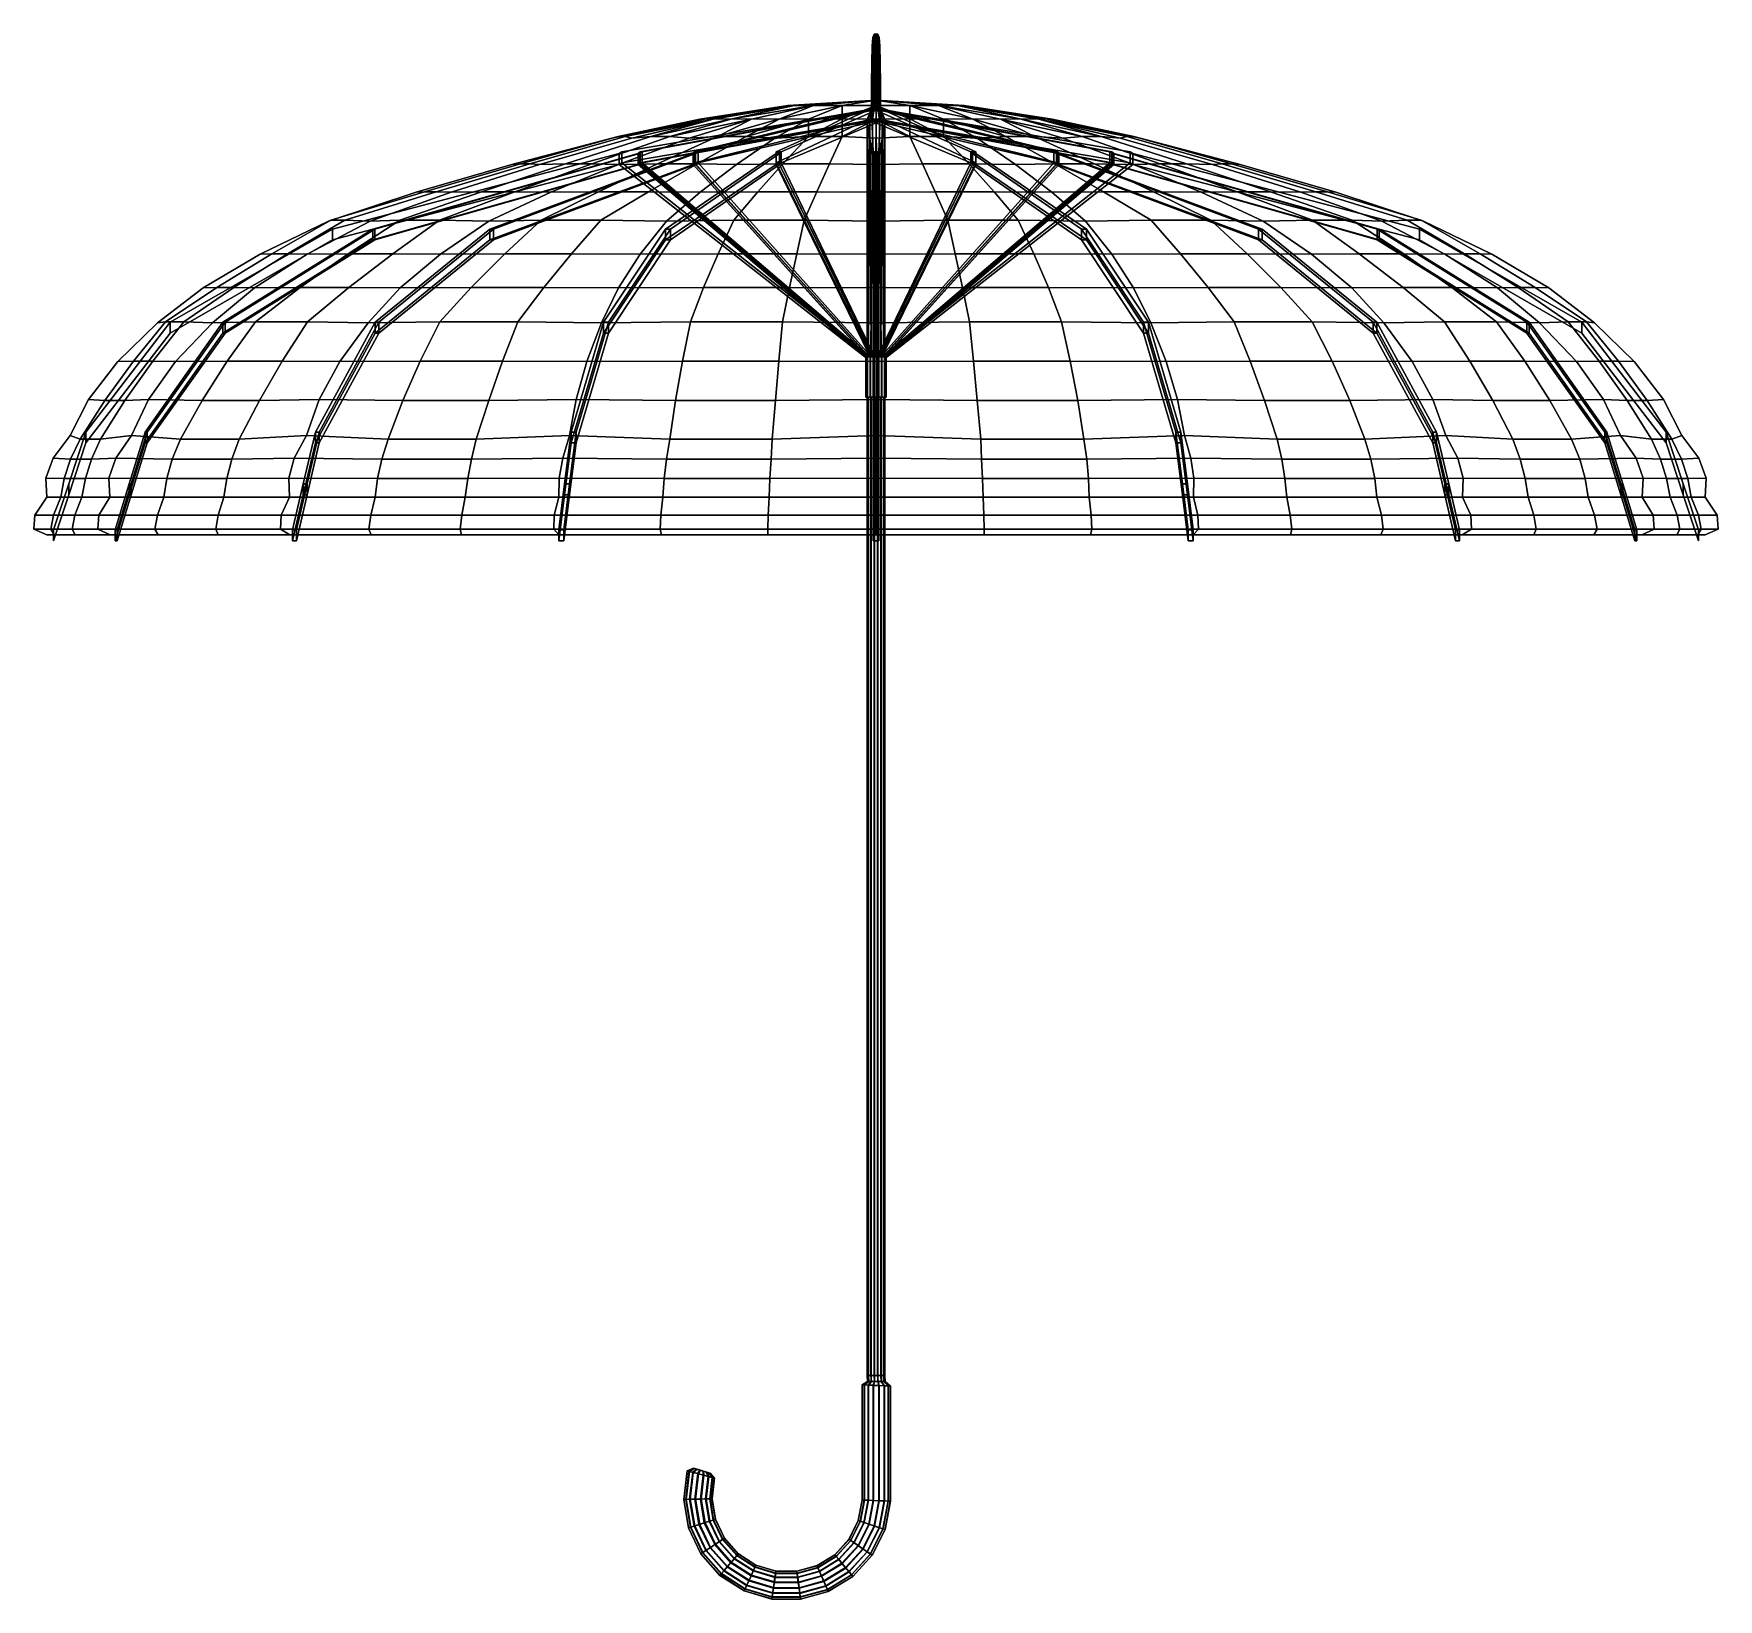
# Model space of a CAD drawing. Extents: x -3.04 to 3.04, y 0.02 to 5.68.
import ezdxf

# ---------------------------------------------------------------- set-up
doc = ezdxf.new("R2010")
doc.units = 0

msp = doc.modelspace()

# ---------------------------------------------------------------- linework, layer by layer
for points in [[(-0.01393, 5.631268), (-0.01393, 5.631268), (-0.01338, 5.631268, -0.001702), (-0.011716, 5.662934)], [(-0.01338, 5.631268, 0.001702), (-0.01338, 5.631268, 0.001702), (-0.01393, 5.631268), (-0.011716, 5.662934)], [(-0.01338, 5.631268, -0.001702), (-0.01338, 5.631268, -0.001702), (-0.013013, 5.631268, -0.003548), (-0.010709, 5.662934, -0.00213)], [(-0.01338, 5.631268, -0.001702), (-0.01338, 5.631268, -0.001702), (-0.010709, 5.662934, -0.00213), (-0.011716, 5.662934)], [(-0.01338, 5.631268, 0.001702), (-0.01338, 5.631268, 0.001702), (-0.011716, 5.662934), (-0.010709, 5.662934, 0.00213)], [(-0.013013, 5.631268, 0.003547), (-0.013013, 5.631268, 0.003547), (-0.01338, 5.631268, 0.001702), (-0.010709, 5.662934, 0.00213)], [(-0.013013, 5.631268, -0.003548), (-0.013013, 5.631268, -0.003548), (-0.01287, 5.631268, -0.005331), (-0.010824, 5.662934, -0.004484)], [(-0.013013, 5.631268, -0.003548), (-0.013013, 5.631268, -0.003548), (-0.010824, 5.662934, -0.004484), (-0.010709, 5.662934, -0.00213)], [(-0.013013, 5.631268, 0.003547), (-0.013013, 5.631268, 0.003547), (-0.010709, 5.662934, 0.00213), (-0.010824, 5.662934, 0.004484)], [(-0.01287, 5.631268, 0.005331), (-0.01287, 5.631268, 0.005331), (-0.013013, 5.631268, 0.003547), (-0.010824, 5.662934, 0.004484)], [(-0.01287, 5.631268, -0.005331), (-0.01287, 5.631268, -0.005331), (-0.01171, 5.631268, -0.006693), (-0.010824, 5.662934, -0.004484)], [(-0.01171, 5.631268, 0.006693), (-0.01171, 5.631268, 0.006693), (-0.01287, 5.631268, 0.005331), (-0.010824, 5.662934, 0.004484)], [(-0.011716, 5.662934), (-0.011716, 5.662934), (-0.010709, 5.662934, -0.00213), (-0.006895, 5.674601)], [(-0.010709, 5.662934, 0.00213), (-0.010709, 5.662934, 0.00213), (-0.011716, 5.662934), (-0.006895, 5.674601)], [(-0.01171, 5.631268, -0.006693), (-0.01171, 5.631268, -0.006693), (-0.010665, 5.631268, -0.008257), (-0.009079, 5.662934, -0.006066)], [(-0.01171, 5.631268, -0.006693), (-0.01171, 5.631268, -0.006693), (-0.009079, 5.662934, -0.006066), (-0.010824, 5.662934, -0.004484)], [(-0.01171, 5.631268, 0.006693), (-0.01171, 5.631268, 0.006693), (-0.010824, 5.662934, 0.004484), (-0.009079, 5.662934, 0.006066)], [(-0.010665, 5.631268, 0.008257), (-0.010665, 5.631268, 0.008257), (-0.01171, 5.631268, 0.006693), (-0.009079, 5.662934, 0.006066)], [(-0.010824, 5.662934, -0.004484), (-0.010824, 5.662934, -0.004484), (-0.009079, 5.662934, -0.006066), (-0.00637, 5.674601, -0.002638)], [(-0.010709, 5.662934, -0.00213), (-0.010709, 5.662934, -0.00213), (-0.010824, 5.662934, -0.004484), (-0.00637, 5.674601, -0.002638)], [(-0.010824, 5.662934, 0.004484), (-0.010824, 5.662934, 0.004484), (-0.010709, 5.662934, 0.00213), (-0.00637, 5.674601, 0.002638)], [(-0.009079, 5.662934, 0.006066), (-0.009079, 5.662934, 0.006066), (-0.010824, 5.662934, 0.004484), (-0.00637, 5.674601, 0.002638)], [(-0.010709, 5.662934, -0.00213), (-0.010709, 5.662934, -0.00213), (-0.00637, 5.674601, -0.002638), (-0.006895, 5.674601)], [(-0.010709, 5.662934, 0.00213), (-0.010709, 5.662934, 0.00213), (-0.006895, 5.674601), (-0.00637, 5.674601, 0.002638)], [(-0.010665, 5.631268, -0.008257), (-0.010665, 5.631268, -0.008257), (-0.00985, 5.631268, -0.00985), (-0.008285, 5.662934, -0.008285)], [(-0.010665, 5.631268, -0.008257), (-0.010665, 5.631268, -0.008257), (-0.008285, 5.662934, -0.008285), (-0.009079, 5.662934, -0.006066)], [(-0.010665, 5.631268, 0.008257), (-0.010665, 5.631268, 0.008257), (-0.009079, 5.662934, 0.006066), (-0.008285, 5.662934, 0.008285)], [(-0.00985, 5.631268, 0.00985), (-0.00985, 5.631268, 0.00985), (-0.010665, 5.631268, 0.008257), (-0.008285, 5.662934, 0.008285)], [(-0.00985, 5.631268, -0.00985), (-0.00985, 5.631268, -0.00985), (-0.008257, 5.631268, -0.010665), (-0.008285, 5.662934, -0.008285)], [(-0.008257, 5.631268, 0.010665), (-0.008257, 5.631268, 0.010665), (-0.00985, 5.631268, 0.00985), (-0.008285, 5.662934, 0.008285)], [(-0.009079, 5.662934, -0.006066), (-0.009079, 5.662934, -0.006066), (-0.008285, 5.662934, -0.008285), (-0.004875, 5.674601, -0.004875)], [(-0.009079, 5.662934, -0.006066), (-0.009079, 5.662934, -0.006066), (-0.004875, 5.674601, -0.004875), (-0.00637, 5.674601, -0.002638)], [(-0.009079, 5.662934, 0.006066), (-0.009079, 5.662934, 0.006066), (-0.00637, 5.674601, 0.002638), (-0.004875, 5.674601, 0.004875)], [(-0.008285, 5.662934, 0.008285), (-0.008285, 5.662934, 0.008285), (-0.009079, 5.662934, 0.006066), (-0.004875, 5.674601, 0.004875)], [(-0.008285, 5.662934, -0.008285), (-0.008285, 5.662934, -0.008285), (-0.006066, 5.662934, -0.009079), (-0.004875, 5.674601, -0.004875)], [(-0.006066, 5.662934, 0.009079), (-0.006066, 5.662934, 0.009079), (-0.008285, 5.662934, 0.008285), (-0.004875, 5.674601, 0.004875)], [(-0.008257, 5.631268, -0.010665), (-0.008257, 5.631268, -0.010665), (-0.006066, 5.662934, -0.009079), (-0.008285, 5.662934, -0.008285)], [(-0.008257, 5.631268, 0.010665), (-0.008257, 5.631268, 0.010665), (-0.008285, 5.662934, 0.008285), (-0.006066, 5.662934, 0.009079)], [(-0.008257, 5.631268, -0.010665), (-0.008257, 5.631268, -0.010665), (-0.006693, 5.631268, -0.01171), (-0.006066, 5.662934, -0.009079)], [(-0.006693, 5.631268, 0.01171), (-0.006693, 5.631268, 0.01171), (-0.008257, 5.631268, 0.010665), (-0.006066, 5.662934, 0.009079)], [(-0.006895, 5.674601), (-0.006895, 5.674601), (-0.00637, 5.674601, -0.002638), (0, 5.676268)], [(-0.00637, 5.674601, 0.002638), (-0.00637, 5.674601, 0.002638), (-0.006895, 5.674601), (0, 5.676268)], [(-0.006693, 5.631268, -0.01171), (-0.006693, 5.631268, -0.01171), (-0.005331, 5.631268, -0.01287), (-0.004484, 5.662934, -0.010824)], [(-0.006693, 5.631268, -0.01171), (-0.006693, 5.631268, -0.01171), (-0.004484, 5.662934, -0.010824), (-0.006066, 5.662934, -0.009079)], [(-0.006693, 5.631268, 0.01171), (-0.006693, 5.631268, 0.01171), (-0.006066, 5.662934, 0.009079), (-0.004484, 5.662934, 0.010824)], [(-0.005331, 5.631268, 0.01287), (-0.005331, 5.631268, 0.01287), (-0.006693, 5.631268, 0.01171), (-0.004484, 5.662934, 0.010824)], [(-0.00637, 5.674601, -0.002638), (-0.00637, 5.674601, -0.002638), (-0.004875, 5.674601, -0.004875), (0, 5.676268)], [(-0.004875, 5.674601, 0.004875), (-0.004875, 5.674601, 0.004875), (-0.00637, 5.674601, 0.002638), (0, 5.676268)], [(-0.006066, 5.662934, -0.009079), (-0.006066, 5.662934, -0.009079), (-0.004484, 5.662934, -0.010824), (-0.002638, 5.674601, -0.00637)], [(-0.006066, 5.662934, -0.009079), (-0.006066, 5.662934, -0.009079), (-0.002638, 5.674601, -0.00637), (-0.004875, 5.674601, -0.004875)], [(-0.006066, 5.662934, 0.009079), (-0.006066, 5.662934, 0.009079), (-0.004875, 5.674601, 0.004875), (-0.002638, 5.674601, 0.00637)], [(-0.004484, 5.662934, 0.010824), (-0.004484, 5.662934, 0.010824), (-0.006066, 5.662934, 0.009079), (-0.002638, 5.674601, 0.00637)], [(-0.003548, 5.631268, 0.013013), (-0.003548, 5.631268, 0.013013), (-0.005331, 5.631268, 0.01287), (-0.004484, 5.662934, 0.010824)], [(-0.005331, 5.631268, -0.01287), (-0.005331, 5.631268, -0.01287), (-0.003548, 5.631268, -0.013013), (-0.004484, 5.662934, -0.010824)], [(-0.004875, 5.674601, -0.004875), (-0.004875, 5.674601, -0.004875), (-0.002638, 5.674601, -0.00637), (0, 5.676268)], [(-0.002638, 5.674601, 0.00637), (-0.002638, 5.674601, 0.00637), (-0.004875, 5.674601, 0.004875), (0, 5.676268)], [(-0.00213, 5.662934, 0.010709), (-0.00213, 5.662934, 0.010709), (-0.004484, 5.662934, 0.010824), (-0.002638, 5.674601, 0.00637)], [(-0.004484, 5.662934, -0.010824), (-0.004484, 5.662934, -0.010824), (-0.00213, 5.662934, -0.010709), (-0.002638, 5.674601, -0.00637)], [(-0.003548, 5.631268, 0.013013), (-0.003548, 5.631268, 0.013013), (-0.004484, 5.662934, 0.010824), (-0.00213, 5.662934, 0.010709)], [(-0.003548, 5.631268, -0.013013), (-0.003548, 5.631268, -0.013013), (-0.00213, 5.662934, -0.010709), (-0.004484, 5.662934, -0.010824)], [(-0.001702, 5.631268, 0.01338), (-0.001702, 5.631268, 0.01338), (-0.003548, 5.631268, 0.013013), (-0.00213, 5.662934, 0.010709)], [(-0.003548, 5.631268, -0.013013), (-0.003548, 5.631268, -0.013013), (-0.001702, 5.631268, -0.01338), (-0.00213, 5.662934, -0.010709)], [(0, 5.674601, 0.006895), (0, 5.674601, 0.006895), (-0.002638, 5.674601, 0.00637), (0, 5.676268)], [(-0.002638, 5.674601, -0.00637), (-0.002638, 5.674601, -0.00637), (0, 5.674601, -0.006895), (0, 5.676268)], [(-0.00213, 5.662934, 0.010709), (-0.00213, 5.662934, 0.010709), (-0.002638, 5.674601, 0.00637), (0, 5.674601, 0.006895)], [(-0.00213, 5.662934, -0.010709), (-0.00213, 5.662934, -0.010709), (0, 5.674601, -0.006895), (-0.002638, 5.674601, -0.00637)], [(0, 5.662934, 0.011716), (0, 5.662934, 0.011716), (-0.00213, 5.662934, 0.010709), (0, 5.674601, 0.006895)], [(-0.00213, 5.662934, -0.010709), (-0.00213, 5.662934, -0.010709), (0, 5.662934, -0.011716), (0, 5.674601, -0.006895)], [(-0.001702, 5.631268, 0.01338), (-0.001702, 5.631268, 0.01338), (-0.00213, 5.662934, 0.010709), (0, 5.662934, 0.011716)], [(-0.001702, 5.631268, -0.01338), (-0.001702, 5.631268, -0.01338), (0, 5.662934, -0.011716), (-0.00213, 5.662934, -0.010709)], [(0, 5.631268, 0.01393), (0, 5.631268, 0.01393), (-0.001702, 5.631268, 0.01338), (0, 5.662934, 0.011716)], [(-0.001702, 5.631268, -0.01338), (-0.001702, 5.631268, -0.01338), (0, 5.631268, -0.01393), (0, 5.662934, -0.011716)], [(0.002638, 5.674601, 0.00637), (0.002638, 5.674601, 0.00637), (0, 5.674601, 0.006895), (0, 5.676268)], [(0.004875, 5.674601, 0.004875), (0.004875, 5.674601, 0.004875), (0.002638, 5.674601, 0.00637), (0, 5.676268)], [(0.00637, 5.674601, 0.002638), (0.00637, 5.674601, 0.002638), (0.004875, 5.674601, 0.004875), (0, 5.676268)], [(0.006895, 5.674601), (0.006895, 5.674601), (0.00637, 5.674601, 0.002638), (0, 5.676268)], [(0.00637, 5.674601, -0.002638), (0.00637, 5.674601, -0.002638), (0.006895, 5.674601), (0, 5.676268)], [(0.004875, 5.674601, -0.004875), (0.004875, 5.674601, -0.004875), (0.00637, 5.674601, -0.002638), (0, 5.676268)], [(0.002638, 5.674601, -0.00637), (0.002638, 5.674601, -0.00637), (0.004875, 5.674601, -0.004875), (0, 5.676268)], [(0, 5.674601, -0.006895), (0, 5.674601, -0.006895), (0.002638, 5.674601, -0.00637), (0, 5.676268)], [(0.00213, 5.662934, 0.010709), (0.00213, 5.662934, 0.010709), (0, 5.662934, 0.011716), (0, 5.674601, 0.006895)], [(0.00213, 5.662934, 0.010709), (0.00213, 5.662934, 0.010709), (0, 5.674601, 0.006895), (0.002638, 5.674601, 0.00637)], [(0.00213, 5.662934, -0.010709), (0.00213, 5.662934, -0.010709), (0.002638, 5.674601, -0.00637), (0, 5.674601, -0.006895)], [(0, 5.662934, -0.011716), (0, 5.662934, -0.011716), (0.00213, 5.662934, -0.010709), (0, 5.674601, -0.006895)], [(0.001702, 5.631268, 0.01338), (0.001702, 5.631268, 0.01338), (0, 5.631268, 0.01393), (0, 5.662934, 0.011716)], [(0.001702, 5.631268, 0.01338), (0.001702, 5.631268, 0.01338), (0, 5.662934, 0.011716), (0.00213, 5.662934, 0.010709)], [(0.001702, 5.631268, -0.01338), (0.001702, 5.631268, -0.01338), (0.00213, 5.662934, -0.010709), (0, 5.662934, -0.011716)], [(0, 5.631268, -0.01393), (0, 5.631268, -0.01393), (0.001702, 5.631268, -0.01338), (0, 5.662934, -0.011716)], [(0.003547, 5.631268, 0.013013), (0.003547, 5.631268, 0.013013), (0.001702, 5.631268, 0.01338), (0.00213, 5.662934, 0.010709)], [(0.001702, 5.631268, -0.01338), (0.001702, 5.631268, -0.01338), (0.003547, 5.631268, -0.013013), (0.00213, 5.662934, -0.010709)], [(0.004484, 5.662934, 0.010824), (0.004484, 5.662934, 0.010824), (0.00213, 5.662934, 0.010709), (0.002638, 5.674601, 0.00637)], [(0.00213, 5.662934, -0.010709), (0.00213, 5.662934, -0.010709), (0.004484, 5.662934, -0.010824), (0.002638, 5.674601, -0.00637)], [(0.003547, 5.631268, 0.013013), (0.003547, 5.631268, 0.013013), (0.00213, 5.662934, 0.010709), (0.004484, 5.662934, 0.010824)], [(0.003547, 5.631268, -0.013013), (0.003547, 5.631268, -0.013013), (0.004484, 5.662934, -0.010824), (0.00213, 5.662934, -0.010709)], [(0.006066, 5.662934, 0.009079), (0.006066, 5.662934, 0.009079), (0.004484, 5.662934, 0.010824), (0.002638, 5.674601, 0.00637)], [(0.006066, 5.662934, 0.009079), (0.006066, 5.662934, 0.009079), (0.002638, 5.674601, 0.00637), (0.004875, 5.674601, 0.004875)], [(0.006066, 5.662934, -0.009079), (0.006066, 5.662934, -0.009079), (0.004875, 5.674601, -0.004875), (0.002638, 5.674601, -0.00637)], [(0.004484, 5.662934, -0.010824), (0.004484, 5.662934, -0.010824), (0.006066, 5.662934, -0.009079), (0.002638, 5.674601, -0.00637)], [(0.005331, 5.631268, 0.01287), (0.005331, 5.631268, 0.01287), (0.003547, 5.631268, 0.013013), (0.004484, 5.662934, 0.010824)], [(0.003547, 5.631268, -0.013013), (0.003547, 5.631268, -0.013013), (0.005331, 5.631268, -0.01287), (0.004484, 5.662934, -0.010824)], [(0.006693, 5.631268, 0.01171), (0.006693, 5.631268, 0.01171), (0.005331, 5.631268, 0.01287), (0.004484, 5.662934, 0.010824)], [(0.006693, 5.631268, 0.01171), (0.006693, 5.631268, 0.01171), (0.004484, 5.662934, 0.010824), (0.006066, 5.662934, 0.009079)], [(0.006693, 5.631268, -0.01171), (0.006693, 5.631268, -0.01171), (0.006066, 5.662934, -0.009079), (0.004484, 5.662934, -0.010824)], [(0.005331, 5.631268, -0.01287), (0.005331, 5.631268, -0.01287), (0.006693, 5.631268, -0.01171), (0.004484, 5.662934, -0.010824)], [(0.008285, 5.662934, 0.008285), (0.008285, 5.662934, 0.008285), (0.006066, 5.662934, 0.009079), (0.004875, 5.674601, 0.004875)], [(0.009079, 5.662934, 0.006066), (0.009079, 5.662934, 0.006066), (0.008285, 5.662934, 0.008285), (0.004875, 5.674601, 0.004875)], [(0.009079, 5.662934, 0.006066), (0.009079, 5.662934, 0.006066), (0.004875, 5.674601, 0.004875), (0.00637, 5.674601, 0.002638)], [(0.009079, 5.662934, -0.006066), (0.009079, 5.662934, -0.006066), (0.00637, 5.674601, -0.002638), (0.004875, 5.674601, -0.004875)], [(0.008285, 5.662934, -0.008285), (0.008285, 5.662934, -0.008285), (0.009079, 5.662934, -0.006066), (0.004875, 5.674601, -0.004875)], [(0.006066, 5.662934, -0.009079), (0.006066, 5.662934, -0.009079), (0.008285, 5.662934, -0.008285), (0.004875, 5.674601, -0.004875)], [(0.008257, 5.631268, 0.010665), (0.008257, 5.631268, 0.010665), (0.006693, 5.631268, 0.01171), (0.006066, 5.662934, 0.009079)], [(0.008257, 5.631268, 0.010665), (0.008257, 5.631268, 0.010665), (0.006066, 5.662934, 0.009079), (0.008285, 5.662934, 0.008285)], [(0.008257, 5.631268, -0.010665), (0.008257, 5.631268, -0.010665), (0.008285, 5.662934, -0.008285), (0.006066, 5.662934, -0.009079)], [(0.006693, 5.631268, -0.01171), (0.006693, 5.631268, -0.01171), (0.008257, 5.631268, -0.010665), (0.006066, 5.662934, -0.009079)], [(0.010824, 5.662934, 0.004484), (0.010824, 5.662934, 0.004484), (0.009079, 5.662934, 0.006066), (0.00637, 5.674601, 0.002638)], [(0.010709, 5.662934, 0.00213), (0.010709, 5.662934, 0.00213), (0.010824, 5.662934, 0.004484), (0.00637, 5.674601, 0.002638)], [(0.010709, 5.662934, 0.00213), (0.010709, 5.662934, 0.00213), (0.00637, 5.674601, 0.002638), (0.006895, 5.674601)], [(0.010709, 5.662934, -0.00213), (0.010709, 5.662934, -0.00213), (0.006895, 5.674601), (0.00637, 5.674601, -0.002638)], [(0.010824, 5.662934, -0.004484), (0.010824, 5.662934, -0.004484), (0.010709, 5.662934, -0.00213), (0.00637, 5.674601, -0.002638)], [(0.009079, 5.662934, -0.006066), (0.009079, 5.662934, -0.006066), (0.010824, 5.662934, -0.004484), (0.00637, 5.674601, -0.002638)], [(0.011716, 5.662934), (0.011716, 5.662934), (0.010709, 5.662934, 0.00213), (0.006895, 5.674601)], [(0.010709, 5.662934, -0.00213), (0.010709, 5.662934, -0.00213), (0.011716, 5.662934), (0.006895, 5.674601)], [(0.00985, 5.631268, 0.00985), (0.00985, 5.631268, 0.00985), (0.008257, 5.631268, 0.010665), (0.008285, 5.662934, 0.008285)], [(0.008257, 5.631268, -0.010665), (0.008257, 5.631268, -0.010665), (0.00985, 5.631268, -0.00985), (0.008285, 5.662934, -0.008285)], [(0.010665, 5.631268, 0.008257), (0.010665, 5.631268, 0.008257), (0.00985, 5.631268, 0.00985), (0.008285, 5.662934, 0.008285)], [(0.010665, 5.631268, 0.008257), (0.010665, 5.631268, 0.008257), (0.008285, 5.662934, 0.008285), (0.009079, 5.662934, 0.006066)], [(0.010665, 5.631268, -0.008257), (0.010665, 5.631268, -0.008257), (0.009079, 5.662934, -0.006066), (0.008285, 5.662934, -0.008285)], [(0.00985, 5.631268, -0.00985), (0.00985, 5.631268, -0.00985), (0.010665, 5.631268, -0.008257), (0.008285, 5.662934, -0.008285)], [(0.01171, 5.631268, 0.006693), (0.01171, 5.631268, 0.006693), (0.010665, 5.631268, 0.008257), (0.009079, 5.662934, 0.006066)], [(0.01171, 5.631268, 0.006693), (0.01171, 5.631268, 0.006693), (0.009079, 5.662934, 0.006066), (0.010824, 5.662934, 0.004484)], [(0.01171, 5.631268, -0.006693), (0.01171, 5.631268, -0.006693), (0.010824, 5.662934, -0.004484), (0.009079, 5.662934, -0.006066)], [(0.010665, 5.631268, -0.008257), (0.010665, 5.631268, -0.008257), (0.01171, 5.631268, -0.006693), (0.009079, 5.662934, -0.006066)], [(0.013013, 5.631268, 0.003547), (0.013013, 5.631268, 0.003547), (0.010824, 5.662934, 0.004484), (0.010709, 5.662934, 0.00213)], [(0.01338, 5.631268, 0.001702), (0.01338, 5.631268, 0.001702), (0.013013, 5.631268, 0.003547), (0.010709, 5.662934, 0.00213)], [(0.01338, 5.631268, 0.001702), (0.01338, 5.631268, 0.001702), (0.010709, 5.662934, 0.00213), (0.011716, 5.662934)], [(0.01338, 5.631268, -0.001702), (0.01338, 5.631268, -0.001702), (0.011716, 5.662934), (0.010709, 5.662934, -0.00213)], [(0.013013, 5.631268, -0.003548), (0.013013, 5.631268, -0.003548), (0.01338, 5.631268, -0.001702), (0.010709, 5.662934, -0.00213)], [(0.013013, 5.631268, -0.003548), (0.013013, 5.631268, -0.003548), (0.010709, 5.662934, -0.00213), (0.010824, 5.662934, -0.004484)], [(0.01287, 5.631268, 0.005331), (0.01287, 5.631268, 0.005331), (0.01171, 5.631268, 0.006693), (0.010824, 5.662934, 0.004484)], [(0.013013, 5.631268, 0.003547), (0.013013, 5.631268, 0.003547), (0.01287, 5.631268, 0.005331), (0.010824, 5.662934, 0.004484)], [(0.01287, 5.631268, -0.005331), (0.01287, 5.631268, -0.005331), (0.013013, 5.631268, -0.003548), (0.010824, 5.662934, -0.004484)], [(0.01171, 5.631268, -0.006693), (0.01171, 5.631268, -0.006693), (0.01287, 5.631268, -0.005331), (0.010824, 5.662934, -0.004484)], [(0.01393, 5.631268), (0.01393, 5.631268), (0.01338, 5.631268, 0.001702), (0.011716, 5.662934)], [(0.01338, 5.631268, -0.001702), (0.01338, 5.631268, -0.001702), (0.01393, 5.631268), (0.011716, 5.662934)], [(-0.015331, 5.572934), (-0.01393, 5.631268), (-0.01338, 5.631268, 0.001702), (-0.015071, 5.572934, 0.001967)], [(-0.01338, 5.631268, -0.001702), (-0.01393, 5.631268), (-0.015331, 5.572934), (-0.015071, 5.572934, -0.001967)], [(-0.015071, 5.572934, 0.001967), (-0.01338, 5.631268, 0.001702), (-0.013013, 5.631268, 0.003547), (-0.014677, 5.572934, 0.003951)], [(-0.014677, 5.572934, -0.003951), (-0.013013, 5.631268, -0.003548), (-0.01338, 5.631268, -0.001702), (-0.015071, 5.572934, -0.001967)], [(-0.013013, 5.631268, 0.003547), (-0.01287, 5.631268, 0.005331), (-0.014164, 5.572934, 0.005867), (-0.014677, 5.572934, 0.003951)], [(-0.014164, 5.572934, -0.005867), (-0.01287, 5.631268, -0.005331), (-0.013013, 5.631268, -0.003548), (-0.014677, 5.572934, -0.003951)], [(-0.014164, 5.572934, 0.005867), (-0.01287, 5.631268, 0.005331), (-0.01171, 5.631268, 0.006693), (-0.013172, 5.572934, 0.007584)], [(-0.01171, 5.631268, -0.006693), (-0.01287, 5.631268, -0.005331), (-0.014164, 5.572934, -0.005867), (-0.013172, 5.572934, -0.007584)], [(-0.013172, 5.572934, 0.007584), (-0.01171, 5.631268, 0.006693), (-0.010665, 5.631268, 0.008257), (-0.012048, 5.572934, 0.009266)], [(-0.012048, 5.572934, -0.009266), (-0.010665, 5.631268, -0.008257), (-0.01171, 5.631268, -0.006693), (-0.013172, 5.572934, -0.007584)], [(-0.010665, 5.631268, 0.008257), (-0.00985, 5.631268, 0.00985), (-0.010841, 5.572934, 0.010841), (-0.012048, 5.572934, 0.009266)], [(-0.010841, 5.572934, -0.010841), (-0.00985, 5.631268, -0.00985), (-0.010665, 5.631268, -0.008257), (-0.012048, 5.572934, -0.009266)], [(-0.010841, 5.572934, 0.010841), (-0.00985, 5.631268, 0.00985), (-0.008257, 5.631268, 0.010665), (-0.009266, 5.572934, 0.012048)], [(-0.008257, 5.631268, -0.010665), (-0.00985, 5.631268, -0.00985), (-0.010841, 5.572934, -0.010841), (-0.009266, 5.572934, -0.012048)], [(-0.009266, 5.572934, 0.012048), (-0.008257, 5.631268, 0.010665), (-0.006693, 5.631268, 0.01171), (-0.007584, 5.572934, 0.013172)], [(-0.007584, 5.572934, -0.013172), (-0.006693, 5.631268, -0.01171), (-0.008257, 5.631268, -0.010665), (-0.009266, 5.572934, -0.012048)], [(-0.006693, 5.631268, 0.01171), (-0.005331, 5.631268, 0.01287), (-0.005867, 5.572934, 0.014164), (-0.007584, 5.572934, 0.013172)], [(-0.005867, 5.572934, -0.014164), (-0.005331, 5.631268, -0.01287), (-0.006693, 5.631268, -0.01171), (-0.007584, 5.572934, -0.013172)], [(-0.003548, 5.631268, -0.013013), (-0.005331, 5.631268, -0.01287), (-0.005867, 5.572934, -0.014164), (-0.003951, 5.572934, -0.014677)], [(-0.005867, 5.572934, 0.014164), (-0.005331, 5.631268, 0.01287), (-0.003548, 5.631268, 0.013013), (-0.003951, 5.572934, 0.014677)], [(-0.001967, 5.572934, -0.015071), (-0.001702, 5.631268, -0.01338), (-0.003548, 5.631268, -0.013013), (-0.003951, 5.572934, -0.014677)], [(-0.003951, 5.572934, 0.014677), (-0.003548, 5.631268, 0.013013), (-0.001702, 5.631268, 0.01338), (-0.001967, 5.572934, 0.015071)], [(0, 5.572934, -0.015331), (0, 5.631268, -0.01393), (-0.001702, 5.631268, -0.01338), (-0.001967, 5.572934, -0.015071)], [(-0.001702, 5.631268, 0.01338), (0, 5.631268, 0.01393), (0, 5.572934, 0.015331), (-0.001967, 5.572934, 0.015071)], [(0.001702, 5.631268, -0.01338), (0, 5.631268, -0.01393), (0, 5.572934, -0.015331), (0.001967, 5.572934, -0.015071)], [(0, 5.572934, 0.015331), (0, 5.631268, 0.01393), (0.001702, 5.631268, 0.01338), (0.001967, 5.572934, 0.015071)], [(0.003547, 5.631268, -0.013013), (0.001702, 5.631268, -0.01338), (0.001967, 5.572934, -0.015071), (0.003951, 5.572934, -0.014677)], [(0.001702, 5.631268, 0.01338), (0.003547, 5.631268, 0.013013), (0.003951, 5.572934, 0.014677), (0.001967, 5.572934, 0.015071)], [(0.005867, 5.572934, -0.014164), (0.005331, 5.631268, -0.01287), (0.003547, 5.631268, -0.013013), (0.003951, 5.572934, -0.014677)], [(0.003547, 5.631268, 0.013013), (0.005331, 5.631268, 0.01287), (0.005867, 5.572934, 0.014164), (0.003951, 5.572934, 0.014677)], [(0.006693, 5.631268, -0.01171), (0.005331, 5.631268, -0.01287), (0.005867, 5.572934, -0.014164), (0.007584, 5.572934, -0.013172)], [(0.005867, 5.572934, 0.014164), (0.005331, 5.631268, 0.01287), (0.006693, 5.631268, 0.01171), (0.007584, 5.572934, 0.013172)], [(0.008257, 5.631268, -0.010665), (0.006693, 5.631268, -0.01171), (0.007584, 5.572934, -0.013172), (0.009266, 5.572934, -0.012048)], [(0.006693, 5.631268, 0.01171), (0.008257, 5.631268, 0.010665), (0.009266, 5.572934, 0.012048), (0.007584, 5.572934, 0.013172)], [(0.010841, 5.572934, -0.010841), (0.00985, 5.631268, -0.00985), (0.008257, 5.631268, -0.010665), (0.009266, 5.572934, -0.012048)], [(0.008257, 5.631268, 0.010665), (0.00985, 5.631268, 0.00985), (0.010841, 5.572934, 0.010841), (0.009266, 5.572934, 0.012048)], [(0.010665, 5.631268, -0.008257), (0.00985, 5.631268, -0.00985), (0.010841, 5.572934, -0.010841), (0.012048, 5.572934, -0.009266)], [(0.010841, 5.572934, 0.010841), (0.00985, 5.631268, 0.00985), (0.010665, 5.631268, 0.008257), (0.012048, 5.572934, 0.009266)], [(0.01171, 5.631268, -0.006693), (0.010665, 5.631268, -0.008257), (0.012048, 5.572934, -0.009266), (0.013171, 5.572934, -0.007584)], [(0.010665, 5.631268, 0.008257), (0.01171, 5.631268, 0.006693), (0.013171, 5.572934, 0.007584), (0.012048, 5.572934, 0.009266)], [(0.014164, 5.572934, -0.005867), (0.01287, 5.631268, -0.005331), (0.01171, 5.631268, -0.006693), (0.013171, 5.572934, -0.007584)], [(0.01171, 5.631268, 0.006693), (0.01287, 5.631268, 0.005331), (0.014164, 5.572934, 0.005867), (0.013171, 5.572934, 0.007584)], [(0.013013, 5.631268, -0.003548), (0.01287, 5.631268, -0.005331), (0.014164, 5.572934, -0.005867), (0.014677, 5.572934, -0.003951)], [(0.014164, 5.572934, 0.005867), (0.01287, 5.631268, 0.005331), (0.013013, 5.631268, 0.003547), (0.014677, 5.572934, 0.003951)], [(0.01338, 5.631268, -0.001702), (0.013013, 5.631268, -0.003548), (0.014677, 5.572934, -0.003951), (0.015071, 5.572934, -0.001967)], [(0.013013, 5.631268, 0.003547), (0.01338, 5.631268, 0.001702), (0.015071, 5.572934, 0.001967), (0.014677, 5.572934, 0.003951)], [(0.015331, 5.572934), (0.01393, 5.631268), (0.01338, 5.631268, -0.001702), (0.015071, 5.572934, -0.001967)], [(0.01338, 5.631268, 0.001702), (0.01393, 5.631268), (0.015331, 5.572934), (0.015071, 5.572934, 0.001967)], [(-0.015847, 5.4946), (-0.015331, 5.572934), (-0.015071, 5.572934, 0.001967), (-0.015695, 5.4946, 0.002064)], [(-0.015071, 5.572934, -0.001967), (-0.015331, 5.572934), (-0.015847, 5.4946), (-0.015695, 5.4946, -0.002064)], [(-0.015695, 5.4946, 0.002064), (-0.015071, 5.572934, 0.001967), (-0.014677, 5.572934, 0.003951), (-0.01529, 5.4946, 0.004099)], [(-0.01529, 5.4946, -0.004099), (-0.014677, 5.572934, -0.003951), (-0.015071, 5.572934, -0.001967), (-0.015695, 5.4946, -0.002064)], [(-0.014677, 5.572934, 0.003951), (-0.014164, 5.572934, 0.005867), (-0.014641, 5.4946, 0.006064), (-0.01529, 5.4946, 0.004099)], [(-0.014641, 5.4946, -0.006064), (-0.014164, 5.572934, -0.005867), (-0.014677, 5.572934, -0.003951), (-0.01529, 5.4946, -0.004099)], [(-0.014641, 5.4946, 0.006064), (-0.014164, 5.572934, 0.005867), (-0.013172, 5.572934, 0.007584), (-0.01371, 5.4946, 0.007913)], [(-0.013172, 5.572934, -0.007584), (-0.014164, 5.572934, -0.005867), (-0.014641, 5.4946, -0.006064), (-0.01371, 5.4946, -0.007913)], [(-0.01371, 5.4946, 0.007913), (-0.013172, 5.572934, 0.007584), (-0.012048, 5.572934, 0.009266), (-0.012557, 5.4946, 0.009638)], [(-0.012557, 5.4946, -0.009638), (-0.012048, 5.572934, -0.009266), (-0.013172, 5.572934, -0.007584), (-0.01371, 5.4946, -0.007913)], [(-0.012048, 5.572934, 0.009266), (-0.010841, 5.572934, 0.010841), (-0.011205, 5.4946, 0.011205), (-0.012557, 5.4946, 0.009638)], [(-0.011205, 5.4946, -0.011205), (-0.010841, 5.572934, -0.010841), (-0.012048, 5.572934, -0.009266), (-0.012557, 5.4946, -0.009638)], [(-0.011205, 5.4946, 0.011205), (-0.010841, 5.572934, 0.010841), (-0.009266, 5.572934, 0.012048), (-0.009638, 5.4946, 0.012557)], [(-0.009266, 5.572934, -0.012048), (-0.010841, 5.572934, -0.010841), (-0.011205, 5.4946, -0.011205), (-0.009638, 5.4946, -0.012557)], [(-0.009638, 5.4946, 0.012557), (-0.009266, 5.572934, 0.012048), (-0.007584, 5.572934, 0.013172), (-0.007913, 5.4946, 0.01371)], [(-0.007913, 5.4946, -0.01371), (-0.007584, 5.572934, -0.013172), (-0.009266, 5.572934, -0.012048), (-0.009638, 5.4946, -0.012557)], [(-0.007584, 5.572934, 0.013172), (-0.005867, 5.572934, 0.014164), (-0.006064, 5.4946, 0.014641), (-0.007913, 5.4946, 0.01371)], [(-0.006064, 5.4946, -0.014641), (-0.005867, 5.572934, -0.014164), (-0.007584, 5.572934, -0.013172), (-0.007913, 5.4946, -0.01371)], [(-0.003951, 5.572934, -0.014677), (-0.005867, 5.572934, -0.014164), (-0.006064, 5.4946, -0.014641), (-0.004099, 5.4946, -0.01529)], [(-0.006064, 5.4946, 0.014641), (-0.005867, 5.572934, 0.014164), (-0.003951, 5.572934, 0.014677), (-0.004099, 5.4946, 0.01529)], [(-0.002064, 5.4946, -0.015695), (-0.001967, 5.572934, -0.015071), (-0.003951, 5.572934, -0.014677), (-0.004099, 5.4946, -0.01529)], [(-0.004099, 5.4946, 0.01529), (-0.003951, 5.572934, 0.014677), (-0.001967, 5.572934, 0.015071), (-0.002064, 5.4946, 0.015694)], [(0, 5.4946, -0.015847), (0, 5.572934, -0.015331), (-0.001967, 5.572934, -0.015071), (-0.002064, 5.4946, -0.015695)], [(-0.001967, 5.572934, 0.015071), (0, 5.572934, 0.015331), (0, 5.4946, 0.015847), (-0.002064, 5.4946, 0.015694)], [(0.001967, 5.572934, -0.015071), (0, 5.572934, -0.015331), (0, 5.4946, -0.015847), (0.002064, 5.4946, -0.015695)], [(0, 5.4946, 0.015847), (0, 5.572934, 0.015331), (0.001967, 5.572934, 0.015071), (0.002064, 5.4946, 0.015694)], [(0.003951, 5.572934, -0.014677), (0.001967, 5.572934, -0.015071), (0.002064, 5.4946, -0.015695), (0.004099, 5.4946, -0.01529)], [(0.001967, 5.572934, 0.015071), (0.003951, 5.572934, 0.014677), (0.004099, 5.4946, 0.01529), (0.002064, 5.4946, 0.015694)], [(0.006064, 5.4946, -0.014641), (0.005867, 5.572934, -0.014164), (0.003951, 5.572934, -0.014677), (0.004099, 5.4946, -0.01529)], [(0.003951, 5.572934, 0.014677), (0.005867, 5.572934, 0.014164), (0.006064, 5.4946, 0.014641), (0.004099, 5.4946, 0.01529)], [(0.007584, 5.572934, -0.013172), (0.005867, 5.572934, -0.014164), (0.006064, 5.4946, -0.014641), (0.007913, 5.4946, -0.01371)], [(0.006064, 5.4946, 0.014641), (0.005867, 5.572934, 0.014164), (0.007584, 5.572934, 0.013172), (0.007913, 5.4946, 0.01371)], [(0.009266, 5.572934, -0.012048), (0.007584, 5.572934, -0.013172), (0.007913, 5.4946, -0.01371), (0.009638, 5.4946, -0.012557)], [(0.007584, 5.572934, 0.013172), (0.009266, 5.572934, 0.012048), (0.009638, 5.4946, 0.012557), (0.007913, 5.4946, 0.01371)], [(0.011205, 5.4946, -0.011205), (0.010841, 5.572934, -0.010841), (0.009266, 5.572934, -0.012048), (0.009638, 5.4946, -0.012557)], [(0.009266, 5.572934, 0.012048), (0.010841, 5.572934, 0.010841), (0.011205, 5.4946, 0.011205), (0.009638, 5.4946, 0.012557)], [(0.012048, 5.572934, -0.009266), (0.010841, 5.572934, -0.010841), (0.011205, 5.4946, -0.011205), (0.012557, 5.4946, -0.009638)], [(0.011205, 5.4946, 0.011205), (0.010841, 5.572934, 0.010841), (0.012048, 5.572934, 0.009266), (0.012557, 5.4946, 0.009638)], [(0.013171, 5.572934, -0.007584), (0.012048, 5.572934, -0.009266), (0.012557, 5.4946, -0.009638), (0.01371, 5.4946, -0.007913)], [(0.012048, 5.572934, 0.009266), (0.013171, 5.572934, 0.007584), (0.01371, 5.4946, 0.007913), (0.012557, 5.4946, 0.009638)], [(0.014641, 5.4946, -0.006064), (0.014164, 5.572934, -0.005867), (0.013171, 5.572934, -0.007584), (0.01371, 5.4946, -0.007913)], [(0.013171, 5.572934, 0.007584), (0.014164, 5.572934, 0.005867), (0.014641, 5.4946, 0.006064), (0.01371, 5.4946, 0.007913)], [(0.014677, 5.572934, -0.003951), (0.014164, 5.572934, -0.005867), (0.014641, 5.4946, -0.006064), (0.01529, 5.4946, -0.004099)], [(0.014641, 5.4946, 0.006064), (0.014164, 5.572934, 0.005867), (0.014677, 5.572934, 0.003951), (0.01529, 5.4946, 0.004099)], [(0.015071, 5.572934, -0.001967), (0.014677, 5.572934, -0.003951), (0.01529, 5.4946, -0.004099), (0.015694, 5.4946, -0.002064)], [(0.014677, 5.572934, 0.003951), (0.015071, 5.572934, 0.001967), (0.015694, 5.4946, 0.002064), (0.01529, 5.4946, 0.004099)], [(0.015847, 5.4946), (0.015331, 5.572934), (0.015071, 5.572934, -0.001967), (0.015694, 5.4946, -0.002064)], [(0.015071, 5.572934, 0.001967), (0.015331, 5.572934), (0.015847, 5.4946), (0.015694, 5.4946, 0.002064)], [(-0.015921, 5.406267), (-0.015847, 5.4946), (-0.015695, 5.4946, 0.002064), (-0.015784, 5.406267, 0.002078)], [(-0.015695, 5.4946, -0.002064), (-0.015847, 5.4946), (-0.015921, 5.406267), (-0.015784, 5.406267, -0.002078)], [(-0.015784, 5.406267, 0.002078), (-0.015695, 5.4946, 0.002064), (-0.01529, 5.4946, 0.004099), (-0.015377, 5.406267, 0.00412)], [(-0.015377, 5.406267, -0.00412), (-0.01529, 5.4946, -0.004099), (-0.015695, 5.4946, -0.002064), (-0.015784, 5.406267, -0.002078)], [(-0.01529, 5.4946, 0.004099), (-0.014641, 5.4946, 0.006064), (-0.014709, 5.406267, 0.006093), (-0.015377, 5.406267, 0.00412)], [(-0.014709, 5.406267, -0.006093), (-0.014641, 5.4946, -0.006064), (-0.01529, 5.4946, -0.004099), (-0.015377, 5.406267, -0.00412)], [(-0.014709, 5.406267, 0.006093), (-0.014641, 5.4946, 0.006064), (-0.01371, 5.4946, 0.007913), (-0.013787, 5.406267, 0.00796)], [(-0.01371, 5.4946, -0.007913), (-0.014641, 5.4946, -0.006064), (-0.014709, 5.406267, -0.006093), (-0.013787, 5.406267, -0.00796)], [(-0.013787, 5.406267, 0.00796), (-0.01371, 5.4946, 0.007913), (-0.012557, 5.4946, 0.009638), (-0.01263, 5.406267, 0.009691)], [(-0.01263, 5.406267, -0.009691), (-0.012557, 5.4946, -0.009638), (-0.01371, 5.4946, -0.007913), (-0.013787, 5.406267, -0.00796)], [(-0.01263, 5.406267, 0.009691), (-0.012557, 5.4946, 0.009638), (-0.011205, 5.4946, 0.011205), (-0.011258, 5.406267, 0.011257)], [(-0.011258, 5.406267, -0.011258), (-0.011205, 5.4946, -0.011205), (-0.012557, 5.4946, -0.009638), (-0.01263, 5.406267, -0.009691)], [(-0.011258, 5.406267, 0.011257), (-0.011205, 5.4946, 0.011205), (-0.009638, 5.4946, 0.012557), (-0.009691, 5.406267, 0.01263)], [(-0.009638, 5.4946, -0.012557), (-0.011205, 5.4946, -0.011205), (-0.011258, 5.406267, -0.011258), (-0.009691, 5.406267, -0.01263)], [(-0.009691, 5.406267, 0.01263), (-0.009638, 5.4946, 0.012557), (-0.007913, 5.4946, 0.01371), (-0.00796, 5.406267, 0.013787)], [(-0.00796, 5.406267, -0.013787), (-0.007913, 5.4946, -0.01371), (-0.009638, 5.4946, -0.012557), (-0.009691, 5.406267, -0.01263)], [(-0.007913, 5.4946, 0.01371), (-0.006064, 5.4946, 0.014641), (-0.006093, 5.406267, 0.014709), (-0.00796, 5.406267, 0.013787)], [(-0.006093, 5.406267, -0.014709), (-0.006064, 5.4946, -0.014641), (-0.007913, 5.4946, -0.01371), (-0.00796, 5.406267, -0.013787)], [(-0.004099, 5.4946, -0.01529), (-0.006064, 5.4946, -0.014641), (-0.006093, 5.406267, -0.014709), (-0.00412, 5.406267, -0.015377)], [(-0.006093, 5.406267, 0.014709), (-0.006064, 5.4946, 0.014641), (-0.004099, 5.4946, 0.01529), (-0.00412, 5.406267, 0.015377)], [(-0.002078, 5.406267, -0.015784), (-0.002064, 5.4946, -0.015695), (-0.004099, 5.4946, -0.01529), (-0.00412, 5.406267, -0.015377)], [(-0.00412, 5.406267, 0.015377), (-0.004099, 5.4946, 0.01529), (-0.002064, 5.4946, 0.015694), (-0.002078, 5.406267, 0.015784)], [(0, 5.406267, -0.015921), (0, 5.4946, -0.015847), (-0.002064, 5.4946, -0.015695), (-0.002078, 5.406267, -0.015784)], [(-0.002064, 5.4946, 0.015694), (0, 5.4946, 0.015847), (0, 5.406267, 0.015921), (-0.002078, 5.406267, 0.015784)], [(0.002064, 5.4946, -0.015695), (0, 5.4946, -0.015847), (0, 5.406267, -0.015921), (0.002078, 5.406267, -0.015784)], [(0, 5.406267, 0.015921), (0, 5.4946, 0.015847), (0.002064, 5.4946, 0.015694), (0.002078, 5.406267, 0.015784)], [(0.004099, 5.4946, -0.01529), (0.002064, 5.4946, -0.015695), (0.002078, 5.406267, -0.015784), (0.00412, 5.406267, -0.015377)], [(0.002064, 5.4946, 0.015694), (0.004099, 5.4946, 0.01529), (0.00412, 5.406267, 0.015377), (0.002078, 5.406267, 0.015784)], [(0.006092, 5.406267, -0.014709), (0.006064, 5.4946, -0.014641), (0.004099, 5.4946, -0.01529), (0.00412, 5.406267, -0.015377)], [(0.004099, 5.4946, 0.01529), (0.006064, 5.4946, 0.014641), (0.006092, 5.406267, 0.014709), (0.00412, 5.406267, 0.015377)], [(0.007913, 5.4946, -0.01371), (0.006064, 5.4946, -0.014641), (0.006092, 5.406267, -0.014709), (0.00796, 5.406267, -0.013787)], [(0.006092, 5.406267, 0.014709), (0.006064, 5.4946, 0.014641), (0.007913, 5.4946, 0.01371), (0.00796, 5.406267, 0.013787)], [(0.009638, 5.4946, -0.012557), (0.007913, 5.4946, -0.01371), (0.00796, 5.406267, -0.013787), (0.009691, 5.406267, -0.01263)], [(0.007913, 5.4946, 0.01371), (0.009638, 5.4946, 0.012557), (0.009691, 5.406267, 0.01263), (0.00796, 5.406267, 0.013787)], [(0.011257, 5.406267, -0.011258), (0.011205, 5.4946, -0.011205), (0.009638, 5.4946, -0.012557), (0.009691, 5.406267, -0.01263)], [(0.009638, 5.4946, 0.012557), (0.011205, 5.4946, 0.011205), (0.011257, 5.406267, 0.011257), (0.009691, 5.406267, 0.01263)], [(0.012557, 5.4946, -0.009638), (0.011205, 5.4946, -0.011205), (0.011257, 5.406267, -0.011258), (0.01263, 5.406267, -0.009691)], [(0.011205, 5.4946, 0.011205), (0.012557, 5.4946, 0.009638), (0.01263, 5.406267, 0.009691), (0.011257, 5.406267, 0.011257)], [(0.01371, 5.4946, -0.007913), (0.012557, 5.4946, -0.009638), (0.01263, 5.406267, -0.009691), (0.013787, 5.406267, -0.00796)], [(0.012557, 5.4946, 0.009638), (0.01371, 5.4946, 0.007913), (0.013787, 5.406267, 0.00796), (0.01263, 5.406267, 0.009691)], [(0.014641, 5.4946, -0.006064), (0.01371, 5.4946, -0.007913), (0.013787, 5.406267, -0.00796), (0.014709, 5.406267, -0.006093)], [(0.01371, 5.4946, 0.007913), (0.014641, 5.4946, 0.006064), (0.014709, 5.406267, 0.006093), (0.013787, 5.406267, 0.00796)], [(0.01529, 5.4946, -0.004099), (0.014641, 5.4946, -0.006064), (0.014709, 5.406267, -0.006093), (0.015377, 5.406267, -0.00412)], [(0.014709, 5.406267, 0.006093), (0.014641, 5.4946, 0.006064), (0.01529, 5.4946, 0.004099), (0.015377, 5.406267, 0.00412)], [(0.015694, 5.4946, -0.002064), (0.01529, 5.4946, -0.004099), (0.015377, 5.406267, -0.00412), (0.015783, 5.406267, -0.002078)], [(0.01529, 5.4946, 0.004099), (0.015694, 5.4946, 0.002064), (0.015783, 5.406267, 0.002078), (0.015377, 5.406267, 0.00412)], [(0.01592, 5.406267), (0.015847, 5.4946), (0.015694, 5.4946, -0.002064), (0.015783, 5.406267, -0.002078)], [(0.015694, 5.4946, 0.002064), (0.015847, 5.4946), (0.01592, 5.406267), (0.015783, 5.406267, 0.002078)], [(-0.318339, 5.41698), (-0.318339, 5.41698), (-0.612446, 5.369197, -0.120617), (-0.636431, 5.367136)], [(-0.636431, 5.367136), (-0.636431, 5.367136), (-0.612446, 5.369197, 0.120617), (-0.318339, 5.41698)], [(-0.318339, 5.41698), (-0.318339, 5.41698), (-0.636431, 5.367136), (-0.612446, 5.369197, -0.120617)], [(-0.636431, 5.367136), (-0.636431, 5.367136), (-0.318339, 5.41698), (-0.612446, 5.369197, 0.120617)], [(-0.294107, 5.41698, -0.120617), (-0.294107, 5.41698, -0.120617), (-0.587985, 5.367136, -0.24114), (-0.612446, 5.369197, -0.120617)], [(-0.294107, 5.41698, -0.120617), (-0.294107, 5.41698, -0.120617), (-0.612446, 5.369197, -0.120617), (-0.318339, 5.41698)], [(-0.612446, 5.369197, 0.120617), (-0.612446, 5.369197, 0.120617), (-0.587985, 5.367136, 0.24114), (-0.294107, 5.41698, 0.120617)], [(-0.612446, 5.369197, 0.120617), (-0.612446, 5.369197, 0.120617), (-0.294107, 5.41698, 0.120617), (-0.318339, 5.41698)], [(-0.318339, 5.41698), (-0.318339, 5.41698), (-0.612446, 5.369197, -0.120617), (-0.294107, 5.41698, -0.120617)], [(-0.294107, 5.41698, -0.120617), (-0.294107, 5.41698, -0.120617), (-0.612446, 5.369197, -0.120617), (-0.587985, 5.367136, -0.24114)], [(-0.318339, 5.41698), (-0.318339, 5.41698), (-0.294107, 5.41698, 0.120617), (-0.612446, 5.369197, 0.120617)], [(-0.612446, 5.369197, 0.120617), (-0.612446, 5.369197, 0.120617), (-0.294107, 5.41698, 0.120617), (-0.587985, 5.367136, 0.24114)], [(-0.294107, 5.41698, -0.120617), (-0.294107, 5.41698, -0.120617), (-0.519207, 5.369197, -0.343488), (-0.587985, 5.367136, -0.24114)], [(-0.587985, 5.367136, 0.24114), (-0.587985, 5.367136, 0.24114), (-0.519207, 5.369197, 0.343488), (-0.294107, 5.41698, 0.120617)], [(-0.294107, 5.41698, -0.120617), (-0.294107, 5.41698, -0.120617), (-0.587985, 5.367136, -0.24114), (-0.519207, 5.369197, -0.343488)], [(-0.587985, 5.367136, 0.24114), (-0.587985, 5.367136, 0.24114), (-0.294107, 5.41698, 0.120617), (-0.519207, 5.369197, 0.343488)], [(-0.2251, 5.41698, -0.222871), (-0.2251, 5.41698, -0.222871), (-0.450024, 5.367136, -0.445569), (-0.519207, 5.369197, -0.343488)], [(-0.2251, 5.41698, -0.222871), (-0.2251, 5.41698, -0.222871), (-0.519207, 5.369197, -0.343488), (-0.294107, 5.41698, -0.120617)], [(-0.519207, 5.369197, 0.343488), (-0.519207, 5.369197, 0.343488), (-0.450024, 5.367136, 0.445569), (-0.2251, 5.41698, 0.222871)], [(-0.519207, 5.369197, 0.343488), (-0.519207, 5.369197, 0.343488), (-0.2251, 5.41698, 0.222871), (-0.294107, 5.41698, 0.120617)], [(-0.294107, 5.41698, -0.120617), (-0.294107, 5.41698, -0.120617), (-0.519207, 5.369197, -0.343488), (-0.2251, 5.41698, -0.222871)], [(-0.2251, 5.41698, -0.222871), (-0.2251, 5.41698, -0.222871), (-0.519207, 5.369197, -0.343488), (-0.450024, 5.367136, -0.445569)], [(-0.294107, 5.41698, 0.120617), (-0.294107, 5.41698, 0.120617), (-0.2251, 5.41698, 0.222871), (-0.519207, 5.369197, 0.343488)], [(-0.519207, 5.369197, 0.343488), (-0.519207, 5.369197, 0.343488), (-0.2251, 5.41698, 0.222871), (-0.450024, 5.367136, 0.445569)], [(-0.2251, 5.41698, -0.222871), (-0.2251, 5.41698, -0.222871), (-0.346923, 5.369197, -0.514066), (-0.450024, 5.367136, -0.445569)], [(-0.450024, 5.367136, 0.445569), (-0.450024, 5.367136, 0.445569), (-0.346923, 5.369197, 0.514066), (-0.2251, 5.41698, 0.222871)], [(-0.2251, 5.41698, -0.222871), (-0.2251, 5.41698, -0.222871), (-0.450024, 5.367136, -0.445569), (-0.346923, 5.369197, -0.514066)], [(-0.450024, 5.367136, 0.445569), (-0.450024, 5.367136, 0.445569), (-0.2251, 5.41698, 0.222871), (-0.346923, 5.369197, 0.514066)], [(-0.121823, 5.41698, -0.291195), (-0.121823, 5.41698, -0.291195), (-0.243551, 5.367136, -0.582164), (-0.346923, 5.369197, -0.514066)], [(-0.121823, 5.41698, -0.291195), (-0.121823, 5.41698, -0.291195), (-0.346923, 5.369197, -0.514066), (-0.2251, 5.41698, -0.222871)], [(-0.346923, 5.369197, 0.514066), (-0.346923, 5.369197, 0.514066), (-0.243551, 5.367136, 0.582164), (-0.121823, 5.41698, 0.291195)], [(-0.346923, 5.369197, 0.514066), (-0.346923, 5.369197, 0.514066), (-0.121823, 5.41698, 0.291195), (-0.2251, 5.41698, 0.222871)], [(-0.2251, 5.41698, -0.222871), (-0.2251, 5.41698, -0.222871), (-0.346923, 5.369197, -0.514066), (-0.121823, 5.41698, -0.291195)], [(-0.121823, 5.41698, -0.291195), (-0.121823, 5.41698, -0.291195), (-0.346923, 5.369197, -0.514066), (-0.243551, 5.367136, -0.582164)], [(-0.2251, 5.41698, 0.222871), (-0.2251, 5.41698, 0.222871), (-0.121823, 5.41698, 0.291195), (-0.346923, 5.369197, 0.514066)], [(-0.346923, 5.369197, 0.514066), (-0.346923, 5.369197, 0.514066), (-0.121823, 5.41698, 0.291195), (-0.243551, 5.367136, 0.582164)], [(0, 5.4363), (0, 5.4363), (-0.294107, 5.41698, -0.120617), (-0.318339, 5.41698)], [(-0.318339, 5.41698), (-0.318339, 5.41698), (-0.294107, 5.41698, 0.120617), (0, 5.4363)], [(0, 5.4363), (0, 5.4363), (-0.318339, 5.41698), (-0.294107, 5.41698, -0.120617)], [(-0.318339, 5.41698), (-0.318339, 5.41698), (0, 5.4363), (-0.294107, 5.41698, 0.120617)], [(0, 5.4363), (0, 5.4363), (-0.2251, 5.41698, -0.222871), (-0.294107, 5.41698, -0.120617)], [(-0.294107, 5.41698, 0.120617), (-0.294107, 5.41698, 0.120617), (-0.2251, 5.41698, 0.222871), (0, 5.4363)], [(0, 5.4363), (0, 5.4363), (-0.294107, 5.41698, -0.120617), (-0.2251, 5.41698, -0.222871)], [(-0.294107, 5.41698, 0.120617), (-0.294107, 5.41698, 0.120617), (0, 5.4363), (-0.2251, 5.41698, 0.222871)], [(-0.121823, 5.41698, -0.291195), (-0.121823, 5.41698, -0.291195), (-0.121823, 5.369197, -0.606383), (-0.243551, 5.367136, -0.582164)], [(-0.243551, 5.367136, 0.582164), (-0.243551, 5.367136, 0.582164), (-0.121823, 5.369197, 0.606383), (-0.121823, 5.41698, 0.291195)], [(-0.121823, 5.41698, -0.291195), (-0.121823, 5.41698, -0.291195), (-0.243551, 5.367136, -0.582164), (-0.121823, 5.369197, -0.606383)], [(-0.243551, 5.367136, 0.582164), (-0.243551, 5.367136, 0.582164), (-0.121823, 5.41698, 0.291195), (-0.121823, 5.369197, 0.606383)], [(0, 5.4363), (0, 5.4363), (-0.121823, 5.41698, -0.291195), (-0.2251, 5.41698, -0.222871)], [(-0.2251, 5.41698, 0.222871), (-0.2251, 5.41698, 0.222871), (-0.121823, 5.41698, 0.291195), (0, 5.4363)], [(0, 5.4363), (0, 5.4363), (-0.2251, 5.41698, -0.222871), (-0.121823, 5.41698, -0.291195)], [(-0.2251, 5.41698, 0.222871), (-0.2251, 5.41698, 0.222871), (0, 5.4363), (-0.121823, 5.41698, 0.291195)], [(0, 5.4363), (0, 5.4363), (0, 5.41698, -0.315187), (-0.121823, 5.41698, -0.291195)], [(-0.121823, 5.41698, 0.291195), (-0.121823, 5.41698, 0.291195), (0, 5.41698, 0.315187), (0, 5.4363)], [(0, 5.4363), (0, 5.4363), (-0.121823, 5.41698, -0.291195), (0, 5.41698, -0.315187)], [(-0.121823, 5.41698, 0.291195), (-0.121823, 5.41698, 0.291195), (0, 5.4363), (0, 5.41698, 0.315187)], [(0, 5.41698, -0.315187), (0, 5.41698, -0.315187), (0, 5.367136, -0.630129), (-0.121823, 5.369197, -0.606383)], [(0, 5.41698, -0.315187), (0, 5.41698, -0.315187), (-0.121823, 5.369197, -0.606383), (-0.121823, 5.41698, -0.291195)], [(-0.121823, 5.369197, 0.606383), (-0.121823, 5.369197, 0.606383), (0, 5.367136, 0.630129), (0, 5.41698, 0.315187)], [(-0.121823, 5.369197, 0.606383), (-0.121823, 5.369197, 0.606383), (0, 5.41698, 0.315187), (-0.121823, 5.41698, 0.291195)], [(-0.121823, 5.41698, -0.291195), (-0.121823, 5.41698, -0.291195), (-0.121823, 5.369197, -0.606383), (0, 5.41698, -0.315187)], [(0, 5.41698, -0.315187), (0, 5.41698, -0.315187), (-0.121823, 5.369197, -0.606383), (0, 5.367136, -0.630129)], [(-0.121823, 5.41698, 0.291195), (-0.121823, 5.41698, 0.291195), (0, 5.41698, 0.315187), (-0.121823, 5.369197, 0.606383)], [(-0.121823, 5.369197, 0.606383), (-0.121823, 5.369197, 0.606383), (0, 5.41698, 0.315187), (0, 5.367136, 0.630129)], [(0, 5.41698, 0.315187), (0, 5.41698, 0.315187), (0.121823, 5.41698, 0.291195), (0, 5.4363)], [(0.121823, 5.41698, 0.291195), (0.121823, 5.41698, 0.291195), (0.2251, 5.41698, 0.222871), (0, 5.4363)], [(0.2251, 5.41698, 0.222871), (0.2251, 5.41698, 0.222871), (0.294107, 5.41698, 0.120617), (0, 5.4363)], [(0.294107, 5.41698, 0.120617), (0.294107, 5.41698, 0.120617), (0.318339, 5.41698), (0, 5.4363)], [(0, 5.4363), (0, 5.4363), (0.318339, 5.41698), (0.294107, 5.41698, -0.120617)], [(0, 5.4363), (0, 5.4363), (0.294107, 5.41698, -0.120617), (0.2251, 5.41698, -0.222871)], [(0, 5.4363), (0, 5.4363), (0.2251, 5.41698, -0.222871), (0.121823, 5.41698, -0.291195)], [(0, 5.4363), (0, 5.4363), (0.121823, 5.41698, -0.291195), (0, 5.41698, -0.315187)], [(0, 5.41698, 0.315187), (0, 5.41698, 0.315187), (0, 5.4363), (0.121823, 5.41698, 0.291195)], [(0.121823, 5.41698, 0.291195), (0.121823, 5.41698, 0.291195), (0, 5.4363), (0.2251, 5.41698, 0.222871)], [(0.2251, 5.41698, 0.222871), (0.2251, 5.41698, 0.222871), (0, 5.4363), (0.294107, 5.41698, 0.120617)], [(0.294107, 5.41698, 0.120617), (0.294107, 5.41698, 0.120617), (0, 5.4363), (0.318339, 5.41698)], [(0, 5.4363), (0, 5.4363), (0.294107, 5.41698, -0.120617), (0.318339, 5.41698)], [(0, 5.4363), (0, 5.4363), (0.2251, 5.41698, -0.222871), (0.294107, 5.41698, -0.120617)], [(0, 5.4363), (0, 5.4363), (0.121823, 5.41698, -0.291195), (0.2251, 5.41698, -0.222871)], [(0, 5.4363), (0, 5.4363), (0, 5.41698, -0.315187), (0.121823, 5.41698, -0.291195)], [(0.121823, 5.369197, 0.606383), (0.121823, 5.369197, 0.606383), (0.121823, 5.41698, 0.291195), (0, 5.41698, 0.315187)], [(0, 5.367136, 0.630129), (0, 5.367136, 0.630129), (0.121823, 5.369197, 0.606383), (0, 5.41698, 0.315187)], [(0.121823, 5.41698, -0.291195), (0.121823, 5.41698, -0.291195), (0.121823, 5.369197, -0.606383), (0, 5.41698, -0.315187)], [(0, 5.41698, -0.315187), (0, 5.41698, -0.315187), (0.121823, 5.369197, -0.606383), (0, 5.367136, -0.630129)], [(0, 5.41698, 0.315187), (0, 5.41698, 0.315187), (0.121823, 5.41698, 0.291195), (0.121823, 5.369197, 0.606383)], [(0, 5.367136, 0.630129), (0, 5.367136, 0.630129), (0, 5.41698, 0.315187), (0.121823, 5.369197, 0.606383)], [(0, 5.41698, -0.315187), (0, 5.41698, -0.315187), (0, 5.367136, -0.630129), (0.121823, 5.369197, -0.606383)], [(0, 5.41698, -0.315187), (0, 5.41698, -0.315187), (0.121823, 5.369197, -0.606383), (0.121823, 5.41698, -0.291195)], [(0.121823, 5.369197, 0.606383), (0.121823, 5.369197, 0.606383), (0.243551, 5.367136, 0.582164), (0.121823, 5.41698, 0.291195)], [(0.346923, 5.369197, 0.514066), (0.346923, 5.369197, 0.514066), (0.2251, 5.41698, 0.222871), (0.121823, 5.41698, 0.291195)], [(0.243551, 5.367136, 0.582164), (0.243551, 5.367136, 0.582164), (0.346923, 5.369197, 0.514066), (0.121823, 5.41698, 0.291195)], [(0.2251, 5.41698, -0.222871), (0.2251, 5.41698, -0.222871), (0.346923, 5.369197, -0.514066), (0.121823, 5.41698, -0.291195)], [(0.121823, 5.41698, -0.291195), (0.121823, 5.41698, -0.291195), (0.346923, 5.369197, -0.514066), (0.243551, 5.367136, -0.582164)], [(0.121823, 5.41698, -0.291195), (0.121823, 5.41698, -0.291195), (0.243551, 5.367136, -0.582164), (0.121823, 5.369197, -0.606383)], [(0.121823, 5.369197, 0.606383), (0.121823, 5.369197, 0.606383), (0.121823, 5.41698, 0.291195), (0.243551, 5.367136, 0.582164)], [(0.121823, 5.41698, 0.291195), (0.121823, 5.41698, 0.291195), (0.2251, 5.41698, 0.222871), (0.346923, 5.369197, 0.514066)], [(0.243551, 5.367136, 0.582164), (0.243551, 5.367136, 0.582164), (0.121823, 5.41698, 0.291195), (0.346923, 5.369197, 0.514066)], [(0.121823, 5.41698, -0.291195), (0.121823, 5.41698, -0.291195), (0.243551, 5.367136, -0.582164), (0.346923, 5.369197, -0.514066)], [(0.121823, 5.41698, -0.291195), (0.121823, 5.41698, -0.291195), (0.346923, 5.369197, -0.514066), (0.2251, 5.41698, -0.222871)], [(0.121823, 5.41698, -0.291195), (0.121823, 5.41698, -0.291195), (0.121823, 5.369197, -0.606383), (0.243551, 5.367136, -0.582164)], [(0.346923, 5.369197, 0.514066), (0.346923, 5.369197, 0.514066), (0.450024, 5.367136, 0.445569), (0.2251, 5.41698, 0.222871)], [(0.519207, 5.369197, 0.343488), (0.519207, 5.369197, 0.343488), (0.294107, 5.41698, 0.120617), (0.2251, 5.41698, 0.222871)], [(0.450024, 5.367136, 0.445569), (0.450024, 5.367136, 0.445569), (0.519207, 5.369197, 0.343488), (0.2251, 5.41698, 0.222871)], [(0.294107, 5.41698, -0.120617), (0.294107, 5.41698, -0.120617), (0.519207, 5.369197, -0.343488), (0.2251, 5.41698, -0.222871)], [(0.2251, 5.41698, -0.222871), (0.2251, 5.41698, -0.222871), (0.519207, 5.369197, -0.343488), (0.450024, 5.367136, -0.445569)], [(0.2251, 5.41698, -0.222871), (0.2251, 5.41698, -0.222871), (0.450024, 5.367136, -0.445569), (0.346923, 5.369197, -0.514066)], [(0.346923, 5.369197, 0.514066), (0.346923, 5.369197, 0.514066), (0.2251, 5.41698, 0.222871), (0.450024, 5.367136, 0.445569)], [(0.2251, 5.41698, 0.222871), (0.2251, 5.41698, 0.222871), (0.294107, 5.41698, 0.120617), (0.519207, 5.369197, 0.343488)], [(0.450024, 5.367136, 0.445569), (0.450024, 5.367136, 0.445569), (0.2251, 5.41698, 0.222871), (0.519207, 5.369197, 0.343488)], [(0.2251, 5.41698, -0.222871), (0.2251, 5.41698, -0.222871), (0.450024, 5.367136, -0.445569), (0.519207, 5.369197, -0.343488)], [(0.2251, 5.41698, -0.222871), (0.2251, 5.41698, -0.222871), (0.519207, 5.369197, -0.343488), (0.294107, 5.41698, -0.120617)], [(0.2251, 5.41698, -0.222871), (0.2251, 5.41698, -0.222871), (0.346923, 5.369197, -0.514066), (0.450024, 5.367136, -0.445569)], [(0.519207, 5.369197, 0.343488), (0.519207, 5.369197, 0.343488), (0.587985, 5.367136, 0.24114), (0.294107, 5.41698, 0.120617)], [(0.612446, 5.369197, 0.120617), (0.612446, 5.369197, 0.120617), (0.318339, 5.41698), (0.294107, 5.41698, 0.120617)], [(0.587985, 5.367136, 0.24114), (0.587985, 5.367136, 0.24114), (0.612446, 5.369197, 0.120617), (0.294107, 5.41698, 0.120617)], [(0.318339, 5.41698), (0.318339, 5.41698), (0.612446, 5.369197, -0.120617), (0.294107, 5.41698, -0.120617)], [(0.294107, 5.41698, -0.120617), (0.294107, 5.41698, -0.120617), (0.612446, 5.369197, -0.120617), (0.587985, 5.367136, -0.24114)], [(0.294107, 5.41698, -0.120617), (0.294107, 5.41698, -0.120617), (0.587985, 5.367136, -0.24114), (0.519207, 5.369197, -0.343488)], [(0.519207, 5.369197, 0.343488), (0.519207, 5.369197, 0.343488), (0.294107, 5.41698, 0.120617), (0.587985, 5.367136, 0.24114)], [(0.294107, 5.41698, 0.120617), (0.294107, 5.41698, 0.120617), (0.318339, 5.41698), (0.612446, 5.369197, 0.120617)], [(0.587985, 5.367136, 0.24114), (0.587985, 5.367136, 0.24114), (0.294107, 5.41698, 0.120617), (0.612446, 5.369197, 0.120617)], [(0.294107, 5.41698, -0.120617), (0.294107, 5.41698, -0.120617), (0.587985, 5.367136, -0.24114), (0.612446, 5.369197, -0.120617)], [(0.294107, 5.41698, -0.120617), (0.294107, 5.41698, -0.120617), (0.612446, 5.369197, -0.120617), (0.318339, 5.41698)], [(0.294107, 5.41698, -0.120617), (0.294107, 5.41698, -0.120617), (0.519207, 5.369197, -0.343488), (0.587985, 5.367136, -0.24114)], [(0.612446, 5.369197, 0.120617), (0.612446, 5.369197, 0.120617), (0.63643, 5.367136), (0.318339, 5.41698)], [(0.318339, 5.41698), (0.318339, 5.41698), (0.63643, 5.367136), (0.612446, 5.369197, -0.120617)], [(0.612446, 5.369197, 0.120617), (0.612446, 5.369197, 0.120617), (0.318339, 5.41698), (0.63643, 5.367136)], [(0.318339, 5.41698), (0.318339, 5.41698), (0.612446, 5.369197, -0.120617), (0.63643, 5.367136)], [(-0.636431, 5.367136), (-0.636431, 5.367136), (-0.930538, 5.30512, -0.120617), (-0.954026, 5.298935)], [(-0.954026, 5.298935), (-0.954026, 5.298935), (-0.930538, 5.30512, 0.120617), (-0.636431, 5.367136)], [(-0.636431, 5.367136), (-0.636431, 5.367136), (-0.954026, 5.298935), (-0.930538, 5.30512, -0.120617)], [(-0.954026, 5.298935), (-0.954026, 5.298935), (-0.636431, 5.367136), (-0.930538, 5.30512, 0.120617)], [(-0.612446, 5.369197, -0.120617), (-0.612446, 5.369197, -0.120617), (-0.906325, 5.30512, -0.24114), (-0.930538, 5.30512, -0.120617)], [(-0.612446, 5.369197, -0.120617), (-0.612446, 5.369197, -0.120617), (-0.930538, 5.30512, -0.120617), (-0.636431, 5.367136)], [(-0.930538, 5.30512, 0.120617), (-0.930538, 5.30512, 0.120617), (-0.906325, 5.30512, 0.24114), (-0.612446, 5.369197, 0.120617)], [(-0.930538, 5.30512, 0.120617), (-0.930538, 5.30512, 0.120617), (-0.612446, 5.369197, 0.120617), (-0.636431, 5.367136)], [(-0.636431, 5.367136), (-0.636431, 5.367136), (-0.930538, 5.30512, -0.120617), (-0.612446, 5.369197, -0.120617)], [(-0.612446, 5.369197, -0.120617), (-0.612446, 5.369197, -0.120617), (-0.930538, 5.30512, -0.120617), (-0.906325, 5.30512, -0.24114)], [(-0.636431, 5.367136), (-0.636431, 5.367136), (-0.612446, 5.369197, 0.120617), (-0.930538, 5.30512, 0.120617)], [(-0.930538, 5.30512, 0.120617), (-0.930538, 5.30512, 0.120617), (-0.612446, 5.369197, 0.120617), (-0.906325, 5.30512, 0.24114)], [(0, 5.406267, 0.016335), (0, 5.406267, -0.016335), (-0.917781, 5.249695, -0.0099), (-0.917781, 5.249695, 0.0099)], [(-0.917781, 5.249695, -0.0099), (0, 5.406267, -0.016335), (0, 5.366667, -0.032175), (-0.917781, 5.210095, -0.0099)], [(0, 5.366667, 0.032175), (0, 5.406267, 0.016335), (-0.917781, 5.249695, 0.0099), (-0.917781, 5.210095, 0.0099)], [(-0.917781, 5.210095, -0.0099), (0, 5.366667, -0.032175), (0, 5.366667, 0.032175), (-0.917781, 5.210095, 0.0099)], [(-0.587985, 5.367136, -0.24114), (-0.587985, 5.367136, -0.24114), (-0.906325, 5.30512, -0.24114), (-0.612446, 5.369197, -0.120617)], [(-0.906325, 5.30512, 0.24114), (-0.906325, 5.30512, 0.24114), (-0.587985, 5.367136, 0.24114), (-0.612446, 5.369197, 0.120617)], [(-0.612446, 5.369197, -0.120617), (-0.612446, 5.369197, -0.120617), (-0.906325, 5.30512, -0.24114), (-0.587985, 5.367136, -0.24114)], [(-0.612446, 5.369197, 0.120617), (-0.612446, 5.369197, 0.120617), (-0.587985, 5.367136, 0.24114), (-0.906325, 5.30512, 0.24114)], [(-0.587985, 5.367136, -0.24114), (-0.587985, 5.367136, -0.24114), (-0.881405, 5.298935, -0.361475), (-0.906325, 5.30512, -0.24114)], [(-0.906325, 5.30512, 0.24114), (-0.906325, 5.30512, 0.24114), (-0.881405, 5.298935, 0.361475), (-0.587985, 5.367136, 0.24114)], [(-0.587985, 5.367136, -0.24114), (-0.587985, 5.367136, -0.24114), (-0.906325, 5.30512, -0.24114), (-0.881405, 5.298935, -0.361475)], [(-0.906325, 5.30512, 0.24114), (-0.906325, 5.30512, 0.24114), (-0.587985, 5.367136, 0.24114), (-0.881405, 5.298935, 0.361475)], [(-0.587985, 5.367136, -0.24114), (-0.587985, 5.367136, -0.24114), (-0.813085, 5.30512, -0.464011), (-0.881405, 5.298935, -0.361475)], [(-0.881405, 5.298935, 0.361475), (-0.881405, 5.298935, 0.361475), (-0.813085, 5.30512, 0.464011), (-0.587985, 5.367136, 0.24114)], [(-0.587985, 5.367136, -0.24114), (-0.587985, 5.367136, -0.24114), (-0.881405, 5.298935, -0.361475), (-0.813085, 5.30512, -0.464011)], [(-0.881405, 5.298935, 0.361475), (-0.881405, 5.298935, 0.361475), (-0.587985, 5.367136, 0.24114), (-0.813085, 5.30512, 0.464011)], [(-0.851707, 5.249695, -0.342073), (-0.006251, 5.406267, 0.015092), (0.006251, 5.406267, -0.015092), (-0.84413, 5.249695, -0.360366)], [(0.006251, 5.406267, 0.015092), (-0.006251, 5.406267, -0.015092), (-0.851707, 5.249695, 0.342073), (-0.84413, 5.249695, 0.360366)], [(-0.012313, 5.366667, 0.029726), (-0.006251, 5.406267, 0.015092), (-0.851707, 5.249695, -0.342073), (-0.851707, 5.210095, -0.342073)], [(-0.851707, 5.249695, 0.342073), (-0.006251, 5.406267, -0.015092), (-0.012313, 5.366667, -0.029726), (-0.851707, 5.210095, 0.342073)], [(0.012313, 5.366667, -0.029726), (-0.012313, 5.366667, 0.029726), (-0.851707, 5.210095, -0.342073), (-0.84413, 5.210095, -0.360366)], [(-0.851707, 5.210095, 0.342073), (-0.012313, 5.366667, -0.029726), (0.012313, 5.366667, 0.029726), (-0.84413, 5.210095, 0.360366)], [(-0.84413, 5.249695, -0.360366), (0.006251, 5.406267, -0.015092), (0.012313, 5.366667, -0.029726), (-0.84413, 5.210095, -0.360366)], [(0.012313, 5.366667, 0.029726), (0.006251, 5.406267, 0.015092), (-0.84413, 5.249695, 0.360366), (-0.84413, 5.210095, 0.360366)], [(-0.519207, 5.369197, -0.343488), (-0.519207, 5.369197, -0.343488), (-0.744132, 5.30512, -0.566186), (-0.813085, 5.30512, -0.464011)], [(-0.519207, 5.369197, -0.343488), (-0.519207, 5.369197, -0.343488), (-0.813085, 5.30512, -0.464011), (-0.587985, 5.367136, -0.24114)], [(-0.813085, 5.30512, 0.464011), (-0.813085, 5.30512, 0.464011), (-0.744132, 5.30512, 0.566186), (-0.519207, 5.369197, 0.343488)], [(-0.813085, 5.30512, 0.464011), (-0.813085, 5.30512, 0.464011), (-0.519207, 5.369197, 0.343488), (-0.587985, 5.367136, 0.24114)], [(-0.587985, 5.367136, -0.24114), (-0.587985, 5.367136, -0.24114), (-0.813085, 5.30512, -0.464011), (-0.519207, 5.369197, -0.343488)], [(-0.519207, 5.369197, -0.343488), (-0.519207, 5.369197, -0.343488), (-0.813085, 5.30512, -0.464011), (-0.744132, 5.30512, -0.566186)], [(-0.587985, 5.367136, 0.24114), (-0.587985, 5.367136, 0.24114), (-0.519207, 5.369197, 0.343488), (-0.813085, 5.30512, 0.464011)], [(-0.813085, 5.30512, 0.464011), (-0.813085, 5.30512, 0.464011), (-0.519207, 5.369197, 0.343488), (-0.744132, 5.30512, 0.566186)], [(-0.450024, 5.367136, -0.445569), (-0.450024, 5.367136, -0.445569), (-0.744132, 5.30512, -0.566186), (-0.519207, 5.369197, -0.343488)], [(-0.744132, 5.30512, 0.566186), (-0.744132, 5.30512, 0.566186), (-0.450024, 5.367136, 0.445569), (-0.519207, 5.369197, 0.343488)], [(-0.519207, 5.369197, -0.343488), (-0.519207, 5.369197, -0.343488), (-0.744132, 5.30512, -0.566186), (-0.450024, 5.367136, -0.445569)], [(-0.519207, 5.369197, 0.343488), (-0.519207, 5.369197, 0.343488), (-0.450024, 5.367136, 0.445569), (-0.744132, 5.30512, 0.566186)], [(-0.450024, 5.367136, -0.445569), (-0.450024, 5.367136, -0.445569), (-0.674598, 5.298935, -0.667919), (-0.744132, 5.30512, -0.566186)], [(-0.744132, 5.30512, 0.566186), (-0.744132, 5.30512, 0.566186), (-0.674598, 5.298935, 0.667919), (-0.450024, 5.367136, 0.445569)], [(-0.450024, 5.367136, -0.445569), (-0.450024, 5.367136, -0.445569), (-0.744132, 5.30512, -0.566186), (-0.674598, 5.298935, -0.667919)], [(-0.744132, 5.30512, 0.566186), (-0.744132, 5.30512, 0.566186), (-0.450024, 5.367136, 0.445569), (-0.674598, 5.298935, 0.667919)], [(-0.450024, 5.367136, -0.445569), (-0.450024, 5.367136, -0.445569), (-0.571848, 5.30512, -0.736764), (-0.674598, 5.298935, -0.667919)], [(-0.674598, 5.298935, 0.667919), (-0.674598, 5.298935, 0.667919), (-0.571848, 5.30512, 0.736764), (-0.450024, 5.367136, 0.445569)], [(-0.450024, 5.367136, -0.445569), (-0.450024, 5.367136, -0.445569), (-0.674598, 5.298935, -0.667919), (-0.571848, 5.30512, -0.736764)], [(-0.674598, 5.298935, 0.667919), (-0.674598, 5.298935, 0.667919), (-0.450024, 5.367136, 0.445569), (-0.571848, 5.30512, 0.736764)], [(-0.655969, 5.249695, -0.641969), (-0.011551, 5.406267, 0.011551), (0.011551, 5.406267, -0.011551), (-0.641969, 5.249695, -0.655969)], [(0.011551, 5.406267, 0.011551), (-0.011551, 5.406267, -0.011551), (-0.655969, 5.249695, 0.641969), (-0.641969, 5.249695, 0.655969)], [(-0.022751, 5.366667, 0.022751), (-0.011551, 5.406267, 0.011551), (-0.655969, 5.249695, -0.641969), (-0.655969, 5.210095, -0.641969)], [(-0.655969, 5.249695, 0.641969), (-0.011551, 5.406267, -0.011551), (-0.022751, 5.366667, -0.022751), (-0.655969, 5.210095, 0.641969)], [(0.022751, 5.366667, -0.022751), (-0.022751, 5.366667, 0.022751), (-0.655969, 5.210095, -0.641969), (-0.641969, 5.210095, -0.655969)], [(-0.655969, 5.210095, 0.641969), (-0.022751, 5.366667, -0.022751), (0.022751, 5.366667, 0.022751), (-0.641969, 5.210095, 0.655969)], [(-0.641969, 5.249695, -0.655969), (0.011551, 5.406267, -0.011551), (0.022751, 5.366667, -0.022751), (-0.641969, 5.210095, -0.655969)], [(0.022751, 5.366667, 0.022751), (0.011551, 5.406267, 0.011551), (-0.641969, 5.249695, 0.655969), (-0.641969, 5.210095, 0.655969)], [(-0.346923, 5.369197, -0.514066), (-0.346923, 5.369197, -0.514066), (-0.468651, 5.30512, -0.805035), (-0.571848, 5.30512, -0.736764)], [(-0.346923, 5.369197, -0.514066), (-0.346923, 5.369197, -0.514066), (-0.571848, 5.30512, -0.736764), (-0.450024, 5.367136, -0.445569)], [(-0.571848, 5.30512, 0.736764), (-0.571848, 5.30512, 0.736764), (-0.468651, 5.30512, 0.805035), (-0.346923, 5.369197, 0.514066)], [(-0.571848, 5.30512, 0.736764), (-0.571848, 5.30512, 0.736764), (-0.346923, 5.369197, 0.514066), (-0.450024, 5.367136, 0.445569)], [(-0.450024, 5.367136, -0.445569), (-0.450024, 5.367136, -0.445569), (-0.571848, 5.30512, -0.736764), (-0.346923, 5.369197, -0.514066)], [(-0.346923, 5.369197, -0.514066), (-0.346923, 5.369197, -0.514066), (-0.571848, 5.30512, -0.736764), (-0.468651, 5.30512, -0.805035)], [(-0.450024, 5.367136, 0.445569), (-0.450024, 5.367136, 0.445569), (-0.346923, 5.369197, 0.514066), (-0.571848, 5.30512, 0.736764)], [(-0.571848, 5.30512, 0.736764), (-0.571848, 5.30512, 0.736764), (-0.346923, 5.369197, 0.514066), (-0.468651, 5.30512, 0.805035)], [(-0.243551, 5.367136, -0.582164), (-0.243551, 5.367136, -0.582164), (-0.468651, 5.30512, -0.805035), (-0.346923, 5.369197, -0.514066)], [(-0.468651, 5.30512, 0.805035), (-0.468651, 5.30512, 0.805035), (-0.243551, 5.367136, 0.582164), (-0.346923, 5.369197, 0.514066)], [(-0.346923, 5.369197, -0.514066), (-0.346923, 5.369197, -0.514066), (-0.468651, 5.30512, -0.805035), (-0.243551, 5.367136, -0.582164)], [(-0.346923, 5.369197, 0.514066), (-0.346923, 5.369197, 0.514066), (-0.243551, 5.367136, 0.582164), (-0.468651, 5.30512, 0.805035)], [(-0.243551, 5.367136, -0.582164), (-0.243551, 5.367136, -0.582164), (-0.36509, 5.298935, -0.872678), (-0.468651, 5.30512, -0.805035)], [(-0.468651, 5.30512, 0.805035), (-0.468651, 5.30512, 0.805035), (-0.36509, 5.298935, 0.872678), (-0.243551, 5.367136, 0.582164)], [(-0.243551, 5.367136, -0.582164), (-0.243551, 5.367136, -0.582164), (-0.468651, 5.30512, -0.805035), (-0.36509, 5.298935, -0.872678)], [(-0.468651, 5.30512, 0.805035), (-0.468651, 5.30512, 0.805035), (-0.243551, 5.367136, 0.582164), (-0.36509, 5.298935, 0.872678)], [(-0.243551, 5.367136, -0.582164), (-0.243551, 5.367136, -0.582164), (-0.243551, 5.30512, -0.897351), (-0.36509, 5.298935, -0.872678)], [(-0.36509, 5.298935, 0.872678), (-0.36509, 5.298935, 0.872678), (-0.243551, 5.30512, 0.897351), (-0.243551, 5.367136, 0.582164)], [(-0.243551, 5.367136, -0.582164), (-0.243551, 5.367136, -0.582164), (-0.36509, 5.298935, -0.872678), (-0.243551, 5.30512, -0.897351)], [(-0.36509, 5.298935, 0.872678), (-0.36509, 5.298935, 0.872678), (-0.243551, 5.367136, 0.582164), (-0.243551, 5.30512, 0.897351)], [(0.015092, 5.406267, 0.006251), (-0.015092, 5.406267, -0.006251), (-0.360366, 5.249695, 0.84413), (-0.342073, 5.249695, 0.851707)], [(-0.360366, 5.249695, -0.84413), (-0.015092, 5.406267, 0.006251), (0.015092, 5.406267, -0.006251), (-0.342073, 5.249695, -0.851707)], [(-0.360366, 5.249695, 0.84413), (-0.015092, 5.406267, -0.006251), (-0.029726, 5.366667, -0.012313), (-0.360366, 5.210095, 0.84413)], [(-0.029726, 5.366667, 0.012313), (-0.015092, 5.406267, 0.006251), (-0.360366, 5.249695, -0.84413), (-0.360366, 5.210095, -0.84413)], [(-0.360366, 5.210095, 0.84413), (-0.029726, 5.366667, -0.012313), (0.029726, 5.366667, 0.012313), (-0.342073, 5.210095, 0.851707)], [(0.029726, 5.366667, -0.012313), (-0.029726, 5.366667, 0.012313), (-0.360366, 5.210095, -0.84413), (-0.342073, 5.210095, -0.851707)], [(0.029726, 5.366667, 0.012313), (0.015092, 5.406267, 0.006251), (-0.342073, 5.249695, 0.851707), (-0.342073, 5.210095, 0.851707)], [(-0.342073, 5.249695, -0.851707), (0.015092, 5.406267, -0.006251), (0.029726, 5.366667, -0.012313), (-0.342073, 5.210095, -0.851707)], [(-0.121823, 5.369197, -0.606383), (-0.121823, 5.369197, -0.606383), (-0.121823, 5.30512, -0.921324), (-0.243551, 5.30512, -0.897351)], [(-0.121823, 5.369197, -0.606383), (-0.121823, 5.369197, -0.606383), (-0.243551, 5.30512, -0.897351), (-0.243551, 5.367136, -0.582164)], [(-0.243551, 5.30512, 0.897351), (-0.243551, 5.30512, 0.897351), (-0.121823, 5.30512, 0.921324), (-0.121823, 5.369197, 0.606383)], [(-0.243551, 5.30512, 0.897351), (-0.243551, 5.30512, 0.897351), (-0.121823, 5.369197, 0.606383), (-0.243551, 5.367136, 0.582164)], [(-0.243551, 5.367136, -0.582164), (-0.243551, 5.367136, -0.582164), (-0.243551, 5.30512, -0.897351), (-0.121823, 5.369197, -0.606383)], [(-0.121823, 5.369197, -0.606383), (-0.121823, 5.369197, -0.606383), (-0.243551, 5.30512, -0.897351), (-0.121823, 5.30512, -0.921324)], [(-0.243551, 5.367136, 0.582164), (-0.243551, 5.367136, 0.582164), (-0.121823, 5.369197, 0.606383), (-0.243551, 5.30512, 0.897351)], [(-0.243551, 5.30512, 0.897351), (-0.243551, 5.30512, 0.897351), (-0.121823, 5.369197, 0.606383), (-0.121823, 5.30512, 0.921324)], [(0, 5.367136, -0.630129), (0, 5.367136, -0.630129), (-0.121823, 5.30512, -0.921324), (-0.121823, 5.369197, -0.606383)], [(-0.121823, 5.30512, 0.921324), (-0.121823, 5.30512, 0.921324), (0, 5.367136, 0.630129), (-0.121823, 5.369197, 0.606383)], [(-0.121823, 5.369197, -0.606383), (-0.121823, 5.369197, -0.606383), (-0.121823, 5.30512, -0.921324), (0, 5.367136, -0.630129)], [(-0.121823, 5.369197, 0.606383), (-0.121823, 5.369197, 0.606383), (0, 5.367136, 0.630129), (-0.121823, 5.30512, 0.921324)], [(0, 5.367136, -0.630129), (0, 5.367136, -0.630129), (0, 5.298935, -0.94458), (-0.121823, 5.30512, -0.921324)], [(-0.121823, 5.30512, 0.921324), (-0.121823, 5.30512, 0.921324), (0, 5.298935, 0.94458), (0, 5.367136, 0.630129)], [(0, 5.367136, -0.630129), (0, 5.367136, -0.630129), (-0.121823, 5.30512, -0.921324), (0, 5.298935, -0.94458)], [(-0.121823, 5.30512, 0.921324), (-0.121823, 5.30512, 0.921324), (0, 5.367136, 0.630129), (0, 5.298935, 0.94458)], [(-0.0099, 5.249695, 0.917781), (-0.016335, 5.406267), (-0.032175, 5.366667), (-0.0099, 5.210095, 0.917781)], [(-0.032175, 5.366667), (-0.016335, 5.406267), (-0.0099, 5.249695, -0.917781), (-0.0099, 5.210095, -0.917781)], [(-0.032175, 5.366667), (-0.031472, 4.518772, -0.00669), (-0.031636, 4.518772, 0.005863), (-0.029726, 5.366667, 0.012313)], [(-0.0099, 5.210095, 0.917781), (-0.032175, 5.366667), (0.032175, 5.366667), (0.0099, 5.210095, 0.917781)], [(0.032175, 5.366667), (-0.032175, 5.366667), (-0.0099, 5.210095, -0.917781), (0.0099, 5.210095, -0.917781)], [(-0.029726, 5.366667, -0.012313), (-0.026516, 4.518772, -0.018224), (-0.031472, 4.518772, -0.00669), (-0.032175, 5.366667)], [(-0.029726, 5.366667, 0.012313), (-0.031636, 4.518772, 0.005863), (-0.026984, 4.518772, 0.017524), (-0.022751, 5.366667, 0.022751)], [(0.342073, 5.249695, 0.851707), (-0.015092, 5.406267, 0.006251), (-0.029726, 5.366667, 0.012313), (0.342073, 5.210095, 0.851707)], [(-0.029726, 5.366667, -0.012313), (-0.015092, 5.406267, -0.006251), (0.342073, 5.249695, -0.851707), (0.342073, 5.210095, -0.851707)], [(0.342073, 5.210095, 0.851707), (-0.029726, 5.366667, 0.012313), (0.029726, 5.366667, -0.012313), (0.360366, 5.210095, 0.84413)], [(0.029726, 5.366667, 0.012313), (-0.029726, 5.366667, -0.012313), (0.342073, 5.210095, -0.851707), (0.360366, 5.210095, -0.84413)], [(-0.022751, 5.366667, -0.022751), (-0.017524, 4.518772, -0.026984), (-0.026516, 4.518772, -0.018224), (-0.029726, 5.366667, -0.012313)], [(-0.022751, 5.366667, 0.022751), (-0.026984, 4.518772, 0.017524), (-0.018224, 4.518772, 0.026516), (-0.012313, 5.366667, 0.029726)], [(0.641969, 5.249695, 0.655969), (-0.011551, 5.406267, 0.011551), (-0.022751, 5.366667, 0.022751), (0.641969, 5.210095, 0.655969)], [(-0.022751, 5.366667, -0.022751), (-0.011551, 5.406267, -0.011551), (0.641969, 5.249695, -0.655969), (0.641969, 5.210095, -0.655969)], [(0.641969, 5.210095, 0.655969), (-0.022751, 5.366667, 0.022751), (0.022751, 5.366667, -0.022751), (0.655969, 5.210095, 0.641969)], [(0.022751, 5.366667, 0.022751), (-0.022751, 5.366667, -0.022751), (0.641969, 5.210095, -0.655969), (0.655969, 5.210095, -0.641969)], [(-0.012313, 5.366667, -0.029726), (-0.005863, 4.518772, -0.031636), (-0.017524, 4.518772, -0.026984), (-0.022751, 5.366667, -0.022751)], [(-0.012313, 5.366667, 0.029726), (-0.018224, 4.518772, 0.026516), (-0.00669, 4.518772, 0.031472), (0, 5.366667, 0.032175)], [(0.016335, 5.406267), (-0.016335, 5.406267), (-0.0099, 5.249695, 0.917781), (0.0099, 5.249695, 0.917781)], [(-0.0099, 5.249695, -0.917781), (-0.016335, 5.406267), (0.016335, 5.406267), (0.0099, 5.249695, -0.917781)], [(0.015092, 5.406267, -0.006251), (-0.015092, 5.406267, 0.006251), (0.342073, 5.249695, 0.851707), (0.360366, 5.249695, 0.84413)], [(0.342073, 5.249695, -0.851707), (-0.015092, 5.406267, -0.006251), (0.015092, 5.406267, 0.006251), (0.360366, 5.249695, -0.84413)], [(0.84413, 5.249695, 0.360366), (-0.006251, 5.406267, 0.015092), (-0.012313, 5.366667, 0.029726), (0.84413, 5.210095, 0.360366)], [(-0.012313, 5.366667, -0.029726), (-0.006251, 5.406267, -0.015092), (0.84413, 5.249695, -0.360366), (0.84413, 5.210095, -0.360366)], [(0.84413, 5.210095, 0.360366), (-0.012313, 5.366667, 0.029726), (0.012313, 5.366667, -0.029726), (0.851707, 5.210095, 0.342073)], [(0.012313, 5.366667, 0.029726), (-0.012313, 5.366667, -0.029726), (0.84413, 5.210095, -0.360366), (0.851707, 5.210095, -0.342073)], [(0, 5.366667, -0.032175), (0.00669, 4.518772, -0.031472), (-0.005863, 4.518772, -0.031636), (-0.012313, 5.366667, -0.029726)], [(0.011551, 5.406267, -0.011551), (-0.011551, 5.406267, 0.011551), (0.641969, 5.249695, 0.655969), (0.655969, 5.249695, 0.641969)], [(0.641969, 5.249695, -0.655969), (-0.011551, 5.406267, -0.011551), (0.011551, 5.406267, 0.011551), (0.655969, 5.249695, -0.641969)], [(0, 5.366667, 0.032175), (-0.00669, 4.518772, 0.031472), (0.005863, 4.518772, 0.031636), (0.012313, 5.366667, 0.029726)], [(0.006251, 5.406267, -0.015092), (-0.006251, 5.406267, 0.015092), (0.84413, 5.249695, 0.360366), (0.851707, 5.249695, 0.342073)], [(0.84413, 5.249695, -0.360366), (-0.006251, 5.406267, -0.015092), (0.006251, 5.406267, 0.015092), (0.851707, 5.249695, -0.342073)], [(0.917781, 5.249695, -0.0099), (0, 5.406267, -0.016335), (0, 5.406267, 0.016335), (0.917781, 5.249695, 0.0099)], [(0.917781, 5.249695, 0.0099), (0, 5.406267, 0.016335), (0, 5.366667, 0.032175), (0.917781, 5.210095, 0.0099)], [(0, 5.366667, -0.032175), (0, 5.406267, -0.016335), (0.917781, 5.249695, -0.0099), (0.917781, 5.210095, -0.0099)], [(0.121823, 5.30512, 0.921324), (0.121823, 5.30512, 0.921324), (0.121823, 5.369197, 0.606383), (0, 5.367136, 0.630129)], [(0.121823, 5.369197, -0.606383), (0.121823, 5.369197, -0.606383), (0.121823, 5.30512, -0.921324), (0, 5.367136, -0.630129)], [(0, 5.367136, 0.630129), (0, 5.367136, 0.630129), (0.121823, 5.369197, 0.606383), (0.121823, 5.30512, 0.921324)], [(0, 5.367136, -0.630129), (0, 5.367136, -0.630129), (0.121823, 5.30512, -0.921324), (0.121823, 5.369197, -0.606383)], [(0, 5.298935, 0.94458), (0, 5.298935, 0.94458), (0.121823, 5.30512, 0.921324), (0, 5.367136, 0.630129)], [(0, 5.367136, -0.630129), (0, 5.367136, -0.630129), (0.121823, 5.30512, -0.921324), (0, 5.298935, -0.94458)], [(0, 5.298935, 0.94458), (0, 5.298935, 0.94458), (0, 5.367136, 0.630129), (0.121823, 5.30512, 0.921324)], [(0, 5.367136, -0.630129), (0, 5.367136, -0.630129), (0, 5.298935, -0.94458), (0.121823, 5.30512, -0.921324)], [(0, 5.366667, 0.032175), (0, 5.366667, -0.032175), (0.917781, 5.210095, -0.0099), (0.917781, 5.210095, 0.0099)], [(0.012313, 5.366667, -0.029726), (0.018224, 4.518772, -0.026516), (0.00669, 4.518772, -0.031472), (0, 5.366667, -0.032175)], [(0.012313, 5.366667, 0.029726), (0.005863, 4.518772, 0.031636), (0.017524, 4.518772, 0.026984), (0.022751, 5.366667, 0.022751)], [(0.012313, 5.366667, -0.029726), (0.006251, 5.406267, -0.015092), (0.851707, 5.249695, 0.342073), (0.851707, 5.210095, 0.342073)], [(0.851707, 5.249695, -0.342073), (0.006251, 5.406267, 0.015092), (0.012313, 5.366667, 0.029726), (0.851707, 5.210095, -0.342073)], [(0.032175, 5.366667), (0.016335, 5.406267), (0.0099, 5.249695, 0.917781), (0.0099, 5.210095, 0.917781)], [(0.0099, 5.249695, -0.917781), (0.016335, 5.406267), (0.032175, 5.366667), (0.0099, 5.210095, -0.917781)], [(0.022751, 5.366667, -0.022751), (0.011551, 5.406267, -0.011551), (0.655969, 5.249695, 0.641969), (0.655969, 5.210095, 0.641969)], [(0.655969, 5.249695, -0.641969), (0.011551, 5.406267, 0.011551), (0.022751, 5.366667, 0.022751), (0.655969, 5.210095, -0.641969)], [(0.022751, 5.366667, -0.022751), (0.026984, 4.518772, -0.017524), (0.018224, 4.518772, -0.026516), (0.012313, 5.366667, -0.029726)], [(0.029726, 5.366667, -0.012313), (0.015092, 5.406267, -0.006251), (0.360366, 5.249695, 0.84413), (0.360366, 5.210095, 0.84413)], [(0.360366, 5.249695, -0.84413), (0.015092, 5.406267, 0.006251), (0.029726, 5.366667, 0.012313), (0.360366, 5.210095, -0.84413)], [(0.022751, 5.366667, 0.022751), (0.017524, 4.518772, 0.026984), (0.026516, 4.518772, 0.018224), (0.029726, 5.366667, 0.012313)], [(0.029726, 5.366667, -0.012313), (0.031636, 4.518772, -0.005863), (0.026984, 4.518772, -0.017524), (0.022751, 5.366667, -0.022751)], [(0.029726, 5.366667, 0.012313), (0.026516, 4.518772, 0.018224), (0.031472, 4.518772, 0.00669), (0.032175, 5.366667)], [(0.032175, 5.366667), (0.031472, 4.518772, 0.00669), (0.031636, 4.518772, -0.005863), (0.029726, 5.366667, -0.012313)], [(0.243551, 5.30512, 0.897351), (0.243551, 5.30512, 0.897351), (0.243551, 5.367136, 0.582164), (0.121823, 5.369197, 0.606383)], [(0.121823, 5.30512, 0.921324), (0.121823, 5.30512, 0.921324), (0.243551, 5.30512, 0.897351), (0.121823, 5.369197, 0.606383)], [(0.243551, 5.367136, -0.582164), (0.243551, 5.367136, -0.582164), (0.243551, 5.30512, -0.897351), (0.121823, 5.369197, -0.606383)], [(0.121823, 5.369197, -0.606383), (0.121823, 5.369197, -0.606383), (0.243551, 5.30512, -0.897351), (0.121823, 5.30512, -0.921324)], [(0.121823, 5.369197, 0.606383), (0.121823, 5.369197, 0.606383), (0.243551, 5.367136, 0.582164), (0.243551, 5.30512, 0.897351)], [(0.121823, 5.30512, 0.921324), (0.121823, 5.30512, 0.921324), (0.121823, 5.369197, 0.606383), (0.243551, 5.30512, 0.897351)], [(0.121823, 5.369197, -0.606383), (0.121823, 5.369197, -0.606383), (0.121823, 5.30512, -0.921324), (0.243551, 5.30512, -0.897351)], [(0.121823, 5.369197, -0.606383), (0.121823, 5.369197, -0.606383), (0.243551, 5.30512, -0.897351), (0.243551, 5.367136, -0.582164)], [(0.468651, 5.30512, 0.805035), (0.468651, 5.30512, 0.805035), (0.346923, 5.369197, 0.514066), (0.243551, 5.367136, 0.582164)], [(0.346923, 5.369197, -0.514066), (0.346923, 5.369197, -0.514066), (0.468651, 5.30512, -0.805035), (0.243551, 5.367136, -0.582164)], [(0.243551, 5.367136, 0.582164), (0.243551, 5.367136, 0.582164), (0.346923, 5.369197, 0.514066), (0.468651, 5.30512, 0.805035)], [(0.243551, 5.367136, -0.582164), (0.243551, 5.367136, -0.582164), (0.468651, 5.30512, -0.805035), (0.346923, 5.369197, -0.514066)], [(0.243551, 5.30512, 0.897351), (0.243551, 5.30512, 0.897351), (0.36509, 5.298935, 0.872678), (0.243551, 5.367136, 0.582164)], [(0.36509, 5.298935, 0.872678), (0.36509, 5.298935, 0.872678), (0.468651, 5.30512, 0.805035), (0.243551, 5.367136, 0.582164)], [(0.243551, 5.367136, -0.582164), (0.243551, 5.367136, -0.582164), (0.468651, 5.30512, -0.805035), (0.36509, 5.298935, -0.872678)], [(0.243551, 5.367136, -0.582164), (0.243551, 5.367136, -0.582164), (0.36509, 5.298935, -0.872678), (0.243551, 5.30512, -0.897351)], [(0.243551, 5.30512, 0.897351), (0.243551, 5.30512, 0.897351), (0.243551, 5.367136, 0.582164), (0.36509, 5.298935, 0.872678)], [(0.36509, 5.298935, 0.872678), (0.36509, 5.298935, 0.872678), (0.243551, 5.367136, 0.582164), (0.468651, 5.30512, 0.805035)], [(0.243551, 5.367136, -0.582164), (0.243551, 5.367136, -0.582164), (0.36509, 5.298935, -0.872678), (0.468651, 5.30512, -0.805035)], [(0.243551, 5.367136, -0.582164), (0.243551, 5.367136, -0.582164), (0.243551, 5.30512, -0.897351), (0.36509, 5.298935, -0.872678)], [(0.571847, 5.30512, 0.736764), (0.571847, 5.30512, 0.736764), (0.450024, 5.367136, 0.445569), (0.346923, 5.369197, 0.514066)], [(0.468651, 5.30512, 0.805035), (0.468651, 5.30512, 0.805035), (0.571847, 5.30512, 0.736764), (0.346923, 5.369197, 0.514066)], [(0.450024, 5.367136, -0.445569), (0.450024, 5.367136, -0.445569), (0.571847, 5.30512, -0.736764), (0.346923, 5.369197, -0.514066)], [(0.346923, 5.369197, -0.514066), (0.346923, 5.369197, -0.514066), (0.571847, 5.30512, -0.736764), (0.468651, 5.30512, -0.805035)], [(0.346923, 5.369197, 0.514066), (0.346923, 5.369197, 0.514066), (0.450024, 5.367136, 0.445569), (0.571847, 5.30512, 0.736764)], [(0.468651, 5.30512, 0.805035), (0.468651, 5.30512, 0.805035), (0.346923, 5.369197, 0.514066), (0.571847, 5.30512, 0.736764)], [(0.346923, 5.369197, -0.514066), (0.346923, 5.369197, -0.514066), (0.468651, 5.30512, -0.805035), (0.571847, 5.30512, -0.736764)], [(0.346923, 5.369197, -0.514066), (0.346923, 5.369197, -0.514066), (0.571847, 5.30512, -0.736764), (0.450024, 5.367136, -0.445569)], [(0.744131, 5.30512, 0.566186), (0.744131, 5.30512, 0.566186), (0.519207, 5.369197, 0.343488), (0.450024, 5.367136, 0.445569)], [(0.519207, 5.369197, -0.343488), (0.519207, 5.369197, -0.343488), (0.744131, 5.30512, -0.566186), (0.450024, 5.367136, -0.445569)], [(0.450024, 5.367136, 0.445569), (0.450024, 5.367136, 0.445569), (0.519207, 5.369197, 0.343488), (0.744131, 5.30512, 0.566186)], [(0.450024, 5.367136, -0.445569), (0.450024, 5.367136, -0.445569), (0.744131, 5.30512, -0.566186), (0.519207, 5.369197, -0.343488)], [(0.571847, 5.30512, 0.736764), (0.571847, 5.30512, 0.736764), (0.674598, 5.298935, 0.667919), (0.450024, 5.367136, 0.445569)], [(0.674598, 5.298935, 0.667919), (0.674598, 5.298935, 0.667919), (0.744131, 5.30512, 0.566186), (0.450024, 5.367136, 0.445569)], [(0.450024, 5.367136, -0.445569), (0.450024, 5.367136, -0.445569), (0.744131, 5.30512, -0.566186), (0.674598, 5.298935, -0.667919)], [(0.450024, 5.367136, -0.445569), (0.450024, 5.367136, -0.445569), (0.674598, 5.298935, -0.667919), (0.571847, 5.30512, -0.736764)], [(0.571847, 5.30512, 0.736764), (0.571847, 5.30512, 0.736764), (0.450024, 5.367136, 0.445569), (0.674598, 5.298935, 0.667919)], [(0.674598, 5.298935, 0.667919), (0.674598, 5.298935, 0.667919), (0.450024, 5.367136, 0.445569), (0.744131, 5.30512, 0.566186)], [(0.450024, 5.367136, -0.445569), (0.450024, 5.367136, -0.445569), (0.674598, 5.298935, -0.667919), (0.744131, 5.30512, -0.566186)], [(0.450024, 5.367136, -0.445569), (0.450024, 5.367136, -0.445569), (0.571847, 5.30512, -0.736764), (0.674598, 5.298935, -0.667919)], [(0.813085, 5.30512, 0.464011), (0.813085, 5.30512, 0.464011), (0.587985, 5.367136, 0.24114), (0.519207, 5.369197, 0.343488)], [(0.744131, 5.30512, 0.566186), (0.744131, 5.30512, 0.566186), (0.813085, 5.30512, 0.464011), (0.519207, 5.369197, 0.343488)], [(0.587985, 5.367136, -0.24114), (0.587985, 5.367136, -0.24114), (0.813085, 5.30512, -0.464011), (0.519207, 5.369197, -0.343488)], [(0.519207, 5.369197, -0.343488), (0.519207, 5.369197, -0.343488), (0.813085, 5.30512, -0.464011), (0.744131, 5.30512, -0.566186)], [(0.519207, 5.369197, 0.343488), (0.519207, 5.369197, 0.343488), (0.587985, 5.367136, 0.24114), (0.813085, 5.30512, 0.464011)], [(0.744131, 5.30512, 0.566186), (0.744131, 5.30512, 0.566186), (0.519207, 5.369197, 0.343488), (0.813085, 5.30512, 0.464011)], [(0.519207, 5.369197, -0.343488), (0.519207, 5.369197, -0.343488), (0.744131, 5.30512, -0.566186), (0.813085, 5.30512, -0.464011)], [(0.519207, 5.369197, -0.343488), (0.519207, 5.369197, -0.343488), (0.813085, 5.30512, -0.464011), (0.587985, 5.367136, -0.24114)], [(0.906324, 5.30512, 0.24114), (0.906324, 5.30512, 0.24114), (0.612446, 5.369197, 0.120617), (0.587985, 5.367136, 0.24114)], [(0.612446, 5.369197, -0.120617), (0.612446, 5.369197, -0.120617), (0.906324, 5.30512, -0.24114), (0.587985, 5.367136, -0.24114)], [(0.587985, 5.367136, 0.24114), (0.587985, 5.367136, 0.24114), (0.612446, 5.369197, 0.120617), (0.906324, 5.30512, 0.24114)], [(0.587985, 5.367136, -0.24114), (0.587985, 5.367136, -0.24114), (0.906324, 5.30512, -0.24114), (0.612446, 5.369197, -0.120617)], [(0.813085, 5.30512, 0.464011), (0.813085, 5.30512, 0.464011), (0.881405, 5.298935, 0.361475), (0.587985, 5.367136, 0.24114)], [(0.881405, 5.298935, 0.361475), (0.881405, 5.298935, 0.361475), (0.906324, 5.30512, 0.24114), (0.587985, 5.367136, 0.24114)], [(0.587985, 5.367136, -0.24114), (0.587985, 5.367136, -0.24114), (0.906324, 5.30512, -0.24114), (0.881405, 5.298935, -0.361475)], [(0.587985, 5.367136, -0.24114), (0.587985, 5.367136, -0.24114), (0.881405, 5.298935, -0.361475), (0.813085, 5.30512, -0.464011)], [(0.813085, 5.30512, 0.464011), (0.813085, 5.30512, 0.464011), (0.587985, 5.367136, 0.24114), (0.881405, 5.298935, 0.361475)], [(0.881405, 5.298935, 0.361475), (0.881405, 5.298935, 0.361475), (0.587985, 5.367136, 0.24114), (0.906324, 5.30512, 0.24114)], [(0.587985, 5.367136, -0.24114), (0.587985, 5.367136, -0.24114), (0.881405, 5.298935, -0.361475), (0.906324, 5.30512, -0.24114)], [(0.587985, 5.367136, -0.24114), (0.587985, 5.367136, -0.24114), (0.813085, 5.30512, -0.464011), (0.881405, 5.298935, -0.361475)], [(0.930538, 5.30512, 0.120617), (0.930538, 5.30512, 0.120617), (0.63643, 5.367136), (0.612446, 5.369197, 0.120617)], [(0.906324, 5.30512, 0.24114), (0.906324, 5.30512, 0.24114), (0.930538, 5.30512, 0.120617), (0.612446, 5.369197, 0.120617)], [(0.63643, 5.367136), (0.63643, 5.367136), (0.930538, 5.30512, -0.120617), (0.612446, 5.369197, -0.120617)], [(0.612446, 5.369197, -0.120617), (0.612446, 5.369197, -0.120617), (0.930538, 5.30512, -0.120617), (0.906324, 5.30512, -0.24114)], [(0.612446, 5.369197, 0.120617), (0.612446, 5.369197, 0.120617), (0.63643, 5.367136), (0.930538, 5.30512, 0.120617)], [(0.906324, 5.30512, 0.24114), (0.906324, 5.30512, 0.24114), (0.612446, 5.369197, 0.120617), (0.930538, 5.30512, 0.120617)], [(0.612446, 5.369197, -0.120617), (0.612446, 5.369197, -0.120617), (0.906324, 5.30512, -0.24114), (0.930538, 5.30512, -0.120617)], [(0.612446, 5.369197, -0.120617), (0.612446, 5.369197, -0.120617), (0.930538, 5.30512, -0.120617), (0.63643, 5.367136)], [(0.930538, 5.30512, 0.120617), (0.930538, 5.30512, 0.120617), (0.954026, 5.298935), (0.63643, 5.367136)], [(0.63643, 5.367136), (0.63643, 5.367136), (0.954026, 5.298935), (0.930538, 5.30512, -0.120617)], [(0.930538, 5.30512, 0.120617), (0.930538, 5.30512, 0.120617), (0.63643, 5.367136), (0.954026, 5.298935)], [(0.63643, 5.367136), (0.63643, 5.367136), (0.930538, 5.30512, -0.120617), (0.954026, 5.298935)], [(-1.314765, 5.204113), (-0.954026, 5.298935), (-0.930538, 5.30512, -0.120617), (-1.283186, 5.206077, -0.166363)], [(-0.930538, 5.30512, 0.120617), (-0.954026, 5.298935), (-1.314765, 5.204113), (-1.283186, 5.206077, 0.166363)], [(-0.930538, 5.30512, -0.120617), (-0.954026, 5.298935), (-1.314765, 5.204113), (-1.283186, 5.206077, -0.166363)], [(-1.314765, 5.204113), (-0.954026, 5.298935), (-0.930538, 5.30512, 0.120617), (-1.283186, 5.206077, 0.166363)], [(-0.930538, 5.30512, -0.120617), (-0.906325, 5.30512, -0.24114), (-1.24981, 5.206077, -0.332493), (-1.283186, 5.206077, -0.166363)], [(-1.24981, 5.206077, 0.332493), (-0.906325, 5.30512, 0.24114), (-0.930538, 5.30512, 0.120617), (-1.283186, 5.206077, 0.166363)], [(-1.24981, 5.206077, -0.332493), (-0.906325, 5.30512, -0.24114), (-0.930538, 5.30512, -0.120617), (-1.283186, 5.206077, -0.166363)], [(-0.930538, 5.30512, 0.120617), (-0.906325, 5.30512, 0.24114), (-1.24981, 5.206077, 0.332493), (-1.283186, 5.206077, 0.166363)], [(-0.906325, 5.30512, -0.24114), (-0.881405, 5.298935, -0.361475), (-1.214685, 5.204113, -0.498157), (-1.24981, 5.206077, -0.332493)], [(-1.214685, 5.204113, 0.498157), (-0.881405, 5.298935, 0.361475), (-0.906325, 5.30512, 0.24114), (-1.24981, 5.206077, 0.332493)], [(-1.214685, 5.204113, -0.498157), (-0.881405, 5.298935, -0.361475), (-0.906325, 5.30512, -0.24114), (-1.24981, 5.206077, -0.332493)], [(-0.906325, 5.30512, 0.24114), (-0.881405, 5.298935, 0.361475), (-1.214685, 5.204113, 0.498157), (-1.24981, 5.206077, 0.332493)], [(-1.214685, 5.204113, -0.498157), (-0.881405, 5.298935, -0.361475), (-0.813085, 5.30512, -0.464011), (-1.121208, 5.206077, -0.639891)], [(-0.813085, 5.30512, 0.464011), (-0.881405, 5.298935, 0.361475), (-1.214685, 5.204113, 0.498157), (-1.121208, 5.206077, 0.639891)], [(-0.813085, 5.30512, -0.464011), (-0.881405, 5.298935, -0.361475), (-1.214685, 5.204113, -0.498157), (-1.121208, 5.206077, -0.639891)], [(-1.214685, 5.204113, 0.498157), (-0.881405, 5.298935, 0.361475), (-0.813085, 5.30512, 0.464011), (-1.121208, 5.206077, 0.639891)], [(-0.813085, 5.30512, -0.464011), (-0.744132, 5.30512, -0.566186), (-1.026162, 5.206077, -0.780729), (-1.121208, 5.206077, -0.639891)], [(-1.026162, 5.206077, 0.780729), (-0.744132, 5.30512, 0.566186), (-0.813085, 5.30512, 0.464011), (-1.121208, 5.206077, 0.639891)], [(-1.026162, 5.206077, -0.780729), (-0.744132, 5.30512, -0.566186), (-0.813085, 5.30512, -0.464011), (-1.121208, 5.206077, -0.639891)], [(-0.813085, 5.30512, 0.464011), (-0.744132, 5.30512, 0.566186), (-1.026162, 5.206077, 0.780729), (-1.121208, 5.206077, 0.639891)], [(-0.744132, 5.30512, -0.566186), (-0.674598, 5.298935, -0.667919), (-0.929679, 5.204113, -0.920475), (-1.026162, 5.206077, -0.780729)], [(-0.929679, 5.204113, 0.920475), (-0.674598, 5.298935, 0.667919), (-0.744132, 5.30512, 0.566186), (-1.026162, 5.206077, 0.780729)], [(-0.929679, 5.204113, -0.920475), (-0.674598, 5.298935, -0.667919), (-0.744132, 5.30512, -0.566186), (-1.026162, 5.206077, -0.780729)], [(-0.744132, 5.30512, 0.566186), (-0.674598, 5.298935, 0.667919), (-0.929679, 5.204113, 0.920475), (-1.026162, 5.206077, 0.780729)], [(-0.929679, 5.204113, -0.920475), (-0.674598, 5.298935, -0.667919), (-0.571848, 5.30512, -0.736764), (-0.788537, 5.206077, -1.016002)], [(-0.571848, 5.30512, 0.736764), (-0.674598, 5.298935, 0.667919), (-0.929679, 5.204113, 0.920475), (-0.788537, 5.206077, 1.016002)], [(-0.571848, 5.30512, -0.736764), (-0.674598, 5.298935, -0.667919), (-0.929679, 5.204113, -0.920475), (-0.788537, 5.206077, -1.016002)], [(-0.929679, 5.204113, 0.920475), (-0.674598, 5.298935, 0.667919), (-0.571848, 5.30512, 0.736764), (-0.788537, 5.206077, 1.016002)], [(-0.571848, 5.30512, -0.736764), (-0.468651, 5.30512, -0.805035), (-0.64629, 5.206077, -1.110107), (-0.788537, 5.206077, -1.016002)], [(-0.468651, 5.30512, 0.805035), (-0.571848, 5.30512, 0.736764), (-0.788537, 5.206077, 1.016002), (-0.64629, 5.206077, 1.110107)], [(-0.468651, 5.30512, -0.805035), (-0.571848, 5.30512, -0.736764), (-0.788537, 5.206077, -1.016002), (-0.64629, 5.206077, -1.110107)], [(-0.571848, 5.30512, 0.736764), (-0.468651, 5.30512, 0.805035), (-0.64629, 5.206077, 1.110107), (-0.788537, 5.206077, 1.016002)], [(-0.468651, 5.30512, -0.805035), (-0.36509, 5.298935, -0.872678), (-0.503139, 5.204113, -1.202658), (-0.64629, 5.206077, -1.110107)], [(-0.503139, 5.204113, 1.202658), (-0.36509, 5.298935, 0.872678), (-0.468651, 5.30512, 0.805035), (-0.64629, 5.206077, 1.110107)], [(-0.503139, 5.204113, -1.202658), (-0.36509, 5.298935, -0.872678), (-0.468651, 5.30512, -0.805035), (-0.64629, 5.206077, -1.110107)], [(-0.468651, 5.30512, 0.805035), (-0.36509, 5.298935, 0.872678), (-0.503139, 5.204113, 1.202658), (-0.64629, 5.206077, 1.110107)], [(-0.503139, 5.204113, -1.202658), (-0.36509, 5.298935, -0.872678), (-0.243551, 5.30512, -0.897351), (-0.335818, 5.206077, -1.237435)], [(-0.243551, 5.30512, 0.897351), (-0.36509, 5.298935, 0.872678), (-0.503139, 5.204113, 1.202658), (-0.335818, 5.206077, 1.237435)], [(-0.243551, 5.30512, -0.897351), (-0.36509, 5.298935, -0.872678), (-0.503139, 5.204113, -1.202658), (-0.335818, 5.206077, -1.237435)], [(-0.503139, 5.204113, 1.202658), (-0.36509, 5.298935, 0.872678), (-0.243551, 5.30512, 0.897351), (-0.335818, 5.206077, 1.237435)], [(-0.243551, 5.30512, -0.897351), (-0.121823, 5.30512, -0.921324), (-0.168026, 5.206077, -1.270481), (-0.335818, 5.206077, -1.237435)], [(-0.121823, 5.30512, 0.921324), (-0.243551, 5.30512, 0.897351), (-0.335818, 5.206077, 1.237435), (-0.168026, 5.206077, 1.270481)], [(-0.168026, 5.206077, -1.270481), (-0.121823, 5.30512, -0.921324), (-0.243551, 5.30512, -0.897351), (-0.335818, 5.206077, -1.237435)], [(-0.335818, 5.206077, 1.237435), (-0.243551, 5.30512, 0.897351), (-0.121823, 5.30512, 0.921324), (-0.168026, 5.206077, 1.270481)], [(-0.121823, 5.30512, -0.921324), (0, 5.298935, -0.94458), (0, 5.204113, -1.301748), (-0.168026, 5.206077, -1.270481)], [(0, 5.204113, 1.301748), (0, 5.298935, 0.94458), (-0.121823, 5.30512, 0.921324), (-0.168026, 5.206077, 1.270481)], [(0, 5.204113, -1.301748), (0, 5.298935, -0.94458), (-0.121823, 5.30512, -0.921324), (-0.168026, 5.206077, -1.270481)], [(-0.121823, 5.30512, 0.921324), (0, 5.298935, 0.94458), (0, 5.204113, 1.301748), (-0.168026, 5.206077, 1.270481)], [(0.121823, 5.30512, 0.921324), (0, 5.298935, 0.94458), (0, 5.204113, 1.301748), (0.168026, 5.206077, 1.270481)], [(0, 5.204113, -1.301748), (0, 5.298935, -0.94458), (0.121823, 5.30512, -0.921324), (0.168026, 5.206077, -1.270481)], [(0, 5.204113, 1.301748), (0, 5.298935, 0.94458), (0.121823, 5.30512, 0.921324), (0.168026, 5.206077, 1.270481)], [(0.121823, 5.30512, -0.921324), (0, 5.298935, -0.94458), (0, 5.204113, -1.301748), (0.168026, 5.206077, -1.270481)], [(0.335818, 5.206077, 1.237435), (0.243551, 5.30512, 0.897351), (0.121823, 5.30512, 0.921324), (0.168026, 5.206077, 1.270481)], [(0.168026, 5.206077, -1.270481), (0.121823, 5.30512, -0.921324), (0.243551, 5.30512, -0.897351), (0.335818, 5.206077, -1.237435)], [(0.121823, 5.30512, 0.921324), (0.243551, 5.30512, 0.897351), (0.335818, 5.206077, 1.237435), (0.168026, 5.206077, 1.270481)], [(0.243551, 5.30512, -0.897351), (0.121823, 5.30512, -0.921324), (0.168026, 5.206077, -1.270481), (0.335818, 5.206077, -1.237435)], [(0.503139, 5.204113, 1.202658), (0.36509, 5.298935, 0.872678), (0.243551, 5.30512, 0.897351), (0.335818, 5.206077, 1.237435)], [(0.243551, 5.30512, -0.897351), (0.36509, 5.298935, -0.872678), (0.503139, 5.204113, -1.202658), (0.335818, 5.206077, -1.237435)], [(0.243551, 5.30512, 0.897351), (0.36509, 5.298935, 0.872678), (0.503139, 5.204113, 1.202658), (0.335818, 5.206077, 1.237435)], [(0.503139, 5.204113, -1.202658), (0.36509, 5.298935, -0.872678), (0.243551, 5.30512, -0.897351), (0.335818, 5.206077, -1.237435)], [(0.468651, 5.30512, 0.805035), (0.36509, 5.298935, 0.872678), (0.503139, 5.204113, 1.202658), (0.64629, 5.206077, 1.110107)], [(0.503139, 5.204113, -1.202658), (0.36509, 5.298935, -0.872678), (0.468651, 5.30512, -0.805035), (0.64629, 5.206077, -1.110107)], [(0.503139, 5.204113, 1.202658), (0.36509, 5.298935, 0.872678), (0.468651, 5.30512, 0.805035), (0.64629, 5.206077, 1.110107)], [(0.468651, 5.30512, -0.805035), (0.36509, 5.298935, -0.872678), (0.503139, 5.204113, -1.202658), (0.64629, 5.206077, -1.110107)], [(0.571847, 5.30512, 0.736764), (0.468651, 5.30512, 0.805035), (0.64629, 5.206077, 1.110107), (0.788537, 5.206077, 1.016002)], [(0.468651, 5.30512, -0.805035), (0.571847, 5.30512, -0.736764), (0.788537, 5.206077, -1.016002), (0.64629, 5.206077, -1.110107)], [(0.468651, 5.30512, 0.805035), (0.571847, 5.30512, 0.736764), (0.788537, 5.206077, 1.016002), (0.64629, 5.206077, 1.110107)], [(0.788537, 5.206077, -1.016002), (0.571847, 5.30512, -0.736764), (0.468651, 5.30512, -0.805035), (0.64629, 5.206077, -1.110107)], [(0.929679, 5.204113, 0.920475), (0.674598, 5.298935, 0.667919), (0.571847, 5.30512, 0.736764), (0.788537, 5.206077, 1.016002)], [(0.571847, 5.30512, -0.736764), (0.674598, 5.298935, -0.667919), (0.929679, 5.204113, -0.920475), (0.788537, 5.206077, -1.016002)], [(0.571847, 5.30512, 0.736764), (0.674598, 5.298935, 0.667919), (0.929679, 5.204113, 0.920475), (0.788537, 5.206077, 1.016002)], [(0.929679, 5.204113, -0.920475), (0.674598, 5.298935, -0.667919), (0.571847, 5.30512, -0.736764), (0.788537, 5.206077, -1.016002)], [(0.744131, 5.30512, 0.566186), (0.674598, 5.298935, 0.667919), (0.929679, 5.204113, 0.920475), (1.026162, 5.206077, 0.780729)], [(0.929679, 5.204113, -0.920475), (0.674598, 5.298935, -0.667919), (0.744131, 5.30512, -0.566186), (1.026162, 5.206077, -0.780729)], [(0.929679, 5.204113, 0.920475), (0.674598, 5.298935, 0.667919), (0.744131, 5.30512, 0.566186), (1.026162, 5.206077, 0.780729)], [(0.744131, 5.30512, -0.566186), (0.674598, 5.298935, -0.667919), (0.929679, 5.204113, -0.920475), (1.026162, 5.206077, -0.780729)], [(0.813085, 5.30512, 0.464011), (0.744131, 5.30512, 0.566186), (1.026162, 5.206077, 0.780729), (1.121208, 5.206077, 0.639891)], [(1.026162, 5.206077, -0.780729), (0.744131, 5.30512, -0.566186), (0.813085, 5.30512, -0.464011), (1.121208, 5.206077, -0.639891)], [(1.026162, 5.206077, 0.780729), (0.744131, 5.30512, 0.566186), (0.813085, 5.30512, 0.464011), (1.121208, 5.206077, 0.639891)], [(0.813085, 5.30512, -0.464011), (0.744131, 5.30512, -0.566186), (1.026162, 5.206077, -0.780729), (1.121208, 5.206077, -0.639891)], [(1.214684, 5.204113, 0.498157), (0.881405, 5.298935, 0.361475), (0.813085, 5.30512, 0.464011), (1.121208, 5.206077, 0.639891)], [(0.813085, 5.30512, -0.464011), (0.881405, 5.298935, -0.361475), (1.214684, 5.204113, -0.498157), (1.121208, 5.206077, -0.639891)], [(0.813085, 5.30512, 0.464011), (0.881405, 5.298935, 0.361475), (1.214684, 5.204113, 0.498157), (1.121208, 5.206077, 0.639891)], [(1.214684, 5.204113, -0.498157), (0.881405, 5.298935, -0.361475), (0.813085, 5.30512, -0.464011), (1.121208, 5.206077, -0.639891)], [(0.906324, 5.30512, 0.24114), (0.881405, 5.298935, 0.361475), (1.214684, 5.204113, 0.498157), (1.24981, 5.206077, 0.332493)], [(1.214684, 5.204113, -0.498157), (0.881405, 5.298935, -0.361475), (0.906324, 5.30512, -0.24114), (1.24981, 5.206077, -0.332493)], [(1.214684, 5.204113, 0.498157), (0.881405, 5.298935, 0.361475), (0.906324, 5.30512, 0.24114), (1.24981, 5.206077, 0.332493)], [(0.906324, 5.30512, -0.24114), (0.881405, 5.298935, -0.361475), (1.214684, 5.204113, -0.498157), (1.24981, 5.206077, -0.332493)], [(0.930538, 5.30512, 0.120617), (0.906324, 5.30512, 0.24114), (1.24981, 5.206077, 0.332493), (1.283185, 5.206077, 0.166363)], [(1.24981, 5.206077, -0.332493), (0.906324, 5.30512, -0.24114), (0.930538, 5.30512, -0.120617), (1.283185, 5.206077, -0.166363)], [(1.24981, 5.206077, 0.332493), (0.906324, 5.30512, 0.24114), (0.930538, 5.30512, 0.120617), (1.283185, 5.206077, 0.166363)], [(1.283185, 5.206077, -0.166363), (0.930538, 5.30512, -0.120617), (0.906324, 5.30512, -0.24114), (1.24981, 5.206077, -0.332493)], [(1.314765, 5.204113), (0.954026, 5.298935), (0.930538, 5.30512, 0.120617), (1.283185, 5.206077, 0.166363)], [(0.930538, 5.30512, -0.120617), (0.954026, 5.298935), (1.314765, 5.204113), (1.283185, 5.206077, -0.166363)], [(0.930538, 5.30512, 0.120617), (0.954026, 5.298935), (1.314765, 5.204113), (1.283185, 5.206077, 0.166363)], [(1.314765, 5.204113), (0.954026, 5.298935), (0.930538, 5.30512, -0.120617), (1.283185, 5.206077, -0.166363)], [(-0.927424, 5.244056, -0.006376), (-1.962419, 4.971117, -0.0099), (-1.962419, 4.971117, 0.0099), (-0.927424, 5.244056, 0.006376)], [(-0.927424, 5.204456, -0.006376), (-1.962419, 4.931517, -0.0099), (-1.962419, 4.971117, -0.0099), (-0.927424, 5.244056, -0.006376)], [(-0.927424, 5.244056, 0.006376), (-1.962419, 4.971117, 0.0099), (-1.962419, 4.931517, 0.0099), (-0.927424, 5.204456, 0.006376)], [(-0.859268, 5.244056, 0.34902), (-1.816827, 4.971117, 0.741839), (-1.80925, 4.971117, 0.760131), (-0.854388, 5.244056, 0.3608)], [(-0.859268, 5.204456, 0.34902), (-1.816827, 4.931517, 0.741839), (-1.816827, 4.971117, 0.741839), (-0.859268, 5.244056, 0.34902)], [(-0.859268, 5.244056, -0.34902), (-1.816827, 4.971117, -0.741839), (-1.816827, 4.931517, -0.741839), (-0.859268, 5.204456, -0.34902)], [(-0.854388, 5.244056, -0.3608), (-1.80925, 4.971117, -0.760132), (-1.816827, 4.971117, -0.741839), (-0.859268, 5.244056, -0.34902)], [(-0.854388, 5.244056, 0.3608), (-1.80925, 4.971117, 0.760131), (-1.80925, 4.931517, 0.760131), (-0.854388, 5.204456, 0.3608)], [(-0.854388, 5.204456, -0.3608), (-1.80925, 4.931517, -0.760132), (-1.80925, 4.971117, -0.760132), (-0.854388, 5.244056, -0.3608)], [(-0.660296, 5.244056, 0.65128), (-1.39464, 4.971117, 1.380639), (-1.380639, 4.971117, 1.39464), (-0.65128, 5.244056, 0.660296)], [(-0.660296, 5.204456, 0.65128), (-1.39464, 4.931517, 1.380639), (-1.39464, 4.971117, 1.380639), (-0.660296, 5.244056, 0.65128)], [(-0.660296, 5.244056, -0.65128), (-1.39464, 4.971117, -1.380639), (-1.39464, 4.931517, -1.380639), (-0.660296, 5.204456, -0.65128)], [(-0.65128, 5.244056, -0.660296), (-1.380639, 4.971117, -1.39464), (-1.39464, 4.971117, -1.380639), (-0.660296, 5.244056, -0.65128)], [(-0.65128, 5.244056, 0.660296), (-1.380639, 4.971117, 1.39464), (-1.380639, 4.931517, 1.39464), (-0.65128, 5.204456, 0.660296)], [(-0.65128, 5.204456, -0.660296), (-1.380639, 4.931517, -1.39464), (-1.380639, 4.971117, -1.39464), (-0.65128, 5.244056, -0.660296)], [(-0.927424, 5.244056, 0.006376), (-0.917781, 5.249695, 0.0099), (-0.917781, 5.249695, -0.0099), (-0.927424, 5.244056, -0.006376)], [(-0.927424, 5.244056, -0.006376), (-0.917781, 5.249695, -0.0099), (-0.917781, 5.210095, -0.0099), (-0.927424, 5.204456, -0.006376)], [(-0.927424, 5.204456, 0.006376), (-0.917781, 5.210095, 0.0099), (-0.917781, 5.249695, 0.0099), (-0.927424, 5.244056, 0.006376)], [(-0.854388, 5.244056, 0.3608), (-0.84413, 5.249695, 0.360366), (-0.851707, 5.249695, 0.342073), (-0.859268, 5.244056, 0.34902)], [(-0.859268, 5.244056, 0.34902), (-0.851707, 5.249695, 0.342073), (-0.851707, 5.210095, 0.342073), (-0.859268, 5.204456, 0.34902)], [(-0.859268, 5.204456, -0.34902), (-0.851707, 5.210095, -0.342073), (-0.851707, 5.249695, -0.342073), (-0.859268, 5.244056, -0.34902)], [(-0.859268, 5.244056, -0.34902), (-0.851707, 5.249695, -0.342073), (-0.84413, 5.249695, -0.360366), (-0.854388, 5.244056, -0.3608)], [(-0.854388, 5.204456, 0.3608), (-0.84413, 5.210095, 0.360366), (-0.84413, 5.249695, 0.360366), (-0.854388, 5.244056, 0.3608)], [(-0.854388, 5.244056, -0.3608), (-0.84413, 5.249695, -0.360366), (-0.84413, 5.210095, -0.360366), (-0.854388, 5.204456, -0.3608)], [(-0.3608, 5.244056, 0.854388), (-0.760132, 4.971117, 1.80925), (-0.741839, 4.971117, 1.816827), (-0.34902, 5.244056, 0.859268)], [(-0.3608, 5.204456, 0.854388), (-0.760132, 4.931517, 1.80925), (-0.760132, 4.971117, 1.80925), (-0.3608, 5.244056, 0.854388)], [(-0.3608, 5.244056, -0.854388), (-0.760132, 4.971117, -1.80925), (-0.760132, 4.931517, -1.80925), (-0.3608, 5.204456, -0.854388)], [(-0.34902, 5.244056, -0.859268), (-0.741839, 4.971117, -1.816827), (-0.760132, 4.971117, -1.80925), (-0.3608, 5.244056, -0.854388)], [(-0.34902, 5.244056, 0.859268), (-0.741839, 4.971117, 1.816827), (-0.741839, 4.931517, 1.816827), (-0.34902, 5.204456, 0.859268)], [(-0.34902, 5.204456, -0.859268), (-0.741839, 4.931517, -1.816827), (-0.741839, 4.971117, -1.816827), (-0.34902, 5.244056, -0.859268)], [(-0.65128, 5.244056, 0.660296), (-0.641969, 5.249695, 0.655969), (-0.655969, 5.249695, 0.641969), (-0.660296, 5.244056, 0.65128)], [(-0.660296, 5.244056, 0.65128), (-0.655969, 5.249695, 0.641969), (-0.655969, 5.210095, 0.641969), (-0.660296, 5.204456, 0.65128)], [(-0.660296, 5.204456, -0.65128), (-0.655969, 5.210095, -0.641969), (-0.655969, 5.249695, -0.641969), (-0.660296, 5.244056, -0.65128)], [(-0.660296, 5.244056, -0.65128), (-0.655969, 5.249695, -0.641969), (-0.641969, 5.249695, -0.655969), (-0.65128, 5.244056, -0.660296)], [(-0.65128, 5.204456, 0.660296), (-0.641969, 5.210095, 0.655969), (-0.641969, 5.249695, 0.655969), (-0.65128, 5.244056, 0.660296)], [(-0.65128, 5.244056, -0.660296), (-0.641969, 5.249695, -0.655969), (-0.641969, 5.210095, -0.655969), (-0.65128, 5.204456, -0.660296)], [(-0.34902, 5.244056, 0.859268), (-0.342073, 5.249695, 0.851707), (-0.360366, 5.249695, 0.84413), (-0.3608, 5.244056, 0.854388)], [(-0.3608, 5.244056, 0.854388), (-0.360366, 5.249695, 0.84413), (-0.360366, 5.210095, 0.84413), (-0.3608, 5.204456, 0.854388)], [(-0.3608, 5.204456, -0.854388), (-0.360366, 5.210095, -0.84413), (-0.360366, 5.249695, -0.84413), (-0.3608, 5.244056, -0.854388)], [(-0.3608, 5.244056, -0.854388), (-0.360366, 5.249695, -0.84413), (-0.342073, 5.249695, -0.851707), (-0.34902, 5.244056, -0.859268)], [(-0.34902, 5.204456, 0.859268), (-0.342073, 5.210095, 0.851707), (-0.342073, 5.249695, 0.851707), (-0.34902, 5.244056, 0.859268)], [(-0.34902, 5.244056, -0.859268), (-0.342073, 5.249695, -0.851707), (-0.342073, 5.210095, -0.851707), (-0.34902, 5.204456, -0.859268)], [(0.006376, 5.244056, 0.927424), (0.0099, 5.249695, 0.917781), (-0.0099, 5.249695, 0.917781), (-0.006376, 5.244056, 0.927424)], [(-0.006376, 5.244056, 0.927424), (-0.0099, 5.249695, 0.917781), (-0.0099, 5.210095, 0.917781), (-0.006376, 5.204456, 0.927424)], [(-0.006376, 5.204456, -0.927424), (-0.0099, 5.210095, -0.917781), (-0.0099, 5.249695, -0.917781), (-0.006376, 5.244056, -0.927424)], [(-0.006376, 5.244056, -0.927424), (-0.0099, 5.249695, -0.917781), (0.0099, 5.249695, -0.917781), (0.006376, 5.244056, -0.927424)], [(-0.006376, 5.244056, 0.927424), (-0.0099, 4.971117, 1.962419), (0.0099, 4.971117, 1.962419), (0.006376, 5.244056, 0.927424)], [(-0.006376, 5.204456, 0.927424), (-0.0099, 4.931517, 1.962419), (-0.0099, 4.971117, 1.962419), (-0.006376, 5.244056, 0.927424)], [(-0.006376, 5.244056, -0.927424), (-0.0099, 4.971117, -1.962419), (-0.0099, 4.931517, -1.962419), (-0.006376, 5.204456, -0.927424)], [(0.006376, 5.244056, -0.927424), (0.0099, 4.971117, -1.962419), (-0.0099, 4.971117, -1.962419), (-0.006376, 5.244056, -0.927424)], [(0.006376, 5.204456, 0.927424), (0.0099, 5.210095, 0.917781), (0.0099, 5.249695, 0.917781), (0.006376, 5.244056, 0.927424)], [(0.006376, 5.244056, -0.927424), (0.0099, 5.249695, -0.917781), (0.0099, 5.210095, -0.917781), (0.006376, 5.204456, -0.927424)], [(0.006376, 5.244056, 0.927424), (0.0099, 4.971117, 1.962419), (0.0099, 4.931517, 1.962419), (0.006376, 5.204456, 0.927424)], [(0.006376, 5.204456, -0.927424), (0.0099, 4.931517, -1.962419), (0.0099, 4.971117, -1.962419), (0.006376, 5.244056, -0.927424)], [(0.3608, 5.244056, 0.854388), (0.360366, 5.249695, 0.84413), (0.342073, 5.249695, 0.851707), (0.34902, 5.244056, 0.859268)], [(0.34902, 5.244056, 0.859268), (0.342073, 5.249695, 0.851707), (0.342073, 5.210095, 0.851707), (0.34902, 5.204456, 0.859268)], [(0.34902, 5.204456, -0.859268), (0.342073, 5.210095, -0.851707), (0.342073, 5.249695, -0.851707), (0.34902, 5.244056, -0.859268)], [(0.34902, 5.244056, -0.859268), (0.342073, 5.249695, -0.851707), (0.360366, 5.249695, -0.84413), (0.3608, 5.244056, -0.854388)], [(0.34902, 5.244056, 0.859268), (0.741839, 4.971117, 1.816827), (0.760131, 4.971117, 1.80925), (0.3608, 5.244056, 0.854388)], [(0.34902, 5.204456, 0.859268), (0.741839, 4.931517, 1.816827), (0.741839, 4.971117, 1.816827), (0.34902, 5.244056, 0.859268)], [(0.34902, 5.244056, -0.859268), (0.741839, 4.971117, -1.816827), (0.741839, 4.931517, -1.816827), (0.34902, 5.204456, -0.859268)], [(0.3608, 5.244056, -0.854388), (0.760131, 4.971117, -1.80925), (0.741839, 4.971117, -1.816827), (0.34902, 5.244056, -0.859268)], [(0.3608, 5.204456, 0.854388), (0.360366, 5.210095, 0.84413), (0.360366, 5.249695, 0.84413), (0.3608, 5.244056, 0.854388)], [(0.3608, 5.244056, -0.854388), (0.360366, 5.249695, -0.84413), (0.360366, 5.210095, -0.84413), (0.3608, 5.204456, -0.854388)], [(0.3608, 5.244056, 0.854388), (0.760131, 4.971117, 1.80925), (0.760131, 4.931517, 1.80925), (0.3608, 5.204456, 0.854388)], [(0.3608, 5.204456, -0.854388), (0.760131, 4.931517, -1.80925), (0.760131, 4.971117, -1.80925), (0.3608, 5.244056, -0.854388)], [(0.660296, 5.244056, 0.65128), (0.655969, 5.249695, 0.641969), (0.641969, 5.249695, 0.655969), (0.65128, 5.244056, 0.660296)], [(0.65128, 5.244056, 0.660296), (0.641969, 5.249695, 0.655969), (0.641969, 5.210095, 0.655969), (0.65128, 5.204456, 0.660296)], [(0.65128, 5.204456, -0.660296), (0.641969, 5.210095, -0.655969), (0.641969, 5.249695, -0.655969), (0.65128, 5.244056, -0.660296)], [(0.65128, 5.244056, -0.660296), (0.641969, 5.249695, -0.655969), (0.655969, 5.249695, -0.641969), (0.660296, 5.244056, -0.65128)], [(0.65128, 5.244056, 0.660296), (1.380639, 4.971117, 1.39464), (1.39464, 4.971117, 1.380639), (0.660296, 5.244056, 0.65128)], [(0.65128, 5.204456, 0.660296), (1.380639, 4.931517, 1.39464), (1.380639, 4.971117, 1.39464), (0.65128, 5.244056, 0.660296)], [(0.65128, 5.244056, -0.660296), (1.380639, 4.971117, -1.39464), (1.380639, 4.931517, -1.39464), (0.65128, 5.204456, -0.660296)], [(0.660296, 5.244056, -0.65128), (1.39464, 4.971117, -1.380639), (1.380639, 4.971117, -1.39464), (0.65128, 5.244056, -0.660296)], [(0.660296, 5.204456, 0.65128), (0.655969, 5.210095, 0.641969), (0.655969, 5.249695, 0.641969), (0.660296, 5.244056, 0.65128)], [(0.660296, 5.244056, -0.65128), (0.655969, 5.249695, -0.641969), (0.655969, 5.210095, -0.641969), (0.660296, 5.204456, -0.65128)], [(0.660296, 5.244056, 0.65128), (1.39464, 4.971117, 1.380639), (1.39464, 4.931517, 1.380639), (0.660296, 5.204456, 0.65128)], [(0.660296, 5.204456, -0.65128), (1.39464, 4.931517, -1.380639), (1.39464, 4.971117, -1.380639), (0.660296, 5.244056, -0.65128)], [(0.854388, 5.244056, 0.3608), (0.84413, 5.249695, 0.360366), (0.84413, 5.210095, 0.360366), (0.854388, 5.204456, 0.3608)], [(0.859268, 5.244056, 0.34902), (0.851707, 5.249695, 0.342073), (0.84413, 5.249695, 0.360366), (0.854388, 5.244056, 0.3608)], [(0.854388, 5.204456, -0.3608), (0.84413, 5.210095, -0.360366), (0.84413, 5.249695, -0.360366), (0.854388, 5.244056, -0.3608)], [(0.854388, 5.244056, -0.3608), (0.84413, 5.249695, -0.360366), (0.851707, 5.249695, -0.342073), (0.859268, 5.244056, -0.34902)], [(0.859268, 5.204456, 0.34902), (0.851707, 5.210095, 0.342073), (0.851707, 5.249695, 0.342073), (0.859268, 5.244056, 0.34902)], [(0.859268, 5.244056, -0.34902), (0.851707, 5.249695, -0.342073), (0.851707, 5.210095, -0.342073), (0.859268, 5.204456, -0.34902)], [(0.854388, 5.204456, 0.3608), (1.80925, 4.931517, 0.760131), (1.80925, 4.971117, 0.760131), (0.854388, 5.244056, 0.3608)], [(0.854388, 5.244056, 0.3608), (1.80925, 4.971117, 0.760131), (1.816827, 4.971117, 0.741839), (0.859268, 5.244056, 0.34902)], [(0.854388, 5.244056, -0.3608), (1.80925, 4.971117, -0.760132), (1.80925, 4.931517, -0.760132), (0.854388, 5.204456, -0.3608)], [(0.859268, 5.244056, -0.34902), (1.816827, 4.971117, -0.741839), (1.80925, 4.971117, -0.760132), (0.854388, 5.244056, -0.3608)], [(0.859268, 5.244056, 0.34902), (1.816827, 4.971117, 0.741839), (1.816827, 4.931517, 0.741839), (0.859268, 5.204456, 0.34902)], [(0.859268, 5.204456, -0.34902), (1.816827, 4.931517, -0.741839), (1.816827, 4.971117, -0.741839), (0.859268, 5.244056, -0.34902)], [(0.927424, 5.244056, -0.006376), (0.917781, 5.249695, -0.0099), (0.917781, 5.249695, 0.0099), (0.927424, 5.244056, 0.006376)], [(0.927424, 5.204456, -0.006376), (0.917781, 5.210095, -0.0099), (0.917781, 5.249695, -0.0099), (0.927424, 5.244056, -0.006376)], [(0.927424, 5.244056, 0.006376), (0.917781, 5.249695, 0.0099), (0.917781, 5.210095, 0.0099), (0.927424, 5.204456, 0.006376)], [(0.927424, 5.244056, 0.006376), (1.962419, 4.971117, 0.0099), (1.962419, 4.971117, -0.0099), (0.927424, 5.244056, -0.006376)], [(0.927424, 5.244056, -0.006376), (1.962419, 4.971117, -0.0099), (1.962419, 4.931517, -0.0099), (0.927424, 5.204456, -0.006376)], [(0.927424, 5.204456, 0.006376), (1.962419, 4.931517, 0.0099), (1.962419, 4.971117, 0.0099), (0.927424, 5.244056, 0.006376)], [(-0.927424, 5.204456, 0.006376), (-1.962419, 4.931517, 0.0099), (-1.962419, 4.931517, -0.0099), (-0.927424, 5.204456, -0.006376)], [(-0.854388, 5.204456, 0.3608), (-1.80925, 4.931517, 0.760131), (-1.816827, 4.931517, 0.741839), (-0.859268, 5.204456, 0.34902)], [(-0.859268, 5.204456, -0.34902), (-1.816827, 4.931517, -0.741839), (-1.80925, 4.931517, -0.760132), (-0.854388, 5.204456, -0.3608)], [(-1.660407, 5.103995), (-1.314765, 5.204113), (-1.283186, 5.206077, -0.166363), (-1.630843, 5.105268, -0.211897)], [(-1.283186, 5.206077, 0.166363), (-1.314765, 5.204113), (-1.660407, 5.103995), (-1.630843, 5.105268, 0.211897)], [(-1.283186, 5.206077, -0.166363), (-1.314765, 5.204113), (-1.660407, 5.103995), (-1.630843, 5.105268, -0.211897)], [(-1.660407, 5.103995), (-1.314765, 5.204113), (-1.283186, 5.206077, 0.166363), (-1.630843, 5.105268, 0.211897)], [(-1.630843, 5.105268, -0.211897), (-1.283186, 5.206077, -0.166363), (-1.24981, 5.206077, -0.332493), (-1.588603, 5.105268, -0.422151)], [(-1.24981, 5.206077, 0.332493), (-1.283186, 5.206077, 0.166363), (-1.630843, 5.105268, 0.211897), (-1.588603, 5.105268, 0.422151)], [(-1.588603, 5.105268, -0.422151), (-1.24981, 5.206077, -0.332493), (-1.283186, 5.206077, -0.166363), (-1.630843, 5.105268, -0.211897)], [(-1.283186, 5.206077, 0.166363), (-1.24981, 5.206077, 0.332493), (-1.588603, 5.105268, 0.422151), (-1.630843, 5.105268, 0.211897)], [(-1.24981, 5.206077, -0.332493), (-1.214685, 5.204113, -0.498157), (-1.534015, 5.103995, -0.629119), (-1.588603, 5.105268, -0.422151)], [(-1.534015, 5.103995, 0.629119), (-1.214685, 5.204113, 0.498157), (-1.24981, 5.206077, 0.332493), (-1.588603, 5.105268, 0.422151)], [(-1.534015, 5.103995, -0.629119), (-1.214685, 5.204113, -0.498157), (-1.24981, 5.206077, -0.332493), (-1.588603, 5.105268, -0.422151)], [(-1.24981, 5.206077, 0.332493), (-1.214685, 5.204113, 0.498157), (-1.534015, 5.103995, 0.629119), (-1.588603, 5.105268, 0.422151)], [(-1.534015, 5.103995, -0.629119), (-1.214685, 5.204113, -0.498157), (-1.121208, 5.206077, -0.639891), (-1.424803, 5.105268, -0.813685)], [(-1.121208, 5.206077, 0.639891), (-1.214685, 5.204113, 0.498157), (-1.534015, 5.103995, 0.629119), (-1.424803, 5.105268, 0.813685)], [(-1.121208, 5.206077, -0.639891), (-1.214685, 5.204113, -0.498157), (-1.534015, 5.103995, -0.629119), (-1.424803, 5.105268, -0.813685)], [(-1.534015, 5.103995, 0.629119), (-1.214685, 5.204113, 0.498157), (-1.121208, 5.206077, 0.639891), (-1.424803, 5.105268, 0.813685)], [(-1.424803, 5.105268, -0.813685), (-1.121208, 5.206077, -0.639891), (-1.026162, 5.206077, -0.780729), (-1.304512, 5.105268, -0.991929)], [(-1.026162, 5.206077, 0.780729), (-1.121208, 5.206077, 0.639891), (-1.424803, 5.105268, 0.813685), (-1.304512, 5.105268, 0.991929)], [(-1.304512, 5.105268, -0.991929), (-1.026162, 5.206077, -0.780729), (-1.121208, 5.206077, -0.639891), (-1.424803, 5.105268, -0.813685)], [(-1.424803, 5.105268, 0.813685), (-1.121208, 5.206077, 0.639891), (-1.026162, 5.206077, 0.780729), (-1.304512, 5.105268, 0.991929)], [(-0.65128, 5.204456, 0.660296), (-1.380639, 4.931517, 1.39464), (-1.39464, 4.931517, 1.380639), (-0.660296, 5.204456, 0.65128)], [(-0.660296, 5.204456, -0.65128), (-1.39464, 4.931517, -1.380639), (-1.380639, 4.931517, -1.39464), (-0.65128, 5.204456, -0.660296)], [(-1.026162, 5.206077, -0.780729), (-0.929679, 5.204113, -0.920475), (-1.174085, 5.103995, -1.16246), (-1.304512, 5.105268, -0.991929)], [(-1.174085, 5.103995, 1.16246), (-0.929679, 5.204113, 0.920475), (-1.026162, 5.206077, 0.780729), (-1.304512, 5.105268, 0.991929)], [(-1.174085, 5.103995, -1.16246), (-0.929679, 5.204113, -0.920475), (-1.026162, 5.206077, -0.780729), (-1.304512, 5.105268, -0.991929)], [(-1.026162, 5.206077, 0.780729), (-0.929679, 5.204113, 0.920475), (-1.174085, 5.103995, 1.16246), (-1.304512, 5.105268, 0.991929)], [(-1.174085, 5.103995, -1.16246), (-0.929679, 5.204113, -0.920475), (-0.788537, 5.206077, -1.016002), (-1.001848, 5.105268, -1.291596)], [(-0.788537, 5.206077, 1.016002), (-0.929679, 5.204113, 0.920475), (-1.174085, 5.103995, 1.16246), (-1.001848, 5.105268, 1.291596)], [(-0.788537, 5.206077, -1.016002), (-0.929679, 5.204113, -0.920475), (-1.174085, 5.103995, -1.16246), (-1.001848, 5.105268, -1.291596)], [(-1.174085, 5.103995, 1.16246), (-0.929679, 5.204113, 0.920475), (-0.788537, 5.206077, 1.016002), (-1.001848, 5.105268, 1.291596)], [(-1.001848, 5.105268, -1.291596), (-0.788537, 5.206077, -1.016002), (-0.64629, 5.206077, -1.110107), (-0.821821, 5.105268, -1.410696)], [(-0.821821, 5.105268, 1.410695), (-0.64629, 5.206077, 1.110107), (-0.788537, 5.206077, 1.016002), (-1.001848, 5.105268, 1.291596)], [(-0.821821, 5.105268, -1.410696), (-0.64629, 5.206077, -1.110107), (-0.788537, 5.206077, -1.016002), (-1.001848, 5.105268, -1.291596)], [(-1.001848, 5.105268, 1.291596), (-0.788537, 5.206077, 1.016002), (-0.64629, 5.206077, 1.110107), (-0.821821, 5.105268, 1.410695)], [(-0.040388, 4.518277, -0.006311), (-0.040388, 4.509812, -0.006311), (-0.927424, 5.204456, -0.006376), (-0.917781, 5.210095, -0.0099)], [(-0.040539, 4.509812, 0.005252), (-0.040539, 4.518277, 0.005252), (-0.917781, 5.210095, 0.0099), (-0.927424, 5.204456, 0.006376)], [(-0.040388, 4.509812, -0.006311), (-0.040539, 4.509812, 0.005252), (-0.927424, 5.204456, 0.006376), (-0.927424, 5.204456, -0.006376)], [(-0.040539, 4.518277, 0.005252), (-0.040388, 4.518277, -0.006311), (-0.917781, 5.210095, -0.0099), (-0.917781, 5.210095, 0.0099)], [(-0.039729, 4.518277, 0.009625), (-0.039729, 4.509812, 0.009625), (-0.859268, 5.204456, 0.34902), (-0.851707, 5.210095, 0.342073)], [(-0.039463, 4.509812, -0.010662), (-0.039463, 4.518277, -0.010662), (-0.851707, 5.210095, -0.342073), (-0.859268, 5.204456, -0.34902)], [(-0.039729, 4.509812, 0.009625), (-0.035443, 4.509812, 0.020366), (-0.854388, 5.204456, 0.3608), (-0.859268, 5.204456, 0.34902)], [(-0.034898, 4.509812, -0.021287), (-0.039463, 4.509812, -0.010662), (-0.859268, 5.204456, -0.34902), (-0.854388, 5.204456, -0.3608)], [(-0.035443, 4.509812, 0.020366), (-0.035443, 4.518277, 0.020366), (-0.84413, 5.210095, 0.360366), (-0.854388, 5.204456, 0.3608)], [(-0.034898, 4.518277, -0.021287), (-0.034898, 4.509812, -0.021287), (-0.854388, 5.204456, -0.3608), (-0.84413, 5.210095, -0.360366)], [(-0.035443, 4.518277, 0.020366), (-0.039729, 4.518277, 0.009625), (-0.851707, 5.210095, 0.342073), (-0.84413, 5.210095, 0.360366)], [(-0.039463, 4.518277, -0.010662), (-0.034898, 4.518277, -0.021287), (-0.84413, 5.210095, -0.360366), (-0.851707, 5.210095, -0.342073)], [(-0.64629, 5.206077, -1.110107), (-0.503139, 5.204113, -1.202658), (-0.63541, 5.103995, -1.518827), (-0.821821, 5.105268, -1.410696)], [(-0.63541, 5.103995, 1.518827), (-0.503139, 5.204113, 1.202658), (-0.64629, 5.206077, 1.110107), (-0.821821, 5.105268, 1.410695)], [(-0.63541, 5.103995, -1.518827), (-0.503139, 5.204113, -1.202658), (-0.64629, 5.206077, -1.110107), (-0.821821, 5.105268, -1.410696)], [(-0.64629, 5.206077, 1.110107), (-0.503139, 5.204113, 1.202658), (-0.63541, 5.103995, 1.518827), (-0.821821, 5.105268, 1.410695)], [(-0.34902, 5.204456, 0.859268), (-0.741839, 4.931517, 1.816827), (-0.760132, 4.931517, 1.80925), (-0.3608, 5.204456, 0.854388)], [(-0.3608, 5.204456, -0.854388), (-0.760132, 4.931517, -1.80925), (-0.741839, 4.931517, -1.816827), (-0.34902, 5.204456, -0.859268)], [(-0.033021, 4.518277, 0.024096), (-0.033021, 4.509812, 0.024096), (-0.660296, 5.204456, 0.65128), (-0.655969, 5.210095, 0.641969)], [(-0.032379, 4.509812, -0.024952), (-0.032379, 4.518277, -0.024952), (-0.655969, 5.210095, -0.641969), (-0.660296, 5.204456, -0.65128)], [(-0.033021, 4.509812, 0.024096), (-0.024952, 4.509812, 0.032379), (-0.65128, 5.204456, 0.660296), (-0.660296, 5.204456, 0.65128)], [(-0.024096, 4.509812, -0.033021), (-0.032379, 4.509812, -0.024952), (-0.660296, 5.204456, -0.65128), (-0.65128, 5.204456, -0.660296)], [(-0.024952, 4.518277, 0.032379), (-0.033021, 4.518277, 0.024096), (-0.655969, 5.210095, 0.641969), (-0.641969, 5.210095, 0.655969)], [(-0.032379, 4.518277, -0.024952), (-0.024096, 4.518277, -0.033021), (-0.641969, 5.210095, -0.655969), (-0.655969, 5.210095, -0.641969)], [(-0.024952, 4.509812, 0.032379), (-0.024952, 4.518277, 0.032379), (-0.641969, 5.210095, 0.655969), (-0.65128, 5.204456, 0.660296)], [(-0.024096, 4.518277, -0.033021), (-0.024096, 4.509812, -0.033021), (-0.65128, 5.204456, -0.660296), (-0.641969, 5.210095, -0.655969)], [(-0.63541, 5.103995, -1.518827), (-0.503139, 5.204113, -1.202658), (-0.335818, 5.206077, -1.237435), (-0.426372, 5.105268, -1.572874)], [(-0.335818, 5.206077, 1.237435), (-0.503139, 5.204113, 1.202658), (-0.63541, 5.103995, 1.518827), (-0.426372, 5.105268, 1.572874)], [(-0.335818, 5.206077, -1.237435), (-0.503139, 5.204113, -1.202658), (-0.63541, 5.103995, -1.518827), (-0.426372, 5.105268, -1.572874)], [(-0.63541, 5.103995, 1.518827), (-0.503139, 5.204113, 1.202658), (-0.335818, 5.206077, 1.237435), (-0.426372, 5.105268, 1.572874)], [(-0.426372, 5.105268, -1.572874), (-0.335818, 5.206077, -1.237435), (-0.168026, 5.206077, -1.270481), (-0.214016, 5.105268, -1.614696)], [(-0.168026, 5.206077, 1.270481), (-0.335818, 5.206077, 1.237435), (-0.426372, 5.105268, 1.572874), (-0.214016, 5.105268, 1.614696)], [(-0.168026, 5.206077, -1.270481), (-0.335818, 5.206077, -1.237435), (-0.426372, 5.105268, -1.572874), (-0.214016, 5.105268, -1.614696)], [(-0.335818, 5.206077, 1.237435), (-0.168026, 5.206077, 1.270481), (-0.214016, 5.105268, 1.614696), (-0.426372, 5.105268, 1.572874)], [(-0.021287, 4.518277, 0.034898), (-0.021287, 4.509812, 0.034898), (-0.3608, 5.204456, 0.854388), (-0.360366, 5.210095, 0.84413)], [(-0.020366, 4.509812, -0.035443), (-0.020366, 4.518277, -0.035443), (-0.360366, 5.210095, -0.84413), (-0.3608, 5.204456, -0.854388)], [(-0.021287, 4.509812, 0.034898), (-0.010662, 4.509812, 0.039463), (-0.34902, 5.204456, 0.859268), (-0.3608, 5.204456, 0.854388)], [(-0.009625, 4.509812, -0.039729), (-0.020366, 4.509812, -0.035443), (-0.3608, 5.204456, -0.854388), (-0.34902, 5.204456, -0.859268)], [(-0.010662, 4.518277, 0.039463), (-0.021287, 4.518277, 0.034898), (-0.360366, 5.210095, 0.84413), (-0.342073, 5.210095, 0.851707)], [(-0.020366, 4.518277, -0.035443), (-0.009625, 4.518277, -0.039729), (-0.342073, 5.210095, -0.851707), (-0.360366, 5.210095, -0.84413)], [(-0.010662, 4.509812, 0.039463), (-0.010662, 4.518277, 0.039463), (-0.342073, 5.210095, 0.851707), (-0.34902, 5.204456, 0.859268)], [(-0.009625, 4.518277, -0.039729), (-0.009625, 4.509812, -0.039729), (-0.34902, 5.204456, -0.859268), (-0.342073, 5.210095, -0.851707)], [(-0.168026, 5.206077, -1.270481), (0, 5.204113, -1.301748), (0, 5.103995, -1.643967), (-0.214016, 5.105268, -1.614696)], [(0, 5.103995, 1.643967), (0, 5.204113, 1.301748), (-0.168026, 5.206077, 1.270481), (-0.214016, 5.105268, 1.614696)], [(0, 5.103995, -1.643967), (0, 5.204113, -1.301748), (-0.168026, 5.206077, -1.270481), (-0.214016, 5.105268, -1.614696)], [(-0.168026, 5.206077, 1.270481), (0, 5.204113, 1.301748), (0, 5.103995, 1.643967), (-0.214016, 5.105268, 1.614696)], [(-0.006311, 4.518277, 0.040388), (-0.006311, 4.509812, 0.040388), (-0.006376, 5.204456, 0.927424), (-0.0099, 5.210095, 0.917781)], [(0.005252, 4.518277, 0.040539), (-0.006311, 4.518277, 0.040388), (-0.0099, 5.210095, 0.917781), (0.0099, 5.210095, 0.917781)], [(-0.005252, 4.509812, -0.040539), (-0.005252, 4.518277, -0.040539), (-0.0099, 5.210095, -0.917781), (-0.006376, 5.204456, -0.927424)], [(-0.005252, 4.518277, -0.040539), (0.006311, 4.518277, -0.040388), (0.0099, 5.210095, -0.917781), (-0.0099, 5.210095, -0.917781)], [(0.006376, 5.204456, 0.927424), (0.0099, 4.931517, 1.962419), (-0.0099, 4.931517, 1.962419), (-0.006376, 5.204456, 0.927424)], [(-0.006376, 5.204456, -0.927424), (-0.0099, 4.931517, -1.962419), (0.0099, 4.931517, -1.962419), (0.006376, 5.204456, -0.927424)], [(-0.006311, 4.509812, 0.040388), (0.005252, 4.509812, 0.040539), (0.006376, 5.204456, 0.927424), (-0.006376, 5.204456, 0.927424)], [(0.006311, 4.509812, -0.040388), (-0.005252, 4.509812, -0.040539), (-0.006376, 5.204456, -0.927424), (0.006376, 5.204456, -0.927424)], [(0.168026, 5.206077, 1.270481), (0, 5.204113, 1.301748), (0, 5.103995, 1.643967), (0.214016, 5.105268, 1.614696)], [(0, 5.103995, -1.643967), (0, 5.204113, -1.301748), (0.168026, 5.206077, -1.270481), (0.214016, 5.105268, -1.614696)], [(0, 5.103995, 1.643967), (0, 5.204113, 1.301748), (0.168026, 5.206077, 1.270481), (0.214016, 5.105268, 1.614696)], [(0.168026, 5.206077, -1.270481), (0, 5.204113, -1.301748), (0, 5.103995, -1.643967), (0.214016, 5.105268, -1.614696)], [(0.005252, 4.509812, 0.040539), (0.005252, 4.518277, 0.040539), (0.0099, 5.210095, 0.917781), (0.006376, 5.204456, 0.927424)], [(0.006311, 4.518277, -0.040388), (0.006311, 4.509812, -0.040388), (0.006376, 5.204456, -0.927424), (0.0099, 5.210095, -0.917781)], [(0.009625, 4.518277, 0.039728), (0.009625, 4.509812, 0.039728), (0.34902, 5.204456, 0.859268), (0.342073, 5.210095, 0.851707)], [(0.020366, 4.518277, 0.035443), (0.009625, 4.518277, 0.039728), (0.342073, 5.210095, 0.851707), (0.360366, 5.210095, 0.84413)], [(0.009625, 4.509812, 0.039728), (0.020366, 4.509812, 0.035443), (0.3608, 5.204456, 0.854388), (0.34902, 5.204456, 0.859268)], [(0.010661, 4.509812, -0.039463), (0.010661, 4.518277, -0.039463), (0.342073, 5.210095, -0.851707), (0.34902, 5.204456, -0.859268)], [(0.010661, 4.518277, -0.039463), (0.021286, 4.518277, -0.034898), (0.360366, 5.210095, -0.84413), (0.342073, 5.210095, -0.851707)], [(0.021286, 4.509812, -0.034898), (0.010661, 4.509812, -0.039463), (0.34902, 5.204456, -0.859268), (0.3608, 5.204456, -0.854388)], [(0.020366, 4.509812, 0.035443), (0.020366, 4.518277, 0.035443), (0.360366, 5.210095, 0.84413), (0.3608, 5.204456, 0.854388)], [(0.021286, 4.518277, -0.034898), (0.021286, 4.509812, -0.034898), (0.3608, 5.204456, -0.854388), (0.360366, 5.210095, -0.84413)], [(0.024096, 4.518277, 0.033021), (0.024096, 4.509812, 0.033021), (0.65128, 5.204456, 0.660296), (0.641969, 5.210095, 0.655969)], [(0.032379, 4.518277, 0.024952), (0.024096, 4.518277, 0.033021), (0.641969, 5.210095, 0.655969), (0.655969, 5.210095, 0.641969)], [(0.024096, 4.509812, 0.033021), (0.032379, 4.509812, 0.024952), (0.660296, 5.204456, 0.65128), (0.65128, 5.204456, 0.660296)], [(0.024952, 4.509812, -0.032379), (0.024952, 4.518277, -0.032379), (0.641969, 5.210095, -0.655969), (0.65128, 5.204456, -0.660296)], [(0.024952, 4.518277, -0.032379), (0.033021, 4.518277, -0.024096), (0.655969, 5.210095, -0.641969), (0.641969, 5.210095, -0.655969)], [(0.033021, 4.509812, -0.024096), (0.024952, 4.509812, -0.032379), (0.65128, 5.204456, -0.660296), (0.660296, 5.204456, -0.65128)], [(0.032379, 4.509812, 0.024952), (0.032379, 4.518277, 0.024952), (0.655969, 5.210095, 0.641969), (0.660296, 5.204456, 0.65128)], [(0.033021, 4.518277, -0.024096), (0.033021, 4.509812, -0.024096), (0.660296, 5.204456, -0.65128), (0.655969, 5.210095, -0.641969)], [(0.034898, 4.518277, 0.021286), (0.034898, 4.509812, 0.021286), (0.854388, 5.204456, 0.3608), (0.84413, 5.210095, 0.360366)], [(0.039463, 4.518277, 0.010662), (0.034898, 4.518277, 0.021286), (0.84413, 5.210095, 0.360366), (0.851707, 5.210095, 0.342073)], [(0.034898, 4.509812, 0.021286), (0.039463, 4.509812, 0.010662), (0.859268, 5.204456, 0.34902), (0.854388, 5.204456, 0.3608)], [(0.035443, 4.509812, -0.020366), (0.035443, 4.518277, -0.020366), (0.84413, 5.210095, -0.360366), (0.854388, 5.204456, -0.3608)], [(0.035443, 4.518277, -0.020366), (0.039728, 4.518277, -0.009625), (0.851707, 5.210095, -0.342073), (0.84413, 5.210095, -0.360366)], [(0.039728, 4.509812, -0.009625), (0.035443, 4.509812, -0.020366), (0.854388, 5.204456, -0.3608), (0.859268, 5.204456, -0.34902)], [(0.039463, 4.509812, 0.010662), (0.039463, 4.518277, 0.010662), (0.851707, 5.210095, 0.342073), (0.859268, 5.204456, 0.34902)], [(0.039728, 4.518277, -0.009625), (0.039728, 4.509812, -0.009625), (0.859268, 5.204456, -0.34902), (0.851707, 5.210095, -0.342073)], [(0.040539, 4.518277, -0.005252), (0.040388, 4.518277, 0.006311), (0.917781, 5.210095, 0.0099), (0.917781, 5.210095, -0.0099)], [(0.040388, 4.518277, 0.006311), (0.040388, 4.509812, 0.006311), (0.927424, 5.204456, 0.006376), (0.917781, 5.210095, 0.0099)], [(0.040388, 4.509812, 0.006311), (0.040539, 4.509812, -0.005252), (0.927424, 5.204456, -0.006376), (0.927424, 5.204456, 0.006376)], [(0.040539, 4.509812, -0.005252), (0.040539, 4.518277, -0.005252), (0.917781, 5.210095, -0.0099), (0.927424, 5.204456, -0.006376)], [(0.335818, 5.206077, 1.237435), (0.168026, 5.206077, 1.270481), (0.214016, 5.105268, 1.614696), (0.426372, 5.105268, 1.572874)], [(0.168026, 5.206077, -1.270481), (0.335818, 5.206077, -1.237435), (0.426372, 5.105268, -1.572874), (0.214016, 5.105268, -1.614696)], [(0.168026, 5.206077, 1.270481), (0.335818, 5.206077, 1.237435), (0.426372, 5.105268, 1.572874), (0.214016, 5.105268, 1.614696)], [(0.426372, 5.105268, -1.572874), (0.335818, 5.206077, -1.237435), (0.168026, 5.206077, -1.270481), (0.214016, 5.105268, -1.614696)], [(0.63541, 5.103995, 1.518827), (0.503139, 5.204113, 1.202658), (0.335818, 5.206077, 1.237435), (0.426372, 5.105268, 1.572874)], [(0.335818, 5.206077, -1.237435), (0.503139, 5.204113, -1.202658), (0.63541, 5.103995, -1.518827), (0.426372, 5.105268, -1.572874)], [(0.335818, 5.206077, 1.237435), (0.503139, 5.204113, 1.202658), (0.63541, 5.103995, 1.518827), (0.426372, 5.105268, 1.572874)], [(0.63541, 5.103995, -1.518827), (0.503139, 5.204113, -1.202658), (0.335818, 5.206077, -1.237435), (0.426372, 5.105268, -1.572874)], [(0.3608, 5.204456, 0.854388), (0.760131, 4.931517, 1.80925), (0.741839, 4.931517, 1.816827), (0.34902, 5.204456, 0.859268)], [(0.34902, 5.204456, -0.859268), (0.741839, 4.931517, -1.816827), (0.760131, 4.931517, -1.80925), (0.3608, 5.204456, -0.854388)], [(0.64629, 5.206077, 1.110107), (0.503139, 5.204113, 1.202658), (0.63541, 5.103995, 1.518827), (0.821821, 5.105268, 1.410695)], [(0.63541, 5.103995, -1.518827), (0.503139, 5.204113, -1.202658), (0.64629, 5.206077, -1.110107), (0.821821, 5.105268, -1.410696)], [(0.63541, 5.103995, 1.518827), (0.503139, 5.204113, 1.202658), (0.64629, 5.206077, 1.110107), (0.821821, 5.105268, 1.410695)], [(0.64629, 5.206077, -1.110107), (0.503139, 5.204113, -1.202658), (0.63541, 5.103995, -1.518827), (0.821821, 5.105268, -1.410696)], [(1.001848, 5.105268, 1.291596), (0.788537, 5.206077, 1.016002), (0.64629, 5.206077, 1.110107), (0.821821, 5.105268, 1.410695)], [(0.821821, 5.105268, -1.410696), (0.64629, 5.206077, -1.110107), (0.788537, 5.206077, -1.016002), (1.001848, 5.105268, -1.291596)], [(0.821821, 5.105268, 1.410695), (0.64629, 5.206077, 1.110107), (0.788537, 5.206077, 1.016002), (1.001848, 5.105268, 1.291596)], [(0.788537, 5.206077, -1.016002), (0.64629, 5.206077, -1.110107), (0.821821, 5.105268, -1.410696), (1.001848, 5.105268, -1.291596)], [(0.660296, 5.204456, 0.65128), (1.39464, 4.931517, 1.380639), (1.380639, 4.931517, 1.39464), (0.65128, 5.204456, 0.660296)], [(0.65128, 5.204456, -0.660296), (1.380639, 4.931517, -1.39464), (1.39464, 4.931517, -1.380639), (0.660296, 5.204456, -0.65128)], [(1.174085, 5.103995, 1.16246), (0.929679, 5.204113, 0.920475), (0.788537, 5.206077, 1.016002), (1.001848, 5.105268, 1.291596)], [(0.788537, 5.206077, -1.016002), (0.929679, 5.204113, -0.920475), (1.174085, 5.103995, -1.16246), (1.001848, 5.105268, -1.291596)], [(0.788537, 5.206077, 1.016002), (0.929679, 5.204113, 0.920475), (1.174085, 5.103995, 1.16246), (1.001848, 5.105268, 1.291596)], [(1.174085, 5.103995, -1.16246), (0.929679, 5.204113, -0.920475), (0.788537, 5.206077, -1.016002), (1.001848, 5.105268, -1.291596)], [(0.859268, 5.204456, 0.34902), (1.816827, 4.931517, 0.741839), (1.80925, 4.931517, 0.760131), (0.854388, 5.204456, 0.3608)], [(0.854388, 5.204456, -0.3608), (1.80925, 4.931517, -0.760132), (1.816827, 4.931517, -0.741839), (0.859268, 5.204456, -0.34902)], [(0.927424, 5.204456, -0.006376), (1.962419, 4.931517, -0.0099), (1.962419, 4.931517, 0.0099), (0.927424, 5.204456, 0.006376)], [(1.026162, 5.206077, 0.780729), (0.929679, 5.204113, 0.920475), (1.174085, 5.103995, 1.16246), (1.304512, 5.105268, 0.991929)], [(1.174085, 5.103995, -1.16246), (0.929679, 5.204113, -0.920475), (1.026162, 5.206077, -0.780729), (1.304512, 5.105268, -0.991929)], [(1.174085, 5.103995, 1.16246), (0.929679, 5.204113, 0.920475), (1.026162, 5.206077, 0.780729), (1.304512, 5.105268, 0.991929)], [(1.026162, 5.206077, -0.780729), (0.929679, 5.204113, -0.920475), (1.174085, 5.103995, -1.16246), (1.304512, 5.105268, -0.991929)], [(1.424802, 5.105268, 0.813685), (1.121208, 5.206077, 0.639891), (1.026162, 5.206077, 0.780729), (1.304512, 5.105268, 0.991929)], [(1.304512, 5.105268, -0.991929), (1.026162, 5.206077, -0.780729), (1.121208, 5.206077, -0.639891), (1.424802, 5.105268, -0.813685)], [(1.026162, 5.206077, 0.780729), (1.121208, 5.206077, 0.639891), (1.424802, 5.105268, 0.813685), (1.304512, 5.105268, 0.991929)], [(1.424802, 5.105268, -0.813685), (1.121208, 5.206077, -0.639891), (1.026162, 5.206077, -0.780729), (1.304512, 5.105268, -0.991929)], [(1.534015, 5.103995, 0.629119), (1.214684, 5.204113, 0.498157), (1.121208, 5.206077, 0.639891), (1.424802, 5.105268, 0.813685)], [(1.121208, 5.206077, -0.639891), (1.214684, 5.204113, -0.498157), (1.534015, 5.103995, -0.629119), (1.424802, 5.105268, -0.813685)], [(1.121208, 5.206077, 0.639891), (1.214684, 5.204113, 0.498157), (1.534015, 5.103995, 0.629119), (1.424802, 5.105268, 0.813685)], [(1.534015, 5.103995, -0.629119), (1.214684, 5.204113, -0.498157), (1.121208, 5.206077, -0.639891), (1.424802, 5.105268, -0.813685)], [(1.24981, 5.206077, 0.332493), (1.214684, 5.204113, 0.498157), (1.534015, 5.103995, 0.629119), (1.588603, 5.105268, 0.422151)], [(1.534015, 5.103995, -0.629119), (1.214684, 5.204113, -0.498157), (1.24981, 5.206077, -0.332493), (1.588603, 5.105268, -0.422151)], [(1.534015, 5.103995, 0.629119), (1.214684, 5.204113, 0.498157), (1.24981, 5.206077, 0.332493), (1.588603, 5.105268, 0.422151)], [(1.24981, 5.206077, -0.332493), (1.214684, 5.204113, -0.498157), (1.534015, 5.103995, -0.629119), (1.588603, 5.105268, -0.422151)], [(1.283185, 5.206077, 0.166363), (1.24981, 5.206077, 0.332493), (1.588603, 5.105268, 0.422151), (1.630843, 5.105268, 0.211897)], [(1.588603, 5.105268, -0.422151), (1.24981, 5.206077, -0.332493), (1.283185, 5.206077, -0.166363), (1.630843, 5.105268, -0.211897)], [(1.24981, 5.206077, 0.332493), (1.283185, 5.206077, 0.166363), (1.630843, 5.105268, 0.211897), (1.588603, 5.105268, 0.422151)], [(1.630843, 5.105268, -0.211897), (1.283185, 5.206077, -0.166363), (1.24981, 5.206077, -0.332493), (1.588603, 5.105268, -0.422151)], [(1.660407, 5.103995), (1.314765, 5.204113), (1.283185, 5.206077, 0.166363), (1.630843, 5.105268, 0.211897)], [(1.283185, 5.206077, -0.166363), (1.314765, 5.204113), (1.660407, 5.103995), (1.630843, 5.105268, -0.211897)], [(1.283185, 5.206077, 0.166363), (1.314765, 5.204113), (1.660407, 5.103995), (1.630843, 5.105268, 0.211897)], [(1.660407, 5.103995), (1.314765, 5.204113), (1.283185, 5.206077, -0.166363), (1.630843, 5.105268, -0.211897)], [(-1.976596, 4.99947), (-1.660407, 5.103995), (-1.630843, 5.105268, -0.211897), (-1.968767, 5.002988, -0.257017)], [(-1.630843, 5.105268, 0.211897), (-1.660407, 5.103995), (-1.976596, 4.99947), (-1.968767, 5.002988, 0.257017)], [(-1.630843, 5.105268, -0.211897), (-1.660407, 5.103995), (-1.976596, 4.99947), (-1.968767, 5.002988, -0.257017)], [(-1.976596, 4.99947), (-1.660407, 5.103995), (-1.630843, 5.105268, 0.211897), (-1.968767, 5.002988, 0.257017)], [(-1.968767, 5.002988, -0.257017), (-1.630843, 5.105268, -0.211897), (-1.588603, 5.105268, -0.422151), (-1.918243, 5.002988, -0.508502)], [(-1.588603, 5.105268, 0.422151), (-1.630843, 5.105268, 0.211897), (-1.968767, 5.002988, 0.257017), (-1.918243, 5.002988, 0.508502)], [(-1.588603, 5.105268, -0.422151), (-1.630843, 5.105268, -0.211897), (-1.968767, 5.002988, -0.257017), (-1.918243, 5.002988, -0.508502)], [(-1.968767, 5.002988, 0.257017), (-1.630843, 5.105268, 0.211897), (-1.588603, 5.105268, 0.422151), (-1.918243, 5.002988, 0.508502)], [(-1.588603, 5.105268, -0.422151), (-1.534015, 5.103995, -0.629119), (-1.826136, 4.99947, -0.748921), (-1.918243, 5.002988, -0.508502)], [(-1.826136, 4.99947, 0.748921), (-1.534015, 5.103995, 0.629119), (-1.588603, 5.105268, 0.422151), (-1.918243, 5.002988, 0.508502)], [(-1.826136, 4.99947, -0.748921), (-1.534015, 5.103995, -0.629119), (-1.588603, 5.105268, -0.422151), (-1.918243, 5.002988, -0.508502)], [(-1.588603, 5.105268, 0.422151), (-1.534015, 5.103995, 0.629119), (-1.826136, 4.99947, 0.748921), (-1.918243, 5.002988, 0.508502)], [(-1.826136, 4.99947, -0.748921), (-1.534015, 5.103995, -0.629119), (-1.424803, 5.105268, -0.813685), (-1.719563, 5.002988, -0.983408)], [(-1.424803, 5.105268, 0.813685), (-1.534015, 5.103995, 0.629119), (-1.826136, 4.99947, 0.748921), (-1.719563, 5.002988, 0.983408)], [(-1.424803, 5.105268, -0.813685), (-1.534015, 5.103995, -0.629119), (-1.826136, 4.99947, -0.748921), (-1.719563, 5.002988, -0.983408)], [(-1.826136, 4.99947, 0.748921), (-1.534015, 5.103995, 0.629119), (-1.424803, 5.105268, 0.813685), (-1.719563, 5.002988, 0.983408)], [(-1.424803, 5.105268, -0.813685), (-1.304512, 5.105268, -0.991929), (-1.575684, 5.002988, -1.196606), (-1.719563, 5.002988, -0.983408)], [(-1.304512, 5.105268, 0.991929), (-1.424803, 5.105268, 0.813685), (-1.719563, 5.002988, 0.983408), (-1.575684, 5.002988, 1.196606)], [(-1.575684, 5.002988, -1.196606), (-1.304512, 5.105268, -0.991929), (-1.424803, 5.105268, -0.813685), (-1.719563, 5.002988, -0.983408)], [(-1.424803, 5.105268, 0.813685), (-1.304512, 5.105268, 0.991929), (-1.575684, 5.002988, 1.196606), (-1.719563, 5.002988, 0.983408)], [(-1.304512, 5.105268, -0.991929), (-1.174085, 5.103995, -1.16246), (-1.397664, 4.99947, -1.383826), (-1.575684, 5.002988, -1.196606)], [(-1.397664, 4.99947, 1.383826), (-1.174085, 5.103995, 1.16246), (-1.304512, 5.105268, 0.991929), (-1.575684, 5.002988, 1.196606)], [(-1.397664, 4.99947, -1.383826), (-1.174085, 5.103995, -1.16246), (-1.304512, 5.105268, -0.991929), (-1.575684, 5.002988, -1.196606)], [(-1.304512, 5.105268, 0.991929), (-1.174085, 5.103995, 1.16246), (-1.397664, 4.99947, 1.383826), (-1.575684, 5.002988, 1.196606)], [(-1.397664, 4.99947, -1.383826), (-1.174085, 5.103995, -1.16246), (-1.001848, 5.105268, -1.291596), (-1.208572, 5.002988, -1.560084)], [(-1.001848, 5.105268, 1.291596), (-1.174085, 5.103995, 1.16246), (-1.397664, 4.99947, 1.383826), (-1.208572, 5.002988, 1.560084)], [(-1.001848, 5.105268, -1.291596), (-1.174085, 5.103995, -1.16246), (-1.397664, 4.99947, -1.383826), (-1.208572, 5.002988, -1.560084)], [(-1.397664, 4.99947, 1.383826), (-1.174085, 5.103995, 1.16246), (-1.001848, 5.105268, 1.291596), (-1.208572, 5.002988, 1.560084)], [(-1.208572, 5.002988, -1.560084), (-1.001848, 5.105268, -1.291596), (-0.821821, 5.105268, -1.410696), (-0.993242, 5.002988, -1.702538)], [(-0.821821, 5.105268, 1.410695), (-1.001848, 5.105268, 1.291596), (-1.208572, 5.002988, 1.560084), (-0.993242, 5.002988, 1.702538)], [(-0.821821, 5.105268, -1.410696), (-1.001848, 5.105268, -1.291596), (-1.208572, 5.002988, -1.560084), (-0.993242, 5.002988, -1.702538)], [(-1.001848, 5.105268, 1.291596), (-0.821821, 5.105268, 1.410695), (-0.993242, 5.002988, 1.702538), (-1.208572, 5.002988, 1.560084)], [(-0.821821, 5.105268, -1.410696), (-0.63541, 5.103995, -1.518827), (-0.75641, 4.99947, -1.808056), (-0.993242, 5.002988, -1.702538)], [(-0.75641, 4.99947, 1.808056), (-0.63541, 5.103995, 1.518827), (-0.821821, 5.105268, 1.410695), (-0.993242, 5.002988, 1.702538)], [(-0.75641, 4.99947, -1.808056), (-0.63541, 5.103995, -1.518827), (-0.821821, 5.105268, -1.410696), (-0.993242, 5.002988, -1.702538)], [(-0.821821, 5.105268, 1.410695), (-0.63541, 5.103995, 1.518827), (-0.75641, 4.99947, 1.808056), (-0.993242, 5.002988, 1.702538)], [(-0.75641, 4.99947, -1.808056), (-0.63541, 5.103995, -1.518827), (-0.426372, 5.105268, -1.572874), (-0.513587, 5.002988, -1.899251)], [(-0.426372, 5.105268, 1.572874), (-0.63541, 5.103995, 1.518827), (-0.75641, 4.99947, 1.808056), (-0.513587, 5.002988, 1.89925)], [(-0.426372, 5.105268, -1.572874), (-0.63541, 5.103995, -1.518827), (-0.75641, 4.99947, -1.808056), (-0.513587, 5.002988, -1.899251)], [(-0.75641, 4.99947, 1.808056), (-0.63541, 5.103995, 1.518827), (-0.426372, 5.105268, 1.572874), (-0.513587, 5.002988, 1.89925)], [(-0.426372, 5.105268, -1.572874), (-0.214016, 5.105268, -1.614696), (-0.259587, 5.002988, -1.949274), (-0.513587, 5.002988, -1.899251)], [(-0.214016, 5.105268, 1.614696), (-0.426372, 5.105268, 1.572874), (-0.513587, 5.002988, 1.89925), (-0.259587, 5.002988, 1.949274)], [(-0.259587, 5.002988, -1.949274), (-0.214016, 5.105268, -1.614696), (-0.426372, 5.105268, -1.572874), (-0.513587, 5.002988, -1.899251)], [(-0.513587, 5.002988, 1.89925), (-0.426372, 5.105268, 1.572874), (-0.214016, 5.105268, 1.614696), (-0.259587, 5.002988, 1.949274)], [(-0.214016, 5.105268, -1.614696), (0, 5.103995, -1.643967), (0, 4.99947, -1.957026), (-0.259587, 5.002988, -1.949274)], [(0, 4.99947, 1.957026), (0, 5.103995, 1.643967), (-0.214016, 5.105268, 1.614696), (-0.259587, 5.002988, 1.949274)], [(0, 4.99947, -1.957026), (0, 5.103995, -1.643967), (-0.214016, 5.105268, -1.614696), (-0.259587, 5.002988, -1.949274)], [(-0.214016, 5.105268, 1.614696), (0, 5.103995, 1.643967), (0, 4.99947, 1.957026), (-0.259587, 5.002988, 1.949274)], [(0.214016, 5.105268, 1.614696), (0, 5.103995, 1.643967), (0, 4.99947, 1.957026), (0.259587, 5.002988, 1.949274)], [(0, 4.99947, -1.957026), (0, 5.103995, -1.643967), (0.214016, 5.105268, -1.614696), (0.259587, 5.002988, -1.949274)], [(0, 4.99947, 1.957026), (0, 5.103995, 1.643967), (0.214016, 5.105268, 1.614696), (0.259587, 5.002988, 1.949274)], [(0.214016, 5.105268, -1.614696), (0, 5.103995, -1.643967), (0, 4.99947, -1.957026), (0.259587, 5.002988, -1.949274)], [(0.513587, 5.002988, 1.89925), (0.426372, 5.105268, 1.572874), (0.214016, 5.105268, 1.614696), (0.259587, 5.002988, 1.949274)], [(0.259587, 5.002988, -1.949274), (0.214016, 5.105268, -1.614696), (0.426372, 5.105268, -1.572874), (0.513587, 5.002988, -1.899251)], [(0.214016, 5.105268, 1.614696), (0.426372, 5.105268, 1.572874), (0.513587, 5.002988, 1.89925), (0.259587, 5.002988, 1.949274)], [(0.426372, 5.105268, -1.572874), (0.214016, 5.105268, -1.614696), (0.259587, 5.002988, -1.949274), (0.513587, 5.002988, -1.899251)], [(0.75641, 4.99947, 1.808056), (0.63541, 5.103995, 1.518827), (0.426372, 5.105268, 1.572874), (0.513587, 5.002988, 1.89925)], [(0.426372, 5.105268, -1.572874), (0.63541, 5.103995, -1.518827), (0.75641, 4.99947, -1.808056), (0.513587, 5.002988, -1.899251)], [(0.426372, 5.105268, 1.572874), (0.63541, 5.103995, 1.518827), (0.75641, 4.99947, 1.808056), (0.513587, 5.002988, 1.89925)], [(0.75641, 4.99947, -1.808056), (0.63541, 5.103995, -1.518827), (0.426372, 5.105268, -1.572874), (0.513587, 5.002988, -1.899251)], [(0.821821, 5.105268, 1.410695), (0.63541, 5.103995, 1.518827), (0.75641, 4.99947, 1.808056), (0.993242, 5.002988, 1.702538)], [(0.75641, 4.99947, -1.808056), (0.63541, 5.103995, -1.518827), (0.821821, 5.105268, -1.410696), (0.993242, 5.002988, -1.702538)], [(0.75641, 4.99947, 1.808056), (0.63541, 5.103995, 1.518827), (0.821821, 5.105268, 1.410695), (0.993242, 5.002988, 1.702538)], [(0.821821, 5.105268, -1.410696), (0.63541, 5.103995, -1.518827), (0.75641, 4.99947, -1.808056), (0.993242, 5.002988, -1.702538)], [(1.001848, 5.105268, 1.291596), (0.821821, 5.105268, 1.410695), (0.993242, 5.002988, 1.702538), (1.208572, 5.002988, 1.560084)], [(0.993242, 5.002988, -1.702538), (0.821821, 5.105268, -1.410696), (1.001848, 5.105268, -1.291596), (1.208572, 5.002988, -1.560084)], [(0.821821, 5.105268, 1.410695), (1.001848, 5.105268, 1.291596), (1.208572, 5.002988, 1.560084), (0.993242, 5.002988, 1.702538)], [(1.001848, 5.105268, -1.291596), (0.821821, 5.105268, -1.410696), (0.993242, 5.002988, -1.702538), (1.208572, 5.002988, -1.560084)], [(1.397664, 4.99947, 1.383826), (1.174085, 5.103995, 1.16246), (1.001848, 5.105268, 1.291596), (1.208572, 5.002988, 1.560084)], [(1.001848, 5.105268, -1.291596), (1.174085, 5.103995, -1.16246), (1.397664, 4.99947, -1.383826), (1.208572, 5.002988, -1.560084)], [(1.001848, 5.105268, 1.291596), (1.174085, 5.103995, 1.16246), (1.397664, 4.99947, 1.383826), (1.208572, 5.002988, 1.560084)], [(1.397664, 4.99947, -1.383826), (1.174085, 5.103995, -1.16246), (1.001848, 5.105268, -1.291596), (1.208572, 5.002988, -1.560084)], [(1.304512, 5.105268, 0.991929), (1.174085, 5.103995, 1.16246), (1.397664, 4.99947, 1.383826), (1.575684, 5.002988, 1.196606)], [(1.397664, 4.99947, -1.383826), (1.174085, 5.103995, -1.16246), (1.304512, 5.105268, -0.991929), (1.575684, 5.002988, -1.196606)], [(1.397664, 4.99947, 1.383826), (1.174085, 5.103995, 1.16246), (1.304512, 5.105268, 0.991929), (1.575684, 5.002988, 1.196606)], [(1.304512, 5.105268, -0.991929), (1.174085, 5.103995, -1.16246), (1.397664, 4.99947, -1.383826), (1.575684, 5.002988, -1.196606)], [(1.424802, 5.105268, 0.813685), (1.304512, 5.105268, 0.991929), (1.575684, 5.002988, 1.196606), (1.719563, 5.002988, 0.983408)], [(1.575684, 5.002988, -1.196606), (1.304512, 5.105268, -0.991929), (1.424802, 5.105268, -0.813685), (1.719563, 5.002988, -0.983408)], [(1.304512, 5.105268, 0.991929), (1.424802, 5.105268, 0.813685), (1.719563, 5.002988, 0.983408), (1.575684, 5.002988, 1.196606)], [(1.424802, 5.105268, -0.813685), (1.304512, 5.105268, -0.991929), (1.575684, 5.002988, -1.196606), (1.719563, 5.002988, -0.983408)], [(1.826136, 4.99947, 0.748921), (1.534015, 5.103995, 0.629119), (1.424802, 5.105268, 0.813685), (1.719563, 5.002988, 0.983408)], [(1.424802, 5.105268, -0.813685), (1.534015, 5.103995, -0.629119), (1.826136, 4.99947, -0.748921), (1.719563, 5.002988, -0.983408)], [(1.424802, 5.105268, 0.813685), (1.534015, 5.103995, 0.629119), (1.826136, 4.99947, 0.748921), (1.719563, 5.002988, 0.983408)], [(1.826136, 4.99947, -0.748921), (1.534015, 5.103995, -0.629119), (1.424802, 5.105268, -0.813685), (1.719563, 5.002988, -0.983408)], [(1.588603, 5.105268, 0.422151), (1.534015, 5.103995, 0.629119), (1.826136, 4.99947, 0.748921), (1.918243, 5.002988, 0.508502)], [(1.826136, 4.99947, -0.748921), (1.534015, 5.103995, -0.629119), (1.588603, 5.105268, -0.422151), (1.918243, 5.002988, -0.508502)], [(1.826136, 4.99947, 0.748921), (1.534015, 5.103995, 0.629119), (1.588603, 5.105268, 0.422151), (1.918243, 5.002988, 0.508502)], [(1.588603, 5.105268, -0.422151), (1.534015, 5.103995, -0.629119), (1.826136, 4.99947, -0.748921), (1.918243, 5.002988, -0.508502)], [(1.630843, 5.105268, 0.211897), (1.588603, 5.105268, 0.422151), (1.918243, 5.002988, 0.508502), (1.968767, 5.002988, 0.257017)], [(1.918243, 5.002988, -0.508502), (1.588603, 5.105268, -0.422151), (1.630843, 5.105268, -0.211897), (1.968767, 5.002988, -0.257017)], [(1.918243, 5.002988, 0.508502), (1.588603, 5.105268, 0.422151), (1.630843, 5.105268, 0.211897), (1.968767, 5.002988, 0.257017)], [(1.630843, 5.105268, -0.211897), (1.588603, 5.105268, -0.422151), (1.918243, 5.002988, -0.508502), (1.968767, 5.002988, -0.257017)], [(1.976596, 4.99947), (1.660407, 5.103995), (1.630843, 5.105268, 0.211897), (1.968767, 5.002988, 0.257017)], [(1.630843, 5.105268, -0.211897), (1.660407, 5.103995), (1.976596, 4.99947), (1.968767, 5.002988, -0.257017)], [(1.630843, 5.105268, 0.211897), (1.660407, 5.103995), (1.976596, 4.99947), (1.968767, 5.002988, 0.257017)], [(1.976596, 4.99947), (1.660407, 5.103995), (1.630843, 5.105268, -0.211897), (1.968767, 5.002988, -0.257017)], [(-1.976596, 4.99947), (-1.968767, 5.002988, -0.257017), (-2.181375, 4.881892, -0.283299), (-2.223878, 4.880716)], [(-2.181375, 4.881892, 0.283299), (-1.968767, 5.002988, 0.257017), (-1.976596, 4.99947), (-2.223878, 4.880716)], [(-2.181375, 4.881892, -0.283299), (-1.968767, 5.002988, -0.257017), (-1.976596, 4.99947), (-2.223878, 4.880716)], [(-1.976596, 4.99947), (-1.968767, 5.002988, 0.257017), (-2.181375, 4.881892, 0.283299), (-2.223878, 4.880716)], [(-2.181375, 4.881892, -0.283299), (-1.968767, 5.002988, -0.257017), (-1.918243, 5.002988, -0.508502), (-2.124826, 4.881892, -0.564777)], [(-1.918243, 5.002988, 0.508502), (-1.968767, 5.002988, 0.257017), (-2.181375, 4.881892, 0.283299), (-2.124826, 4.881892, 0.564777)], [(-1.918243, 5.002988, -0.508502), (-1.968767, 5.002988, -0.257017), (-2.181375, 4.881892, -0.283299), (-2.124826, 4.881892, -0.564777)], [(-2.181375, 4.881892, 0.283299), (-1.968767, 5.002988, 0.257017), (-1.918243, 5.002988, 0.508502), (-2.124826, 4.881892, 0.564777)], [(-2.124826, 4.881892, -0.564777), (-1.918243, 5.002988, -0.508502), (-1.826136, 4.99947, -0.748921), (-2.054596, 4.880716, -0.842615)], [(-1.826136, 4.99947, 0.748921), (-1.918243, 5.002988, 0.508502), (-2.124826, 4.881892, 0.564777), (-2.054596, 4.880716, 0.842615)], [(-1.826136, 4.99947, -0.748921), (-1.918243, 5.002988, -0.508502), (-2.124826, 4.881892, -0.564777), (-2.054596, 4.880716, -0.842615)], [(-2.124826, 4.881892, 0.564777), (-1.918243, 5.002988, 0.508502), (-1.826136, 4.99947, 0.748921), (-2.054596, 4.880716, 0.842615)], [(-1.826136, 4.99947, -0.748921), (-1.719563, 5.002988, -0.983408), (-1.90583, 4.881892, -1.088245), (-2.054596, 4.880716, -0.842615)], [(-1.90583, 4.881892, 1.088245), (-1.719563, 5.002988, 0.983408), (-1.826136, 4.99947, 0.748921), (-2.054596, 4.880716, 0.842615)], [(-1.90583, 4.881892, -1.088245), (-1.719563, 5.002988, -0.983408), (-1.826136, 4.99947, -0.748921), (-2.054596, 4.880716, -0.842615)], [(-1.826136, 4.99947, 0.748921), (-1.719563, 5.002988, 0.983408), (-1.90583, 4.881892, 1.088245), (-2.054596, 4.880716, 0.842615)], [(-1.90583, 4.881892, -1.088245), (-1.719563, 5.002988, -0.983408), (-1.575684, 5.002988, -1.196606), (-1.744791, 4.881892, -1.326871)], [(-1.575684, 5.002988, 1.196606), (-1.719563, 5.002988, 0.983408), (-1.90583, 4.881892, 1.088245), (-1.744791, 4.881892, 1.326871)], [(-1.575684, 5.002988, -1.196606), (-1.719563, 5.002988, -0.983408), (-1.90583, 4.881892, -1.088245), (-1.744791, 4.881892, -1.326871)], [(-1.90583, 4.881892, 1.088245), (-1.719563, 5.002988, 0.983408), (-1.575684, 5.002988, 1.196606), (-1.744791, 4.881892, 1.326871)], [(-1.744791, 4.881892, -1.326871), (-1.575684, 5.002988, -1.196606), (-1.397664, 4.99947, -1.383826), (-1.572519, 4.880716, -1.55695)], [(-1.397664, 4.99947, 1.383826), (-1.575684, 5.002988, 1.196606), (-1.744791, 4.881892, 1.326871), (-1.572519, 4.880716, 1.55695)], [(-1.397664, 4.99947, -1.383826), (-1.575684, 5.002988, -1.196606), (-1.744791, 4.881892, -1.326871), (-1.572519, 4.880716, -1.55695)], [(-1.744791, 4.881892, 1.326871), (-1.575684, 5.002988, 1.196606), (-1.397664, 4.99947, 1.383826), (-1.572519, 4.880716, 1.55695)], [(-1.397664, 4.99947, -1.383826), (-1.208572, 5.002988, -1.560084), (-1.340138, 4.881892, -1.727516), (-1.572519, 4.880716, -1.55695)], [(-1.340138, 4.881892, 1.727516), (-1.208572, 5.002988, 1.560084), (-1.397664, 4.99947, 1.383826), (-1.572519, 4.880716, 1.55695)], [(-1.340138, 4.881892, -1.727516), (-1.208572, 5.002988, -1.560084), (-1.397664, 4.99947, -1.383826), (-1.572519, 4.880716, -1.55695)], [(-1.397664, 4.99947, 1.383826), (-1.208572, 5.002988, 1.560084), (-1.340138, 4.881892, 1.727516), (-1.572519, 4.880716, 1.55695)], [(-1.208572, 5.002988, -1.560084), (-0.993242, 5.002988, -1.702538), (-1.099118, 4.881892, -1.88696), (-1.340138, 4.881892, -1.727516)], [(-1.099118, 4.881892, 1.88696), (-0.993242, 5.002988, 1.702538), (-1.208572, 5.002988, 1.560084), (-1.340138, 4.881892, 1.727516)], [(-1.099118, 4.881892, -1.88696), (-0.993242, 5.002988, -1.702538), (-1.208572, 5.002988, -1.560084), (-1.340138, 4.881892, -1.727516)], [(-1.208572, 5.002988, 1.560084), (-0.993242, 5.002988, 1.702538), (-1.099118, 4.881892, 1.88696), (-1.340138, 4.881892, 1.727516)], [(-1.099118, 4.881892, -1.88696), (-0.993242, 5.002988, -1.702538), (-0.75641, 4.99947, -1.808056), (-0.85101, 4.880716, -2.034253)], [(-0.75641, 4.99947, 1.808056), (-0.993242, 5.002988, 1.702538), (-1.099118, 4.881892, 1.88696), (-0.85101, 4.880716, 2.034253)], [(-0.75641, 4.99947, -1.808056), (-0.993242, 5.002988, -1.702538), (-1.099118, 4.881892, -1.88696), (-0.85101, 4.880716, -2.034253)], [(-1.099118, 4.881892, 1.88696), (-0.993242, 5.002988, 1.702538), (-0.75641, 4.99947, 1.808056), (-0.85101, 4.880716, 2.034253)], [(-0.75641, 4.99947, -1.808056), (-0.513587, 5.002988, -1.899251), (-0.570415, 4.881892, -2.103788), (-0.85101, 4.880716, -2.034253)], [(-0.570415, 4.881892, 2.103788), (-0.513587, 5.002988, 1.89925), (-0.75641, 4.99947, 1.808056), (-0.85101, 4.880716, 2.034253)], [(-0.570415, 4.881892, -2.103788), (-0.513587, 5.002988, -1.899251), (-0.75641, 4.99947, -1.808056), (-0.85101, 4.880716, -2.034253)], [(-0.75641, 4.99947, 1.808056), (-0.513587, 5.002988, 1.89925), (-0.570415, 4.881892, 2.103788), (-0.85101, 4.880716, 2.034253)], [(-0.570415, 4.881892, -2.103788), (-0.513587, 5.002988, -1.899251), (-0.259587, 5.002988, -1.949274), (-0.286131, 4.881892, -2.159777)], [(-0.259587, 5.002988, 1.949274), (-0.513587, 5.002988, 1.89925), (-0.570415, 4.881892, 2.103788), (-0.286131, 4.881892, 2.159777)], [(-0.259587, 5.002988, -1.949274), (-0.513587, 5.002988, -1.899251), (-0.570415, 4.881892, -2.103788), (-0.286131, 4.881892, -2.159777)], [(-0.570415, 4.881892, 2.103788), (-0.513587, 5.002988, 1.89925), (-0.259587, 5.002988, 1.949274), (-0.286131, 4.881892, 2.159777)], [(-0.286131, 4.881892, -2.159777), (-0.259587, 5.002988, -1.949274), (0, 4.99947, -1.957026), (0, 4.880716, -2.20186)], [(0, 4.99947, 1.957026), (-0.259587, 5.002988, 1.949274), (-0.286131, 4.881892, 2.159777), (0, 4.880716, 2.20186)], [(0, 4.99947, -1.957026), (-0.259587, 5.002988, -1.949274), (-0.286131, 4.881892, -2.159777), (0, 4.880716, -2.20186)], [(-0.286131, 4.881892, 2.159777), (-0.259587, 5.002988, 1.949274), (0, 4.99947, 1.957026), (0, 4.880716, 2.20186)], [(0.286132, 4.881892, 2.159777), (0.259587, 5.002988, 1.949274), (0, 4.99947, 1.957026), (0, 4.880716, 2.20186)], [(0, 4.99947, -1.957026), (0.259587, 5.002988, -1.949274), (0.286132, 4.881892, -2.159777), (0, 4.880716, -2.20186)], [(0, 4.99947, 1.957026), (0.259587, 5.002988, 1.949274), (0.286132, 4.881892, 2.159777), (0, 4.880716, 2.20186)], [(0.286132, 4.881892, -2.159777), (0.259587, 5.002988, -1.949274), (0, 4.99947, -1.957026), (0, 4.880716, -2.20186)], [(0.513587, 5.002988, 1.89925), (0.259587, 5.002988, 1.949274), (0.286132, 4.881892, 2.159777), (0.570425, 4.881892, 2.103788)], [(0.286132, 4.881892, -2.159777), (0.259587, 5.002988, -1.949274), (0.513587, 5.002988, -1.899251), (0.570425, 4.881892, -2.103788)], [(0.259587, 5.002988, 1.949274), (0.513587, 5.002988, 1.89925), (0.570425, 4.881892, 2.103788), (0.286132, 4.881892, 2.159777)], [(0.513587, 5.002988, -1.899251), (0.259587, 5.002988, -1.949274), (0.286132, 4.881892, -2.159777), (0.570425, 4.881892, -2.103788)], [(0.75641, 4.99947, 1.808056), (0.513587, 5.002988, 1.89925), (0.570425, 4.881892, 2.103788), (0.851041, 4.880716, 2.034253)], [(0.570425, 4.881892, -2.103788), (0.513587, 5.002988, -1.899251), (0.75641, 4.99947, -1.808056), (0.851041, 4.880716, -2.034253)], [(0.570425, 4.881892, 2.103788), (0.513587, 5.002988, 1.89925), (0.75641, 4.99947, 1.808056), (0.851041, 4.880716, 2.034253)], [(0.75641, 4.99947, -1.808056), (0.513587, 5.002988, -1.899251), (0.570425, 4.881892, -2.103788), (0.851041, 4.880716, -2.034253)], [(1.099127, 4.881892, 1.88696), (0.993242, 5.002988, 1.702538), (0.75641, 4.99947, 1.808056), (0.851041, 4.880716, 2.034253)], [(0.75641, 4.99947, -1.808056), (0.993242, 5.002988, -1.702538), (1.099127, 4.881892, -1.88696), (0.851041, 4.880716, -2.034253)], [(0.75641, 4.99947, 1.808056), (0.993242, 5.002988, 1.702538), (1.099127, 4.881892, 1.88696), (0.851041, 4.880716, 2.034253)], [(1.099127, 4.881892, -1.88696), (0.993242, 5.002988, -1.702538), (0.75641, 4.99947, -1.808056), (0.851041, 4.880716, -2.034253)], [(1.34014, 4.881892, 1.727516), (1.208572, 5.002988, 1.560084), (0.993242, 5.002988, 1.702538), (1.099127, 4.881892, 1.88696)], [(1.099127, 4.881892, -1.88696), (0.993242, 5.002988, -1.702538), (1.208572, 5.002988, -1.560084), (1.34014, 4.881892, -1.727516)], [(0.993242, 5.002988, 1.702538), (1.208572, 5.002988, 1.560084), (1.34014, 4.881892, 1.727516), (1.099127, 4.881892, 1.88696)], [(1.208572, 5.002988, -1.560084), (0.993242, 5.002988, -1.702538), (1.099127, 4.881892, -1.88696), (1.34014, 4.881892, -1.727516)], [(1.397664, 4.99947, 1.383826), (1.208572, 5.002988, 1.560084), (1.34014, 4.881892, 1.727516), (1.572519, 4.880716, 1.55695)], [(1.34014, 4.881892, -1.727516), (1.208572, 5.002988, -1.560084), (1.397664, 4.99947, -1.383826), (1.572519, 4.880716, -1.55695)], [(1.34014, 4.881892, 1.727516), (1.208572, 5.002988, 1.560084), (1.397664, 4.99947, 1.383826), (1.572519, 4.880716, 1.55695)], [(1.397664, 4.99947, -1.383826), (1.208572, 5.002988, -1.560084), (1.34014, 4.881892, -1.727516), (1.572519, 4.880716, -1.55695)], [(1.744791, 4.881892, 1.326871), (1.575684, 5.002988, 1.196606), (1.397664, 4.99947, 1.383826), (1.572519, 4.880716, 1.55695)], [(1.397664, 4.99947, -1.383826), (1.575684, 5.002988, -1.196606), (1.744791, 4.881892, -1.326871), (1.572519, 4.880716, -1.55695)], [(1.397664, 4.99947, 1.383826), (1.575684, 5.002988, 1.196606), (1.744791, 4.881892, 1.326871), (1.572519, 4.880716, 1.55695)], [(1.744791, 4.881892, -1.326871), (1.575684, 5.002988, -1.196606), (1.397664, 4.99947, -1.383826), (1.572519, 4.880716, -1.55695)], [(1.90583, 4.881892, 1.088245), (1.719563, 5.002988, 0.983408), (1.575684, 5.002988, 1.196606), (1.744791, 4.881892, 1.326871)], [(1.575684, 5.002988, -1.196606), (1.719563, 5.002988, -0.983408), (1.90583, 4.881892, -1.088245), (1.744791, 4.881892, -1.326871)], [(1.575684, 5.002988, 1.196606), (1.719563, 5.002988, 0.983408), (1.90583, 4.881892, 1.088245), (1.744791, 4.881892, 1.326871)], [(1.90583, 4.881892, -1.088245), (1.719563, 5.002988, -0.983408), (1.575684, 5.002988, -1.196606), (1.744791, 4.881892, -1.326871)], [(1.826136, 4.99947, 0.748921), (1.719563, 5.002988, 0.983408), (1.90583, 4.881892, 1.088245), (2.054595, 4.880716, 0.842615)], [(1.90583, 4.881892, -1.088245), (1.719563, 5.002988, -0.983408), (1.826136, 4.99947, -0.748921), (2.054595, 4.880716, -0.842615)], [(1.90583, 4.881892, 1.088245), (1.719563, 5.002988, 0.983408), (1.826136, 4.99947, 0.748921), (2.054595, 4.880716, 0.842615)], [(1.826136, 4.99947, -0.748921), (1.719563, 5.002988, -0.983408), (1.90583, 4.881892, -1.088245), (2.054595, 4.880716, -0.842615)], [(2.124825, 4.881892, 0.564777), (1.918243, 5.002988, 0.508502), (1.826136, 4.99947, 0.748921), (2.054595, 4.880716, 0.842615)], [(1.826136, 4.99947, -0.748921), (1.918243, 5.002988, -0.508502), (2.124826, 4.881892, -0.564777), (2.054595, 4.880716, -0.842615)], [(1.826136, 4.99947, 0.748921), (1.918243, 5.002988, 0.508502), (2.124826, 4.881892, 0.564777), (2.054595, 4.880716, 0.842615)], [(2.124825, 4.881892, -0.564777), (1.918243, 5.002988, -0.508502), (1.826136, 4.99947, -0.748921), (2.054595, 4.880716, -0.842615)], [(1.968767, 5.002988, 0.257017), (1.918243, 5.002988, 0.508502), (2.124825, 4.881892, 0.564777), (2.181375, 4.881892, 0.283299)], [(1.918243, 5.002988, -0.508502), (1.968767, 5.002988, -0.257017), (2.181375, 4.881892, -0.283299), (2.124826, 4.881892, -0.564777)], [(1.918243, 5.002988, 0.508502), (1.968767, 5.002988, 0.257017), (2.181375, 4.881892, 0.283299), (2.124826, 4.881892, 0.564777)], [(1.968767, 5.002988, -0.257017), (1.918243, 5.002988, -0.508502), (2.124825, 4.881892, -0.564777), (2.181375, 4.881892, -0.283299)], [(1.976596, 4.99947), (1.968767, 5.002988, 0.257017), (2.181375, 4.881892, 0.283299), (2.223878, 4.880716)], [(2.181375, 4.881892, -0.283299), (1.968767, 5.002988, -0.257017), (1.976596, 4.99947), (2.223878, 4.880716)], [(2.181375, 4.881892, 0.283299), (1.968767, 5.002988, 0.257017), (1.976596, 4.99947), (2.223878, 4.880716)], [(1.976596, 4.99947), (1.968767, 5.002988, -0.257017), (2.181375, 4.881892, -0.283299), (2.223878, 4.880716)], [(-1.962419, 4.971117, 0.0099), (-1.962419, 4.971117, -0.0099), (-2.548149, 4.634395, -0.0099), (-2.548149, 4.634395, 0.0099)], [(-2.548149, 4.634395, -0.0099), (-1.962419, 4.971117, -0.0099), (-1.962419, 4.931517, -0.0099), (-2.548149, 4.594795, -0.0099)], [(-1.962419, 4.931517, 0.0099), (-1.962419, 4.971117, 0.0099), (-2.548149, 4.634395, 0.0099), (-2.548149, 4.594795, 0.0099)], [(-2.548149, 4.594795, -0.0099), (-1.962419, 4.931517, -0.0099), (-1.962419, 4.931517, 0.0099), (-2.548149, 4.594795, 0.0099)], [(-2.357971, 4.634395, -0.965988), (-1.816827, 4.971117, -0.741839), (-1.80925, 4.971117, -0.760132), (-2.350394, 4.634395, -0.984281)], [(-1.80925, 4.971117, 0.760131), (-1.816827, 4.971117, 0.741839), (-2.357971, 4.634395, 0.965988), (-2.350394, 4.634395, 0.984281)], [(-1.816827, 4.931517, -0.741839), (-1.816827, 4.971117, -0.741839), (-2.357971, 4.634395, -0.965988), (-2.357971, 4.594795, -0.965988)], [(-2.357971, 4.634395, 0.965988), (-1.816827, 4.971117, 0.741839), (-1.816827, 4.931517, 0.741839), (-2.357971, 4.594795, 0.965988)], [(-1.80925, 4.931517, -0.760132), (-1.816827, 4.931517, -0.741839), (-2.357971, 4.594795, -0.965988), (-2.350394, 4.594795, -0.984281)], [(-2.357971, 4.594795, 0.965988), (-1.816827, 4.931517, 0.741839), (-1.80925, 4.931517, 0.760131), (-2.350394, 4.594795, 0.984281)], [(-2.350394, 4.634395, -0.984281), (-1.80925, 4.971117, -0.760132), (-1.80925, 4.931517, -0.760132), (-2.350394, 4.594795, -0.984281)], [(-1.80925, 4.931517, 0.760131), (-1.80925, 4.971117, 0.760131), (-2.350394, 4.634395, 0.984281), (-2.350394, 4.594795, 0.984281)], [(-1.808814, 4.634395, -1.794813), (-1.39464, 4.971117, -1.380639), (-1.380639, 4.971117, -1.39464), (-1.794813, 4.634395, -1.808814)], [(-1.380639, 4.971117, 1.39464), (-1.39464, 4.971117, 1.380639), (-1.808814, 4.634395, 1.794813), (-1.794813, 4.634395, 1.808814)], [(-1.39464, 4.931517, -1.380639), (-1.39464, 4.971117, -1.380639), (-1.808814, 4.634395, -1.794813), (-1.808814, 4.594795, -1.794813)], [(-1.808814, 4.634395, 1.794813), (-1.39464, 4.971117, 1.380639), (-1.39464, 4.931517, 1.380639), (-1.808814, 4.594795, 1.794813)], [(-1.380639, 4.931517, -1.39464), (-1.39464, 4.931517, -1.380639), (-1.808814, 4.594795, -1.794813), (-1.794813, 4.594795, -1.808814)], [(-1.808814, 4.594795, 1.794813), (-1.39464, 4.931517, 1.380639), (-1.380639, 4.931517, 1.39464), (-1.794813, 4.594795, 1.808814)], [(-1.794813, 4.634395, -1.808814), (-1.380639, 4.971117, -1.39464), (-1.380639, 4.931517, -1.39464), (-1.794813, 4.594795, -1.808814)], [(-1.380639, 4.931517, 1.39464), (-1.380639, 4.971117, 1.39464), (-1.794813, 4.634395, 1.808814), (-1.794813, 4.594795, 1.808814)], [(-0.741839, 4.971117, 1.816827), (-0.760132, 4.971117, 1.80925), (-0.984281, 4.634395, 2.350394), (-0.965988, 4.634395, 2.357971)], [(-0.984281, 4.634395, -2.350394), (-0.760132, 4.971117, -1.80925), (-0.741839, 4.971117, -1.816827), (-0.965988, 4.634395, -2.357971)], [(-0.984281, 4.634395, 2.350394), (-0.760132, 4.971117, 1.80925), (-0.760132, 4.931517, 1.80925), (-0.984281, 4.594795, 2.350394)], [(-0.760132, 4.931517, -1.80925), (-0.760132, 4.971117, -1.80925), (-0.984281, 4.634395, -2.350394), (-0.984281, 4.594795, -2.350394)], [(-0.984281, 4.594795, 2.350394), (-0.760132, 4.931517, 1.80925), (-0.741839, 4.931517, 1.816827), (-0.965988, 4.594795, 2.357971)], [(-0.741839, 4.931517, -1.816827), (-0.760132, 4.931517, -1.80925), (-0.984281, 4.594795, -2.350394), (-0.965988, 4.594795, -2.357971)], [(-0.741839, 4.931517, 1.816827), (-0.741839, 4.971117, 1.816827), (-0.965988, 4.634395, 2.357971), (-0.965988, 4.594795, 2.357971)], [(-0.965988, 4.634395, -2.357971), (-0.741839, 4.971117, -1.816827), (-0.741839, 4.931517, -1.816827), (-0.965988, 4.594795, -2.357971)], [(0.0099, 4.971117, 1.962419), (-0.0099, 4.971117, 1.962419), (-0.0099, 4.634395, 2.548149), (0.0099, 4.634395, 2.548149)], [(-0.0099, 4.634395, -2.548149), (-0.0099, 4.971117, -1.962419), (0.0099, 4.971117, -1.962419), (0.0099, 4.634395, -2.548149)], [(-0.0099, 4.634395, 2.548149), (-0.0099, 4.971117, 1.962419), (-0.0099, 4.931517, 1.962419), (-0.0099, 4.594795, 2.548149)], [(-0.0099, 4.931517, -1.962419), (-0.0099, 4.971117, -1.962419), (-0.0099, 4.634395, -2.548149), (-0.0099, 4.594795, -2.548149)], [(-0.0099, 4.594795, 2.548149), (-0.0099, 4.931517, 1.962419), (0.0099, 4.931517, 1.962419), (0.0099, 4.594795, 2.548149)], [(0.0099, 4.931517, -1.962419), (-0.0099, 4.931517, -1.962419), (-0.0099, 4.594795, -2.548149), (0.0099, 4.594795, -2.548149)], [(0.0099, 4.931517, 1.962419), (0.0099, 4.971117, 1.962419), (0.0099, 4.634395, 2.548149), (0.0099, 4.594795, 2.548149)], [(0.0099, 4.634395, -2.548149), (0.0099, 4.971117, -1.962419), (0.0099, 4.931517, -1.962419), (0.0099, 4.594795, -2.548149)], [(0.760131, 4.971117, 1.80925), (0.741839, 4.971117, 1.816827), (0.965988, 4.634395, 2.357971), (0.984281, 4.634395, 2.350394)], [(0.965988, 4.634395, -2.357971), (0.741839, 4.971117, -1.816827), (0.760131, 4.971117, -1.80925), (0.984281, 4.634395, -2.350394)], [(0.965988, 4.634395, 2.357971), (0.741839, 4.971117, 1.816827), (0.741839, 4.931517, 1.816827), (0.965988, 4.594795, 2.357971)], [(0.741839, 4.931517, -1.816827), (0.741839, 4.971117, -1.816827), (0.965988, 4.634395, -2.357971), (0.965988, 4.594795, -2.357971)], [(0.965988, 4.594795, 2.357971), (0.741839, 4.931517, 1.816827), (0.760131, 4.931517, 1.80925), (0.984281, 4.594795, 2.350394)], [(0.760131, 4.931517, -1.80925), (0.741839, 4.931517, -1.816827), (0.965988, 4.594795, -2.357971), (0.984281, 4.594795, -2.350394)], [(0.760131, 4.931517, 1.80925), (0.760131, 4.971117, 1.80925), (0.984281, 4.634395, 2.350394), (0.984281, 4.594795, 2.350394)], [(0.984281, 4.634395, -2.350394), (0.760131, 4.971117, -1.80925), (0.760131, 4.931517, -1.80925), (0.984281, 4.594795, -2.350394)], [(1.794813, 4.634395, -1.808814), (1.380639, 4.971117, -1.39464), (1.39464, 4.971117, -1.380639), (1.808814, 4.634395, -1.794813)], [(1.39464, 4.971117, 1.380639), (1.380639, 4.971117, 1.39464), (1.794813, 4.634395, 1.808814), (1.808814, 4.634395, 1.794813)], [(1.380639, 4.931517, -1.39464), (1.380639, 4.971117, -1.39464), (1.794813, 4.634395, -1.808814), (1.794813, 4.594795, -1.808814)], [(1.794813, 4.634395, 1.808814), (1.380639, 4.971117, 1.39464), (1.380639, 4.931517, 1.39464), (1.794813, 4.594795, 1.808814)], [(1.39464, 4.931517, -1.380639), (1.380639, 4.931517, -1.39464), (1.794813, 4.594795, -1.808814), (1.808814, 4.594795, -1.794813)], [(1.794813, 4.594795, 1.808814), (1.380639, 4.931517, 1.39464), (1.39464, 4.931517, 1.380639), (1.808814, 4.594795, 1.794813)], [(1.808814, 4.634395, -1.794813), (1.39464, 4.971117, -1.380639), (1.39464, 4.931517, -1.380639), (1.808814, 4.594795, -1.794813)], [(1.39464, 4.931517, 1.380639), (1.39464, 4.971117, 1.380639), (1.808814, 4.634395, 1.794813), (1.808814, 4.594795, 1.794813)], [(2.350394, 4.634395, -0.984281), (1.80925, 4.971117, -0.760132), (1.816827, 4.971117, -0.741839), (2.357971, 4.634395, -0.965988)], [(1.816827, 4.971117, 0.741839), (1.80925, 4.971117, 0.760131), (2.350394, 4.634395, 0.984281), (2.357971, 4.634395, 0.965988)], [(1.80925, 4.931517, -0.760132), (1.80925, 4.971117, -0.760132), (2.350394, 4.634395, -0.984281), (2.350394, 4.594795, -0.984281)], [(2.350394, 4.634395, 0.984281), (1.80925, 4.971117, 0.760131), (1.80925, 4.931517, 0.760131), (2.350394, 4.594795, 0.984281)], [(1.816827, 4.931517, -0.741839), (1.80925, 4.931517, -0.760132), (2.350394, 4.594795, -0.984281), (2.357971, 4.594795, -0.965988)], [(2.350394, 4.594795, 0.984281), (1.80925, 4.931517, 0.760131), (1.816827, 4.931517, 0.741839), (2.357971, 4.594795, 0.965988)], [(2.357971, 4.634395, -0.965988), (1.816827, 4.971117, -0.741839), (1.816827, 4.931517, -0.741839), (2.357971, 4.594795, -0.965988)], [(1.816827, 4.931517, 0.741839), (1.816827, 4.971117, 0.741839), (2.357971, 4.634395, 0.965988), (2.357971, 4.594795, 0.965988)], [(2.548149, 4.634395, -0.0099), (1.962419, 4.971117, -0.0099), (1.962419, 4.971117, 0.0099), (2.548149, 4.634395, 0.0099)], [(2.548149, 4.634395, 0.0099), (1.962419, 4.971117, 0.0099), (1.962419, 4.931517, 0.0099), (2.548149, 4.594795, 0.0099)], [(1.962419, 4.931517, -0.0099), (1.962419, 4.971117, -0.0099), (2.548149, 4.634395, -0.0099), (2.548149, 4.594795, -0.0099)], [(1.962419, 4.931517, 0.0099), (1.962419, 4.931517, -0.0099), (2.548149, 4.594795, -0.0099), (2.548149, 4.594795, 0.0099)], [(-2.223878, 4.880716), (-2.181375, 4.881892, -0.283299), (-2.38007, 4.759614, -0.308989), (-2.429065, 4.75842)], [(-2.38007, 4.759614, 0.308989), (-2.181375, 4.881892, 0.283299), (-2.223878, 4.880716), (-2.429065, 4.75842)], [(-2.38007, 4.759614, -0.308989), (-2.181375, 4.881892, -0.283299), (-2.223878, 4.880716), (-2.429065, 4.75842)], [(-2.223878, 4.880716), (-2.181375, 4.881892, 0.283299), (-2.38007, 4.759614, 0.308989), (-2.429065, 4.75842)], [(-2.38007, 4.759614, -0.308989), (-2.181375, 4.881892, -0.283299), (-2.124826, 4.881892, -0.564777), (-2.318326, 4.759614, -0.616327)], [(-2.124826, 4.881892, 0.564777), (-2.181375, 4.881892, 0.283299), (-2.38007, 4.759614, 0.308989), (-2.318326, 4.759614, 0.616327)], [(-2.124826, 4.881892, -0.564777), (-2.181375, 4.881892, -0.283299), (-2.38007, 4.759614, -0.308989), (-2.318326, 4.759614, -0.616327)], [(-2.38007, 4.759614, 0.308989), (-2.181375, 4.881892, 0.283299), (-2.124826, 4.881892, 0.564777), (-2.318326, 4.759614, 0.616327)], [(-2.318326, 4.759614, -0.616327), (-2.124826, 4.881892, -0.564777), (-2.054596, 4.880716, -0.842615), (-2.244163, 4.75842, -0.920359)], [(-2.054596, 4.880716, 0.842615), (-2.124826, 4.881892, 0.564777), (-2.318326, 4.759614, 0.616327), (-2.244163, 4.75842, 0.920359)], [(-2.054596, 4.880716, -0.842615), (-2.124826, 4.881892, -0.564777), (-2.318326, 4.759614, -0.616327), (-2.244163, 4.75842, -0.920359)], [(-2.318326, 4.759614, 0.616327), (-2.124826, 4.881892, 0.564777), (-2.054596, 4.880716, 0.842615), (-2.244163, 4.75842, 0.920359)], [(-2.054596, 4.880716, -0.842615), (-1.90583, 4.881892, -1.088245), (-2.079471, 4.759614, -1.187265), (-2.244163, 4.75842, -0.920359)], [(-2.079471, 4.759614, 1.187264), (-1.90583, 4.881892, 1.088245), (-2.054596, 4.880716, 0.842615), (-2.244163, 4.75842, 0.920359)], [(-2.079471, 4.759614, -1.187265), (-1.90583, 4.881892, -1.088245), (-2.054596, 4.880716, -0.842615), (-2.244163, 4.75842, -0.920359)], [(-2.054596, 4.880716, 0.842615), (-1.90583, 4.881892, 1.088245), (-2.079471, 4.759614, 1.187264), (-2.244163, 4.75842, 0.920359)], [(-2.079471, 4.759614, -1.187265), (-1.90583, 4.881892, -1.088245), (-1.744791, 4.881892, -1.326871), (-1.903637, 4.759614, -1.447812)], [(-1.744791, 4.881892, 1.326871), (-1.90583, 4.881892, 1.088245), (-2.079471, 4.759614, 1.187264), (-1.903637, 4.759614, 1.447812)], [(-1.744791, 4.881892, -1.326871), (-1.90583, 4.881892, -1.088245), (-2.079471, 4.759614, -1.187265), (-1.903637, 4.759614, -1.447812)], [(-2.079471, 4.759614, 1.187264), (-1.90583, 4.881892, 1.088245), (-1.744791, 4.881892, 1.326871), (-1.903637, 4.759614, 1.447812)], [(-1.903637, 4.759614, -1.447812), (-1.744791, 4.881892, -1.326871), (-1.572519, 4.880716, -1.55695), (-1.717608, 4.75842, -1.700602)], [(-1.572519, 4.880716, 1.55695), (-1.744791, 4.881892, 1.326871), (-1.903637, 4.759614, 1.447812), (-1.717608, 4.75842, 1.700602)], [(-1.572519, 4.880716, -1.55695), (-1.744791, 4.881892, -1.326871), (-1.903637, 4.759614, -1.447812), (-1.717608, 4.75842, -1.700602)], [(-1.903637, 4.759614, 1.447812), (-1.744791, 4.881892, 1.326871), (-1.572519, 4.880716, 1.55695), (-1.717608, 4.75842, 1.700602)], [(-1.572519, 4.880716, -1.55695), (-1.340138, 4.881892, -1.727516), (-1.462281, 4.759614, -1.884789), (-1.717608, 4.75842, -1.700602)], [(-1.462281, 4.759614, 1.884789), (-1.340138, 4.881892, 1.727516), (-1.572519, 4.880716, 1.55695), (-1.717608, 4.75842, 1.700602)], [(-1.462281, 4.759614, -1.884789), (-1.340138, 4.881892, -1.727516), (-1.572519, 4.880716, -1.55695), (-1.717608, 4.75842, -1.700602)], [(-1.572519, 4.880716, 1.55695), (-1.340138, 4.881892, 1.727516), (-1.462281, 4.759614, 1.884789), (-1.717608, 4.75842, 1.700602)], [(-1.340138, 4.881892, -1.727516), (-1.099118, 4.881892, -1.88696), (-1.199062, 4.759614, -2.058882), (-1.462281, 4.759614, -1.884789)], [(-1.199062, 4.759614, 2.058882), (-1.099118, 4.881892, 1.88696), (-1.340138, 4.881892, 1.727516), (-1.462281, 4.759614, 1.884789)], [(-1.199062, 4.759614, -2.058882), (-1.099118, 4.881892, -1.88696), (-1.340138, 4.881892, -1.727516), (-1.462281, 4.759614, -1.884789)], [(-1.340138, 4.881892, 1.727516), (-1.099118, 4.881892, 1.88696), (-1.199062, 4.759614, 2.058882), (-1.462281, 4.759614, 1.884789)], [(-1.199062, 4.759614, -2.058882), (-1.099118, 4.881892, -1.88696), (-0.85101, 4.880716, -2.034253), (-0.929308, 4.75842, -2.221944)], [(-0.85101, 4.880716, 2.034253), (-1.099118, 4.881892, 1.88696), (-1.199062, 4.759614, 2.058882), (-0.929308, 4.75842, 2.221944)], [(-0.85101, 4.880716, -2.034253), (-1.099118, 4.881892, -1.88696), (-1.199062, 4.759614, -2.058882), (-0.929308, 4.75842, -2.221944)], [(-1.199062, 4.759614, 2.058882), (-1.099118, 4.881892, 1.88696), (-0.85101, 4.880716, 2.034253), (-0.929308, 4.75842, 2.221944)], [(-0.85101, 4.880716, -2.034253), (-0.570415, 4.881892, -2.103788), (-0.622414, 4.759614, -2.295372), (-0.929308, 4.75842, -2.221944)], [(-0.622414, 4.759614, 2.295372), (-0.570415, 4.881892, 2.103788), (-0.85101, 4.880716, 2.034253), (-0.929308, 4.75842, 2.221944)], [(-0.622414, 4.759614, -2.295372), (-0.570415, 4.881892, -2.103788), (-0.85101, 4.880716, -2.034253), (-0.929308, 4.75842, -2.221944)], [(-0.85101, 4.880716, 2.034253), (-0.570415, 4.881892, 2.103788), (-0.622414, 4.759614, 2.295372), (-0.929308, 4.75842, 2.221944)], [(-0.622414, 4.759614, -2.295372), (-0.570415, 4.881892, -2.103788), (-0.286131, 4.881892, -2.159777), (-0.31207, 4.759614, -2.356505)], [(-0.286131, 4.881892, 2.159777), (-0.570415, 4.881892, 2.103788), (-0.622414, 4.759614, 2.295372), (-0.31207, 4.759614, 2.356505)], [(-0.286131, 4.881892, -2.159777), (-0.570415, 4.881892, -2.103788), (-0.622414, 4.759614, -2.295372), (-0.31207, 4.759614, -2.356505)], [(-0.622414, 4.759614, 2.295372), (-0.570415, 4.881892, 2.103788), (-0.286131, 4.881892, 2.159777), (-0.31207, 4.759614, 2.356505)], [(-0.31207, 4.759614, -2.356505), (-0.286131, 4.881892, -2.159777), (0, 4.880716, -2.20186), (0, 4.75842, -2.405015)], [(0, 4.880716, 2.20186), (-0.286131, 4.881892, 2.159777), (-0.31207, 4.759614, 2.356505), (0, 4.75842, 2.405015)], [(0, 4.880716, -2.20186), (-0.286131, 4.881892, -2.159777), (-0.31207, 4.759614, -2.356505), (0, 4.75842, -2.405015)], [(-0.31207, 4.759614, 2.356505), (-0.286131, 4.881892, 2.159777), (0, 4.880716, 2.20186), (0, 4.75842, 2.405015)], [(0.312079, 4.759614, 2.356505), (0.286132, 4.881892, 2.159777), (0, 4.880716, 2.20186), (0, 4.75842, 2.405015)], [(0, 4.880716, -2.20186), (0.286132, 4.881892, -2.159777), (0.312079, 4.759614, -2.356505), (0, 4.75842, -2.405015)], [(0, 4.880716, 2.20186), (0.286132, 4.881892, 2.159777), (0.312079, 4.759614, 2.356505), (0, 4.75842, 2.405015)], [(0.312079, 4.759614, -2.356505), (0.286132, 4.881892, -2.159777), (0, 4.880716, -2.20186), (0, 4.75842, -2.405015)], [(0.62249, 4.759614, 2.295372), (0.570425, 4.881892, 2.103788), (0.286132, 4.881892, 2.159777), (0.312079, 4.759614, 2.356505)], [(0.312079, 4.759614, -2.356505), (0.286132, 4.881892, -2.159777), (0.570425, 4.881892, -2.103788), (0.62249, 4.759614, -2.295372)], [(0.312079, 4.759614, 2.356505), (0.286132, 4.881892, 2.159777), (0.570425, 4.881892, 2.103788), (0.62249, 4.759614, 2.295372)], [(0.570425, 4.881892, -2.103788), (0.286132, 4.881892, -2.159777), (0.312079, 4.759614, -2.356505), (0.62249, 4.759614, -2.295372)], [(0.851041, 4.880716, 2.034253), (0.570425, 4.881892, 2.103788), (0.62249, 4.759614, 2.295372), (0.929563, 4.75842, 2.221944)], [(0.62249, 4.759614, -2.295372), (0.570425, 4.881892, -2.103788), (0.851041, 4.880716, -2.034253), (0.929563, 4.75842, -2.221944)], [(0.62249, 4.759614, 2.295372), (0.570425, 4.881892, 2.103788), (0.851041, 4.880716, 2.034253), (0.929563, 4.75842, 2.221944)], [(0.851041, 4.880716, -2.034253), (0.570425, 4.881892, -2.103788), (0.62249, 4.759614, -2.295372), (0.929563, 4.75842, -2.221944)], [(1.199137, 4.759614, 2.058882), (1.099127, 4.881892, 1.88696), (0.851041, 4.880716, 2.034253), (0.929563, 4.75842, 2.221944)], [(0.851041, 4.880716, -2.034253), (1.099127, 4.881892, -1.88696), (1.199137, 4.759614, -2.058882), (0.929563, 4.75842, -2.221944)], [(0.851041, 4.880716, 2.034253), (1.099127, 4.881892, 1.88696), (1.199137, 4.759614, 2.058882), (0.929563, 4.75842, 2.221944)], [(1.199137, 4.759614, -2.058882), (1.099127, 4.881892, -1.88696), (0.851041, 4.880716, -2.034253), (0.929563, 4.75842, -2.221944)], [(1.34014, 4.881892, 1.727516), (1.099127, 4.881892, 1.88696), (1.199137, 4.759614, 2.058882), (1.46229, 4.759614, 1.884789)], [(1.199137, 4.759614, -2.058882), (1.099127, 4.881892, -1.88696), (1.34014, 4.881892, -1.727516), (1.46229, 4.759614, -1.884789)], [(1.099127, 4.881892, 1.88696), (1.34014, 4.881892, 1.727516), (1.46229, 4.759614, 1.884789), (1.199137, 4.759614, 2.058882)], [(1.34014, 4.881892, -1.727516), (1.099127, 4.881892, -1.88696), (1.199137, 4.759614, -2.058882), (1.46229, 4.759614, -1.884789)], [(1.572519, 4.880716, 1.55695), (1.34014, 4.881892, 1.727516), (1.46229, 4.759614, 1.884789), (1.717608, 4.75842, 1.700602)], [(1.46229, 4.759614, -1.884789), (1.34014, 4.881892, -1.727516), (1.572519, 4.880716, -1.55695), (1.717608, 4.75842, -1.700602)], [(1.46229, 4.759614, 1.884789), (1.34014, 4.881892, 1.727516), (1.572519, 4.880716, 1.55695), (1.717608, 4.75842, 1.700602)], [(1.572519, 4.880716, -1.55695), (1.34014, 4.881892, -1.727516), (1.46229, 4.759614, -1.884789), (1.717608, 4.75842, -1.700602)], [(1.903637, 4.759614, 1.447812), (1.744791, 4.881892, 1.326871), (1.572519, 4.880716, 1.55695), (1.717608, 4.75842, 1.700602)], [(1.572519, 4.880716, -1.55695), (1.744791, 4.881892, -1.326871), (1.903637, 4.759614, -1.447812), (1.717608, 4.75842, -1.700602)], [(1.572519, 4.880716, 1.55695), (1.744791, 4.881892, 1.326871), (1.903637, 4.759614, 1.447812), (1.717608, 4.75842, 1.700602)], [(1.903637, 4.759614, -1.447812), (1.744791, 4.881892, -1.326871), (1.572519, 4.880716, -1.55695), (1.717608, 4.75842, -1.700602)], [(1.90583, 4.881892, 1.088245), (1.744791, 4.881892, 1.326871), (1.903637, 4.759614, 1.447812), (2.079471, 4.759614, 1.187264)], [(1.903637, 4.759614, -1.447812), (1.744791, 4.881892, -1.326871), (1.90583, 4.881892, -1.088245), (2.079471, 4.759614, -1.187265)], [(1.744791, 4.881892, 1.326871), (1.90583, 4.881892, 1.088245), (2.079471, 4.759614, 1.187264), (1.903637, 4.759614, 1.447812)], [(1.90583, 4.881892, -1.088245), (1.744791, 4.881892, -1.326871), (1.903637, 4.759614, -1.447812), (2.079471, 4.759614, -1.187265)], [(2.054595, 4.880716, 0.842615), (1.90583, 4.881892, 1.088245), (2.079471, 4.759614, 1.187264), (2.244163, 4.75842, 0.920359)], [(2.079471, 4.759614, -1.187265), (1.90583, 4.881892, -1.088245), (2.054595, 4.880716, -0.842615), (2.244163, 4.75842, -0.920359)], [(2.079471, 4.759614, 1.187264), (1.90583, 4.881892, 1.088245), (2.054595, 4.880716, 0.842615), (2.244163, 4.75842, 0.920359)], [(2.054595, 4.880716, -0.842615), (1.90583, 4.881892, -1.088245), (2.079471, 4.759614, -1.187265), (2.244163, 4.75842, -0.920359)], [(2.318326, 4.759614, 0.616327), (2.124825, 4.881892, 0.564777), (2.054595, 4.880716, 0.842615), (2.244163, 4.75842, 0.920359)], [(2.054595, 4.880716, -0.842615), (2.124826, 4.881892, -0.564777), (2.318326, 4.759614, -0.616327), (2.244163, 4.75842, -0.920359)], [(2.054595, 4.880716, 0.842615), (2.124826, 4.881892, 0.564777), (2.318326, 4.759614, 0.616327), (2.244163, 4.75842, 0.920359)], [(2.318326, 4.759614, -0.616327), (2.124825, 4.881892, -0.564777), (2.054595, 4.880716, -0.842615), (2.244163, 4.75842, -0.920359)], [(2.38007, 4.759614, 0.308989), (2.181375, 4.881892, 0.283299), (2.124825, 4.881892, 0.564777), (2.318326, 4.759614, 0.616327)], [(2.38007, 4.759614, -0.308989), (2.181375, 4.881892, -0.283299), (2.124825, 4.881892, -0.564777), (2.318326, 4.759614, -0.616327)], [(2.318326, 4.759614, -0.616327), (2.124826, 4.881892, -0.564777), (2.181375, 4.881892, -0.283299), (2.38007, 4.759614, -0.308989)], [(2.318326, 4.759614, 0.616327), (2.124826, 4.881892, 0.564777), (2.181375, 4.881892, 0.283299), (2.38007, 4.759614, 0.308989)], [(2.223878, 4.880716), (2.181375, 4.881892, 0.283299), (2.38007, 4.759614, 0.308989), (2.429065, 4.75842)], [(2.38007, 4.759614, -0.308989), (2.181375, 4.881892, -0.283299), (2.223878, 4.880716), (2.429065, 4.75842)], [(2.38007, 4.759614, 0.308989), (2.181375, 4.881892, 0.283299), (2.223878, 4.880716), (2.429065, 4.75842)], [(2.223878, 4.880716), (2.181375, 4.881892, -0.283299), (2.38007, 4.759614, -0.308989), (2.429065, 4.75842)], [(-2.593866, 4.632556), (-2.429065, 4.75842), (-2.38007, 4.759614, -0.308989), (-2.565417, 4.636148, -0.334113)], [(-2.38007, 4.759614, 0.308989), (-2.429065, 4.75842), (-2.593866, 4.632556), (-2.565417, 4.636148, 0.334113)], [(-2.38007, 4.759614, -0.308989), (-2.429065, 4.75842), (-2.593866, 4.632556), (-2.565417, 4.636148, -0.334113)], [(-2.593866, 4.632556), (-2.429065, 4.75842), (-2.38007, 4.759614, 0.308989), (-2.565417, 4.636148, 0.334113)], [(-2.565417, 4.636148, -0.334113), (-2.38007, 4.759614, -0.308989), (-2.318326, 4.759614, -0.616327), (-2.499275, 4.636148, -0.663342)], [(-2.318326, 4.759614, 0.616327), (-2.38007, 4.759614, 0.308989), (-2.565417, 4.636148, 0.334113), (-2.499275, 4.636148, 0.663342)], [(-2.318326, 4.759614, -0.616327), (-2.38007, 4.759614, -0.308989), (-2.565417, 4.636148, -0.334113), (-2.499275, 4.636148, -0.663342)], [(-2.565417, 4.636148, 0.334113), (-2.38007, 4.759614, 0.308989), (-2.318326, 4.759614, 0.616327), (-2.499275, 4.636148, 0.663342)], [(-2.318326, 4.759614, -0.616327), (-2.244163, 4.75842, -0.920359), (-2.39642, 4.632556, -0.982801), (-2.499275, 4.636148, -0.663342)], [(-2.39642, 4.632556, 0.982801), (-2.244163, 4.75842, 0.920359), (-2.318326, 4.759614, 0.616327), (-2.499275, 4.636148, 0.663342)], [(-2.39642, 4.632556, -0.982801), (-2.244163, 4.75842, -0.920359), (-2.318326, 4.759614, -0.616327), (-2.499275, 4.636148, -0.663342)], [(-2.318326, 4.759614, 0.616327), (-2.244163, 4.75842, 0.920359), (-2.39642, 4.632556, 0.982801), (-2.499275, 4.636148, 0.663342)], [(-2.39642, 4.632556, -0.982801), (-2.244163, 4.75842, -0.920359), (-2.079471, 4.759614, -1.187265), (-2.240999, 4.636148, -1.280703)], [(-2.079471, 4.759614, 1.187264), (-2.244163, 4.75842, 0.920359), (-2.39642, 4.632556, 0.982801), (-2.240999, 4.636148, 1.280703)], [(-2.079471, 4.759614, -1.187265), (-2.244163, 4.75842, -0.920359), (-2.39642, 4.632556, -0.982801), (-2.240999, 4.636148, -1.280703)], [(-2.39642, 4.632556, 0.982801), (-2.244163, 4.75842, 0.920359), (-2.079471, 4.759614, 1.187264), (-2.240999, 4.636148, 1.280703)], [(-2.079471, 4.759614, -1.187265), (-1.903637, 4.759614, -1.447812), (-2.052641, 4.636148, -1.55981), (-2.240999, 4.636148, -1.280703)], [(-2.052641, 4.636148, 1.55981), (-1.903637, 4.759614, 1.447812), (-2.079471, 4.759614, 1.187264), (-2.240999, 4.636148, 1.280703)], [(-2.052641, 4.636148, -1.55981), (-1.903637, 4.759614, -1.447812), (-2.079471, 4.759614, -1.187265), (-2.240999, 4.636148, -1.280703)], [(-2.079471, 4.759614, 1.187264), (-1.903637, 4.759614, 1.447812), (-2.052641, 4.636148, 1.55981), (-2.240999, 4.636148, 1.280703)], [(-1.903637, 4.759614, -1.447812), (-1.717608, 4.75842, -1.700602), (-1.83414, 4.632556, -1.81598), (-2.052641, 4.636148, -1.55981)], [(-1.83414, 4.632556, 1.81598), (-1.717608, 4.75842, 1.700602), (-1.903637, 4.759614, 1.447812), (-2.052641, 4.636148, 1.55981)], [(-1.83414, 4.632556, -1.81598), (-1.717608, 4.75842, -1.700602), (-1.903637, 4.759614, -1.447812), (-2.052641, 4.636148, -1.55981)], [(-1.903637, 4.759614, 1.447812), (-1.717608, 4.75842, 1.700602), (-1.83414, 4.632556, 1.81598), (-2.052641, 4.636148, 1.55981)], [(-1.83414, 4.632556, -1.81598), (-1.717608, 4.75842, -1.700602), (-1.462281, 4.759614, -1.884789), (-1.575376, 4.636148, -2.032317)], [(-1.462281, 4.759614, 1.884789), (-1.717608, 4.75842, 1.700602), (-1.83414, 4.632556, 1.81598), (-1.575376, 4.636148, 2.032317)], [(-1.462281, 4.759614, -1.884789), (-1.717608, 4.75842, -1.700602), (-1.83414, 4.632556, -1.81598), (-1.575376, 4.636148, -2.032317)], [(-1.83414, 4.632556, 1.81598), (-1.717608, 4.75842, 1.700602), (-1.462281, 4.759614, 1.884789), (-1.575376, 4.636148, 2.032317)], [(-1.462281, 4.759614, -1.884789), (-1.199062, 4.759614, -2.058882), (-1.293256, 4.636148, -2.21881), (-1.575376, 4.636148, -2.032317)], [(-1.293256, 4.636148, 2.21881), (-1.199062, 4.759614, 2.058882), (-1.462281, 4.759614, 1.884789), (-1.575376, 4.636148, 2.032317)], [(-1.293256, 4.636148, -2.21881), (-1.199062, 4.759614, -2.058882), (-1.462281, 4.759614, -1.884789), (-1.575376, 4.636148, -2.032317)], [(-1.462281, 4.759614, 1.884789), (-1.199062, 4.759614, 2.058882), (-1.293256, 4.636148, 2.21881), (-1.575376, 4.636148, 2.032317)], [(-1.199062, 4.759614, -2.058882), (-0.929308, 4.75842, -2.221944), (-0.991771, 4.632556, -2.372693), (-1.293256, 4.636148, -2.21881)], [(-0.991771, 4.632556, 2.372693), (-0.929308, 4.75842, 2.221944), (-1.199062, 4.759614, 2.058882), (-1.293256, 4.636148, 2.21881)], [(-0.991771, 4.632556, -2.372693), (-0.929308, 4.75842, -2.221944), (-1.199062, 4.759614, -2.058882), (-1.293256, 4.636148, -2.21881)], [(-1.199062, 4.759614, 2.058882), (-0.929308, 4.75842, 2.221944), (-0.991771, 4.632556, 2.372693), (-1.293256, 4.636148, 2.21881)], [(-0.991771, 4.632556, -2.372693), (-0.929308, 4.75842, -2.221944), (-0.622414, 4.759614, -2.295372), (-0.669721, 4.636148, -2.47453)], [(-0.622414, 4.759614, 2.295372), (-0.929308, 4.75842, 2.221944), (-0.991771, 4.632556, 2.372693), (-0.669721, 4.636148, 2.47453)], [(-0.622414, 4.759614, -2.295372), (-0.929308, 4.75842, -2.221944), (-0.991771, 4.632556, -2.372693), (-0.669721, 4.636148, -2.47453)], [(-0.991771, 4.632556, 2.372693), (-0.929308, 4.75842, 2.221944), (-0.622414, 4.759614, 2.295372), (-0.669721, 4.636148, 2.47453)], [(-0.669721, 4.636148, -2.47453), (-0.622414, 4.759614, -2.295372), (-0.31207, 4.759614, -2.356505), (-0.337423, 4.636148, -2.540017)], [(-0.31207, 4.759614, 2.356505), (-0.622414, 4.759614, 2.295372), (-0.669721, 4.636148, 2.47453), (-0.337423, 4.636148, 2.540017)], [(-0.31207, 4.759614, -2.356505), (-0.622414, 4.759614, -2.295372), (-0.669721, 4.636148, -2.47453), (-0.337423, 4.636148, -2.540017)], [(-0.669721, 4.636148, 2.47453), (-0.622414, 4.759614, 2.295372), (-0.31207, 4.759614, 2.356505), (-0.337423, 4.636148, 2.540017)], [(-0.31207, 4.759614, -2.356505), (0, 4.75842, -2.405015), (0, 4.632556, -2.568184), (-0.337423, 4.636148, -2.540017)], [(0, 4.632556, 2.568184), (0, 4.75842, 2.405015), (-0.31207, 4.759614, 2.356505), (-0.337423, 4.636148, 2.540017)], [(0, 4.632556, -2.568184), (0, 4.75842, -2.405015), (-0.31207, 4.759614, -2.356505), (-0.337423, 4.636148, -2.540017)], [(-0.31207, 4.759614, 2.356505), (0, 4.75842, 2.405015), (0, 4.632556, 2.568184), (-0.337423, 4.636148, 2.540017)], [(0.312079, 4.759614, 2.356505), (0, 4.75842, 2.405015), (0, 4.632556, 2.568184), (0.337454, 4.636148, 2.540017)], [(0, 4.632556, -2.568184), (0, 4.75842, -2.405015), (0.312079, 4.759614, -2.356505), (0.337454, 4.636148, -2.540017)], [(0, 4.632556, 2.568184), (0, 4.75842, 2.405015), (0.312079, 4.759614, 2.356505), (0.337454, 4.636148, 2.540017)], [(0.312079, 4.759614, -2.356505), (0, 4.75842, -2.405015), (0, 4.632556, -2.568184), (0.337454, 4.636148, -2.540017)], [(0.62249, 4.759614, 2.295372), (0.312079, 4.759614, 2.356505), (0.337454, 4.636148, 2.540017), (0.669975, 4.636148, 2.47453)], [(0.337454, 4.636148, -2.540017), (0.312079, 4.759614, -2.356505), (0.62249, 4.759614, -2.295372), (0.669975, 4.636148, -2.47453)], [(0.337454, 4.636148, 2.540017), (0.312079, 4.759614, 2.356505), (0.62249, 4.759614, 2.295372), (0.669975, 4.636148, 2.47453)], [(0.62249, 4.759614, -2.295372), (0.312079, 4.759614, -2.356505), (0.337454, 4.636148, -2.540017), (0.669975, 4.636148, -2.47453)], [(0.992629, 4.632556, 2.372693), (0.929563, 4.75842, 2.221944), (0.62249, 4.759614, 2.295372), (0.669975, 4.636148, 2.47453)], [(0.62249, 4.759614, -2.295372), (0.929563, 4.75842, -2.221944), (0.992629, 4.632556, -2.372693), (0.669975, 4.636148, -2.47453)], [(0.62249, 4.759614, 2.295372), (0.929563, 4.75842, 2.221944), (0.992629, 4.632556, 2.372693), (0.669975, 4.636148, 2.47453)], [(0.992629, 4.632556, -2.372693), (0.929563, 4.75842, -2.221944), (0.62249, 4.759614, -2.295372), (0.669975, 4.636148, -2.47453)], [(1.199137, 4.759614, 2.058882), (0.929563, 4.75842, 2.221944), (0.992629, 4.632556, 2.372693), (1.29351, 4.636148, 2.21881)], [(0.992629, 4.632556, -2.372693), (0.929563, 4.75842, -2.221944), (1.199137, 4.759614, -2.058882), (1.29351, 4.636148, -2.21881)], [(0.992629, 4.632556, 2.372693), (0.929563, 4.75842, 2.221944), (1.199137, 4.759614, 2.058882), (1.29351, 4.636148, 2.21881)], [(1.199137, 4.759614, -2.058882), (0.929563, 4.75842, -2.221944), (0.992629, 4.632556, -2.372693), (1.29351, 4.636148, -2.21881)], [(1.46229, 4.759614, 1.884789), (1.199137, 4.759614, 2.058882), (1.29351, 4.636148, 2.21881), (1.575408, 4.636148, 2.032317)], [(1.199137, 4.759614, -2.058882), (1.46229, 4.759614, -1.884789), (1.575408, 4.636148, -2.032317), (1.29351, 4.636148, -2.21881)], [(1.29351, 4.636148, 2.21881), (1.199137, 4.759614, 2.058882), (1.46229, 4.759614, 1.884789), (1.575408, 4.636148, 2.032317)], [(1.575408, 4.636148, -2.032317), (1.46229, 4.759614, -1.884789), (1.199137, 4.759614, -2.058882), (1.29351, 4.636148, -2.21881)], [(1.83414, 4.632556, 1.81598), (1.717608, 4.75842, 1.700602), (1.46229, 4.759614, 1.884789), (1.575408, 4.636148, 2.032317)], [(1.46229, 4.759614, -1.884789), (1.717608, 4.75842, -1.700602), (1.83414, 4.632556, -1.81598), (1.575408, 4.636148, -2.032317)], [(1.46229, 4.759614, 1.884789), (1.717608, 4.75842, 1.700602), (1.83414, 4.632556, 1.81598), (1.575408, 4.636148, 2.032317)], [(1.83414, 4.632556, -1.81598), (1.717608, 4.75842, -1.700602), (1.46229, 4.759614, -1.884789), (1.575408, 4.636148, -2.032317)], [(1.903637, 4.759614, 1.447812), (1.717608, 4.75842, 1.700602), (1.83414, 4.632556, 1.81598), (2.052641, 4.636148, 1.55981)], [(1.83414, 4.632556, -1.81598), (1.717608, 4.75842, -1.700602), (1.903637, 4.759614, -1.447812), (2.052641, 4.636148, -1.55981)], [(1.83414, 4.632556, 1.81598), (1.717608, 4.75842, 1.700602), (1.903637, 4.759614, 1.447812), (2.052641, 4.636148, 1.55981)], [(1.903637, 4.759614, -1.447812), (1.717608, 4.75842, -1.700602), (1.83414, 4.632556, -1.81598), (2.052641, 4.636148, -1.55981)], [(2.240998, 4.636148, 1.280703), (2.079471, 4.759614, 1.187264), (1.903637, 4.759614, 1.447812), (2.052641, 4.636148, 1.55981)], [(1.903637, 4.759614, -1.447812), (2.079471, 4.759614, -1.187265), (2.240998, 4.636148, -1.280703), (2.052641, 4.636148, -1.55981)], [(1.903637, 4.759614, 1.447812), (2.079471, 4.759614, 1.187264), (2.240998, 4.636148, 1.280703), (2.052641, 4.636148, 1.55981)], [(2.240998, 4.636148, -1.280703), (2.079471, 4.759614, -1.187265), (1.903637, 4.759614, -1.447812), (2.052641, 4.636148, -1.55981)], [(2.39642, 4.632556, 0.982801), (2.244163, 4.75842, 0.920359), (2.079471, 4.759614, 1.187264), (2.240998, 4.636148, 1.280703)], [(2.079471, 4.759614, -1.187265), (2.244163, 4.75842, -0.920359), (2.39642, 4.632556, -0.982801), (2.240998, 4.636148, -1.280703)], [(2.079471, 4.759614, 1.187264), (2.244163, 4.75842, 0.920359), (2.39642, 4.632556, 0.982801), (2.240998, 4.636148, 1.280703)], [(2.39642, 4.632556, -0.982801), (2.244163, 4.75842, -0.920359), (2.079471, 4.759614, -1.187265), (2.240998, 4.636148, -1.280703)], [(2.318326, 4.759614, 0.616327), (2.244163, 4.75842, 0.920359), (2.39642, 4.632556, 0.982801), (2.499275, 4.636148, 0.663342)], [(2.39642, 4.632556, -0.982801), (2.244163, 4.75842, -0.920359), (2.318326, 4.759614, -0.616327), (2.499275, 4.636148, -0.663342)], [(2.39642, 4.632556, 0.982801), (2.244163, 4.75842, 0.920359), (2.318326, 4.759614, 0.616327), (2.499275, 4.636148, 0.663342)], [(2.318326, 4.759614, -0.616327), (2.244163, 4.75842, -0.920359), (2.39642, 4.632556, -0.982801), (2.499275, 4.636148, -0.663342)], [(2.565417, 4.636148, 0.334113), (2.38007, 4.759614, 0.308989), (2.318326, 4.759614, 0.616327), (2.499275, 4.636148, 0.663342)], [(2.318326, 4.759614, -0.616327), (2.38007, 4.759614, -0.308989), (2.565417, 4.636148, -0.334113), (2.499275, 4.636148, -0.663342)], [(2.318326, 4.759614, 0.616327), (2.38007, 4.759614, 0.308989), (2.565417, 4.636148, 0.334113), (2.499275, 4.636148, 0.663342)], [(2.565417, 4.636148, -0.334113), (2.38007, 4.759614, -0.308989), (2.318326, 4.759614, -0.616327), (2.499275, 4.636148, -0.663342)], [(2.593866, 4.632556), (2.429065, 4.75842), (2.38007, 4.759614, 0.308989), (2.565417, 4.636148, 0.334113)], [(2.38007, 4.759614, -0.308989), (2.429065, 4.75842), (2.593866, 4.632556), (2.565417, 4.636148, -0.334113)], [(2.38007, 4.759614, 0.308989), (2.429065, 4.75842), (2.593866, 4.632556), (2.565417, 4.636148, 0.334113)], [(2.593866, 4.632556), (2.429065, 4.75842), (2.38007, 4.759614, -0.308989), (2.565417, 4.636148, -0.334113)], [(-2.548149, 4.634395, 0.0099), (-2.548149, 4.634395, -0.0099), (-2.852884, 4.238322, -0.0099), (-2.852884, 4.238322, 0.0099)], [(-2.852884, 4.238322, -0.0099), (-2.548149, 4.634395, -0.0099), (-2.548149, 4.594795, -0.0099), (-2.852884, 4.198722, -0.0099)], [(-2.548149, 4.594795, 0.0099), (-2.548149, 4.634395, 0.0099), (-2.852884, 4.238322, 0.0099), (-2.852884, 4.198722, 0.0099)], [(-2.593866, 4.632556), (-2.565417, 4.636148, -0.334113), (-2.681223, 4.493828, -0.348007), (-2.738228, 4.493232)], [(-2.681223, 4.493828, 0.348007), (-2.565417, 4.636148, 0.334113), (-2.593866, 4.632556), (-2.738228, 4.493232)], [(-2.681223, 4.493828, -0.348007), (-2.565417, 4.636148, -0.334113), (-2.593866, 4.632556), (-2.738228, 4.493232)], [(-2.593866, 4.632556), (-2.565417, 4.636148, 0.334113), (-2.681223, 4.493828, 0.348007), (-2.738228, 4.493232)], [(-2.565417, 4.636148, -0.334113), (-2.499275, 4.636148, -0.663342), (-2.611635, 4.493828, -0.694384), (-2.681223, 4.493828, -0.348007)], [(-2.611635, 4.493828, 0.694384), (-2.499275, 4.636148, 0.663342), (-2.565417, 4.636148, 0.334113), (-2.681223, 4.493828, 0.348007)], [(-2.611635, 4.493828, -0.694384), (-2.499275, 4.636148, -0.663342), (-2.565417, 4.636148, -0.334113), (-2.681223, 4.493828, -0.348007)], [(-2.565417, 4.636148, 0.334113), (-2.499275, 4.636148, 0.663342), (-2.611635, 4.493828, 0.694384), (-2.681223, 4.493828, 0.348007)], [(-2.63951, 4.238322, -1.082605), (-2.357971, 4.634395, -0.965988), (-2.350394, 4.634395, -0.984281), (-2.631933, 4.238322, -1.100898)], [(-2.350394, 4.634395, 0.984281), (-2.357971, 4.634395, 0.965988), (-2.63951, 4.238322, 1.082605), (-2.631933, 4.238322, 1.100898)], [(-2.357971, 4.594795, -0.965988), (-2.357971, 4.634395, -0.965988), (-2.63951, 4.238322, -1.082605), (-2.63951, 4.198722, -1.082605)], [(-2.63951, 4.238322, 1.082605), (-2.357971, 4.634395, 0.965988), (-2.357971, 4.594795, 0.965988), (-2.63951, 4.198722, 1.082605)], [(-2.631933, 4.238322, -1.100898), (-2.350394, 4.634395, -0.984281), (-2.350394, 4.594795, -0.984281), (-2.631933, 4.198722, -1.100898)], [(-2.350394, 4.594795, 0.984281), (-2.350394, 4.634395, 0.984281), (-2.631933, 4.238322, 1.100898), (-2.631933, 4.198722, 1.100898)], [(-2.611635, 4.493828, -0.694384), (-2.499275, 4.636148, -0.663342), (-2.39642, 4.632556, -0.982801), (-2.529793, 4.493232, -1.0375)], [(-2.39642, 4.632556, 0.982801), (-2.499275, 4.636148, 0.663342), (-2.611635, 4.493828, 0.694384), (-2.529793, 4.493232, 1.0375)], [(-2.39642, 4.632556, -0.982801), (-2.499275, 4.636148, -0.663342), (-2.611635, 4.493828, -0.694384), (-2.529793, 4.493232, -1.0375)], [(-2.611635, 4.493828, 0.694384), (-2.499275, 4.636148, 0.663342), (-2.39642, 4.632556, 0.982801), (-2.529793, 4.493232, 1.0375)], [(-2.39642, 4.632556, -0.982801), (-2.240999, 4.636148, -1.280703), (-2.342617, 4.493828, -1.337417), (-2.529793, 4.493232, -1.0375)], [(-2.342617, 4.493828, 1.337417), (-2.240999, 4.636148, 1.280703), (-2.39642, 4.632556, 0.982801), (-2.529793, 4.493232, 1.0375)], [(-2.342617, 4.493828, -1.337417), (-2.240999, 4.636148, -1.280703), (-2.39642, 4.632556, -0.982801), (-2.529793, 4.493232, -1.0375)], [(-2.39642, 4.632556, 0.982801), (-2.240999, 4.636148, 1.280703), (-2.342617, 4.493828, 1.337417), (-2.529793, 4.493232, 1.0375)], [(-2.240999, 4.636148, -1.280703), (-2.052641, 4.636148, -1.55981), (-2.14444, 4.493828, -1.631061), (-2.342617, 4.493828, -1.337417)], [(-2.14444, 4.493828, 1.631061), (-2.052641, 4.636148, 1.55981), (-2.240999, 4.636148, 1.280703), (-2.342617, 4.493828, 1.337417)], [(-2.14444, 4.493828, -1.631061), (-2.052641, 4.636148, -1.55981), (-2.240999, 4.636148, -1.280703), (-2.342617, 4.493828, -1.337417)], [(-2.240999, 4.636148, 1.280703), (-2.052641, 4.636148, 1.55981), (-2.14444, 4.493828, 1.631061), (-2.342617, 4.493828, 1.337417)], [(-2.14444, 4.493828, -1.631061), (-2.052641, 4.636148, -1.55981), (-1.83414, 4.632556, -1.81598), (-1.936188, 4.493232, -1.917049)], [(-1.83414, 4.632556, 1.81598), (-2.052641, 4.636148, 1.55981), (-2.14444, 4.493828, 1.631061), (-1.936188, 4.493232, 1.917049)], [(-1.83414, 4.632556, -1.81598), (-2.052641, 4.636148, -1.55981), (-2.14444, 4.493828, -1.631061), (-1.936188, 4.493232, -1.917049)], [(-2.14444, 4.493828, 1.631061), (-2.052641, 4.636148, 1.55981), (-1.83414, 4.632556, 1.81598), (-1.936188, 4.493232, 1.917049)], [(-2.024294, 4.238322, -2.010293), (-1.808814, 4.634395, -1.794813), (-1.794813, 4.634395, -1.808814), (-2.010293, 4.238322, -2.024294)], [(-1.794813, 4.634395, 1.808814), (-1.808814, 4.634395, 1.794813), (-2.024294, 4.238322, 2.010293), (-2.010293, 4.238322, 2.024294)], [(-1.808814, 4.594795, -1.794813), (-1.808814, 4.634395, -1.794813), (-2.024294, 4.238322, -2.010293), (-2.024294, 4.198722, -2.010293)], [(-2.024294, 4.238322, 2.010293), (-1.808814, 4.634395, 1.794813), (-1.808814, 4.594795, 1.794813), (-2.024294, 4.198722, 2.010293)], [(-2.010293, 4.238322, -2.024294), (-1.794813, 4.634395, -1.808814), (-1.794813, 4.594795, -1.808814), (-2.010293, 4.198722, -2.024294)], [(-1.794813, 4.594795, 1.808814), (-1.794813, 4.634395, 1.808814), (-2.010293, 4.238322, 2.024294), (-2.010293, 4.198722, 2.024294)], [(-1.83414, 4.632556, -1.81598), (-1.575376, 4.636148, -2.032317), (-1.646213, 4.493828, -2.123217), (-1.936188, 4.493232, -1.917049)], [(-1.646213, 4.493828, 2.123217), (-1.575376, 4.636148, 2.032317), (-1.83414, 4.632556, 1.81598), (-1.936188, 4.493232, 1.917049)], [(-1.646213, 4.493828, -2.123217), (-1.575376, 4.636148, -2.032317), (-1.83414, 4.632556, -1.81598), (-1.936188, 4.493232, -1.917049)], [(-1.83414, 4.632556, 1.81598), (-1.575376, 4.636148, 2.032317), (-1.646213, 4.493828, 2.123217), (-1.936188, 4.493232, 1.917049)], [(-1.575376, 4.636148, -2.032317), (-1.293256, 4.636148, -2.21881), (-1.348463, 4.493828, -2.319424), (-1.646213, 4.493828, -2.123217)], [(-1.348463, 4.493828, 2.319424), (-1.293256, 4.636148, 2.21881), (-1.575376, 4.636148, 2.032317), (-1.646213, 4.493828, 2.123217)], [(-1.348463, 4.493828, -2.319424), (-1.293256, 4.636148, -2.21881), (-1.575376, 4.636148, -2.032317), (-1.646213, 4.493828, -2.123217)], [(-1.575376, 4.636148, 2.032317), (-1.293256, 4.636148, 2.21881), (-1.348463, 4.493828, 2.319424), (-1.646213, 4.493828, 2.123217)], [(-1.348463, 4.493828, -2.319424), (-1.293256, 4.636148, -2.21881), (-0.991771, 4.632556, -2.372693), (-1.044313, 4.493232, -2.504745)], [(-0.991771, 4.632556, 2.372693), (-1.293256, 4.636148, 2.21881), (-1.348463, 4.493828, 2.319424), (-1.044313, 4.493232, 2.504745)], [(-0.991771, 4.632556, -2.372693), (-1.293256, 4.636148, -2.21881), (-1.348463, 4.493828, -2.319424), (-1.044313, 4.493232, -2.504745)], [(-1.348463, 4.493828, 2.319424), (-1.293256, 4.636148, 2.21881), (-0.991771, 4.632556, 2.372693), (-1.044313, 4.493232, 2.504745)], [(-0.965988, 4.634395, 2.357971), (-0.984281, 4.634395, 2.350394), (-1.100898, 4.238322, 2.631933), (-1.082605, 4.238322, 2.63951)], [(-1.100898, 4.238322, -2.631933), (-0.984281, 4.634395, -2.350394), (-0.965988, 4.634395, -2.357971), (-1.082605, 4.238322, -2.63951)], [(-1.100898, 4.238322, 2.631933), (-0.984281, 4.634395, 2.350394), (-0.984281, 4.594795, 2.350394), (-1.100898, 4.198722, 2.631933)], [(-0.984281, 4.594795, -2.350394), (-0.984281, 4.634395, -2.350394), (-1.100898, 4.238322, -2.631933), (-1.100898, 4.198722, -2.631933)], [(-0.965988, 4.594795, 2.357971), (-0.965988, 4.634395, 2.357971), (-1.082605, 4.238322, 2.63951), (-1.082605, 4.198722, 2.63951)], [(-1.082605, 4.238322, -2.63951), (-0.965988, 4.634395, -2.357971), (-0.965988, 4.594795, -2.357971), (-1.082605, 4.198722, -2.63951)], [(-0.991771, 4.632556, -2.372693), (-0.669721, 4.636148, -2.47453), (-0.698999, 4.493828, -2.585778), (-1.044313, 4.493232, -2.504745)], [(-0.698999, 4.493828, 2.585777), (-0.669721, 4.636148, 2.47453), (-0.991771, 4.632556, 2.372693), (-1.044313, 4.493232, 2.504745)], [(-0.698999, 4.493828, -2.585777), (-0.669721, 4.636148, -2.47453), (-0.991771, 4.632556, -2.372693), (-1.044313, 4.493232, -2.504745)], [(-0.991771, 4.632556, 2.372693), (-0.669721, 4.636148, 2.47453), (-0.698999, 4.493828, 2.585777), (-1.044313, 4.493232, 2.504745)], [(-0.698999, 4.493828, -2.585778), (-0.669721, 4.636148, -2.47453), (-0.337423, 4.636148, -2.540017), (-0.350328, 4.493828, -2.654676)], [(-0.337423, 4.636148, 2.540017), (-0.669721, 4.636148, 2.47453), (-0.698999, 4.493828, 2.585777), (-0.350328, 4.493828, 2.654676)], [(-0.337423, 4.636148, -2.540017), (-0.669721, 4.636148, -2.47453), (-0.698999, 4.493828, -2.585777), (-0.350328, 4.493828, -2.654676)], [(-0.698999, 4.493828, 2.585777), (-0.669721, 4.636148, 2.47453), (-0.337423, 4.636148, 2.540017), (-0.350328, 4.493828, 2.654676)], [(-0.350328, 4.493828, -2.654676), (-0.337423, 4.636148, -2.540017), (0, 4.632556, -2.568184), (0.000032, 4.493232, -2.711117)], [(0, 4.632556, 2.568184), (-0.337423, 4.636148, 2.540017), (-0.350328, 4.493828, 2.654676), (0.000032, 4.493232, 2.711117)], [(0, 4.632556, -2.568184), (-0.337423, 4.636148, -2.540017), (-0.350328, 4.493828, -2.654676), (0.000032, 4.493232, -2.711117)], [(-0.350328, 4.493828, 2.654676), (-0.337423, 4.636148, 2.540017), (0, 4.632556, 2.568184), (0.000032, 4.493232, 2.711117)], [(-0.0099, 4.514822, 2.640147), (0.0099, 4.514822, 2.640147), (0.0099, 4.634395, 2.548149), (-0.0099, 4.634395, 2.548149)], [(0.0099, 4.634395, -2.548149), (0.0099, 4.514822, -2.640147), (-0.0099, 4.514822, -2.640147), (-0.0099, 4.634395, -2.548149)], [(-0.0099, 4.594795, 2.548149), (-0.0099, 4.514822, 2.609679), (-0.0099, 4.514822, 2.640147), (-0.0099, 4.634395, 2.548149)], [(-0.0099, 4.514822, -2.640147), (-0.0099, 4.514822, -2.609679), (-0.0099, 4.594795, -2.548149), (-0.0099, 4.634395, -2.548149)], [(0.351497, 4.493828, 2.654676), (0.337454, 4.636148, 2.540017), (0, 4.632556, 2.568184), (0.000032, 4.493232, 2.711117)], [(0, 4.632556, -2.568184), (0.337454, 4.636148, -2.540017), (0.351497, 4.493828, -2.654676), (0.000032, 4.493232, -2.711117)], [(0, 4.632556, 2.568184), (0.337454, 4.636148, 2.540017), (0.351497, 4.493828, 2.654676), (0.000032, 4.493232, 2.711117)], [(0.351497, 4.493828, -2.654676), (0.337454, 4.636148, -2.540017), (0, 4.632556, -2.568184), (0.000032, 4.493232, -2.711117)], [(0.0099, 4.514822, 2.640147), (0.0099, 4.514822, 2.609679), (0.0099, 4.594795, 2.548149), (0.0099, 4.634395, 2.548149)], [(0.0099, 4.594795, -2.548149), (0.0099, 4.514822, -2.609679), (0.0099, 4.514822, -2.640147), (0.0099, 4.634395, -2.548149)], [(0.701329, 4.493828, 2.585777), (0.669975, 4.636148, 2.47453), (0.337454, 4.636148, 2.540017), (0.351497, 4.493828, 2.654676)], [(0.337454, 4.636148, -2.540017), (0.669975, 4.636148, -2.47453), (0.701329, 4.493828, -2.585777), (0.351497, 4.493828, -2.654676)], [(0.337454, 4.636148, 2.540017), (0.669975, 4.636148, 2.47453), (0.701329, 4.493828, 2.585777), (0.351497, 4.493828, 2.654676)], [(0.701329, 4.493828, -2.585778), (0.669975, 4.636148, -2.47453), (0.337454, 4.636148, -2.540017), (0.351497, 4.493828, -2.654676)], [(0.992629, 4.632556, 2.372693), (0.669975, 4.636148, 2.47453), (0.701329, 4.493828, 2.585777), (1.047875, 4.493232, 2.504745)], [(0.701329, 4.493828, -2.585777), (0.669975, 4.636148, -2.47453), (0.992629, 4.632556, -2.372693), (1.047875, 4.493232, -2.504745)], [(0.701329, 4.493828, 2.585777), (0.669975, 4.636148, 2.47453), (0.992629, 4.632556, 2.372693), (1.047875, 4.493232, 2.504745)], [(0.992629, 4.632556, -2.372693), (0.669975, 4.636148, -2.47453), (0.701329, 4.493828, -2.585778), (1.047875, 4.493232, -2.504745)], [(1.082605, 4.238322, -2.63951), (0.965988, 4.634395, -2.357971), (0.984281, 4.634395, -2.350394), (1.100898, 4.238322, -2.631933)], [(0.984281, 4.634395, 2.350394), (0.965988, 4.634395, 2.357971), (1.082605, 4.238322, 2.63951), (1.100898, 4.238322, 2.631933)], [(0.965988, 4.594795, -2.357971), (0.965988, 4.634395, -2.357971), (1.082605, 4.238322, -2.63951), (1.082605, 4.198722, -2.63951)], [(1.082605, 4.238322, 2.63951), (0.965988, 4.634395, 2.357971), (0.965988, 4.594795, 2.357971), (1.082605, 4.198722, 2.63951)], [(1.100898, 4.238322, -2.631933), (0.984281, 4.634395, -2.350394), (0.984281, 4.594795, -2.350394), (1.100898, 4.198722, -2.631933)], [(0.984281, 4.594795, 2.350394), (0.984281, 4.634395, 2.350394), (1.100898, 4.238322, 2.631933), (1.100898, 4.198722, 2.631933)], [(1.350791, 4.493828, 2.319424), (1.29351, 4.636148, 2.21881), (0.992629, 4.632556, 2.372693), (1.047875, 4.493232, 2.504745)], [(0.992629, 4.632556, -2.372693), (1.29351, 4.636148, -2.21881), (1.350791, 4.493828, -2.319424), (1.047875, 4.493232, -2.504745)], [(0.992629, 4.632556, 2.372693), (1.29351, 4.636148, 2.21881), (1.350791, 4.493828, 2.319424), (1.047875, 4.493232, 2.504745)], [(1.350791, 4.493828, -2.319424), (1.29351, 4.636148, -2.21881), (0.992629, 4.632556, -2.372693), (1.047875, 4.493232, -2.504745)], [(1.647372, 4.493828, 2.123217), (1.575408, 4.636148, 2.032317), (1.29351, 4.636148, 2.21881), (1.350791, 4.493828, 2.319424)], [(1.29351, 4.636148, -2.21881), (1.575408, 4.636148, -2.032317), (1.647372, 4.493828, -2.123217), (1.350791, 4.493828, -2.319424)], [(1.29351, 4.636148, 2.21881), (1.575408, 4.636148, 2.032317), (1.647372, 4.493828, 2.123217), (1.350791, 4.493828, 2.319424)], [(1.647372, 4.493828, -2.123217), (1.575408, 4.636148, -2.032317), (1.29351, 4.636148, -2.21881), (1.350791, 4.493828, -2.319424)], [(1.83414, 4.632556, 1.81598), (1.575408, 4.636148, 2.032317), (1.647372, 4.493828, 2.123217), (1.93622, 4.493232, 1.917049)], [(1.647372, 4.493828, -2.123217), (1.575408, 4.636148, -2.032317), (1.83414, 4.632556, -1.81598), (1.93622, 4.493232, -1.917049)], [(1.647372, 4.493828, 2.123217), (1.575408, 4.636148, 2.032317), (1.83414, 4.632556, 1.81598), (1.93622, 4.493232, 1.917049)], [(1.83414, 4.632556, -1.81598), (1.575408, 4.636148, -2.032317), (1.647372, 4.493828, -2.123217), (1.93622, 4.493232, -1.917049)], [(2.010293, 4.238322, -2.024294), (1.794813, 4.634395, -1.808814), (1.808814, 4.634395, -1.794813), (2.024294, 4.238322, -2.010293)], [(1.808814, 4.634395, 1.794813), (1.794813, 4.634395, 1.808814), (2.010293, 4.238322, 2.024294), (2.024294, 4.238322, 2.010293)], [(1.794813, 4.594795, -1.808814), (1.794813, 4.634395, -1.808814), (2.010293, 4.238322, -2.024294), (2.010293, 4.198722, -2.024294)], [(2.010293, 4.238322, 2.024294), (1.794813, 4.634395, 1.808814), (1.794813, 4.594795, 1.808814), (2.010293, 4.198722, 2.024294)], [(2.024294, 4.238322, -2.010293), (1.808814, 4.634395, -1.794813), (1.808814, 4.594795, -1.794813), (2.024294, 4.198722, -2.010293)], [(1.808814, 4.594795, 1.794813), (1.808814, 4.634395, 1.794813), (2.024294, 4.238322, 2.010293), (2.024294, 4.198722, 2.010293)], [(2.144449, 4.493828, 1.631061), (2.052641, 4.636148, 1.55981), (1.83414, 4.632556, 1.81598), (1.93622, 4.493232, 1.917049)], [(1.83414, 4.632556, -1.81598), (2.052641, 4.636148, -1.55981), (2.144449, 4.493828, -1.631061), (1.93622, 4.493232, -1.917049)], [(1.83414, 4.632556, 1.81598), (2.052641, 4.636148, 1.55981), (2.144449, 4.493828, 1.631061), (1.93622, 4.493232, 1.917049)], [(2.144449, 4.493828, -1.631061), (2.052641, 4.636148, -1.55981), (1.83414, 4.632556, -1.81598), (1.93622, 4.493232, -1.917049)], [(2.240998, 4.636148, 1.280703), (2.052641, 4.636148, 1.55981), (2.144449, 4.493828, 1.631061), (2.342618, 4.493828, 1.337417)], [(2.144449, 4.493828, -1.631061), (2.052641, 4.636148, -1.55981), (2.240998, 4.636148, -1.280703), (2.342618, 4.493828, -1.337417)], [(2.144449, 4.493828, 1.631061), (2.052641, 4.636148, 1.55981), (2.240998, 4.636148, 1.280703), (2.342618, 4.493828, 1.337417)], [(2.240998, 4.636148, -1.280703), (2.052641, 4.636148, -1.55981), (2.144449, 4.493828, -1.631061), (2.342618, 4.493828, -1.337417)], [(2.39642, 4.632556, 0.982801), (2.240998, 4.636148, 1.280703), (2.342618, 4.493828, 1.337417), (2.529793, 4.493232, 1.0375)], [(2.342618, 4.493828, -1.337417), (2.240998, 4.636148, -1.280703), (2.39642, 4.632556, -0.982801), (2.529793, 4.493232, -1.0375)], [(2.342618, 4.493828, 1.337417), (2.240998, 4.636148, 1.280703), (2.39642, 4.632556, 0.982801), (2.529793, 4.493232, 1.0375)], [(2.39642, 4.632556, -0.982801), (2.240998, 4.636148, -1.280703), (2.342618, 4.493828, -1.337417), (2.529793, 4.493232, -1.0375)], [(2.631933, 4.238322, -1.100898), (2.350394, 4.634395, -0.984281), (2.357971, 4.634395, -0.965988), (2.63951, 4.238322, -1.082605)], [(2.357971, 4.634395, 0.965988), (2.350394, 4.634395, 0.984281), (2.631933, 4.238322, 1.100898), (2.63951, 4.238322, 1.082605)], [(2.350394, 4.594795, -0.984281), (2.350394, 4.634395, -0.984281), (2.631933, 4.238322, -1.100898), (2.631933, 4.198722, -1.100898)], [(2.631933, 4.238322, 1.100898), (2.350394, 4.634395, 0.984281), (2.350394, 4.594795, 0.984281), (2.631933, 4.198722, 1.100898)], [(2.63951, 4.238322, -1.082605), (2.357971, 4.634395, -0.965988), (2.357971, 4.594795, -0.965988), (2.63951, 4.198722, -1.082605)], [(2.357971, 4.594795, 0.965988), (2.357971, 4.634395, 0.965988), (2.63951, 4.238322, 1.082605), (2.63951, 4.198722, 1.082605)], [(2.611635, 4.493828, 0.694384), (2.499275, 4.636148, 0.663342), (2.39642, 4.632556, 0.982801), (2.529793, 4.493232, 1.0375)], [(2.39642, 4.632556, -0.982801), (2.499275, 4.636148, -0.663342), (2.611635, 4.493828, -0.694384), (2.529793, 4.493232, -1.0375)], [(2.39642, 4.632556, 0.982801), (2.499275, 4.636148, 0.663342), (2.611635, 4.493828, 0.694384), (2.529793, 4.493232, 1.0375)], [(2.611635, 4.493828, -0.694384), (2.499275, 4.636148, -0.663342), (2.39642, 4.632556, -0.982801), (2.529793, 4.493232, -1.0375)], [(2.565417, 4.636148, 0.334113), (2.499275, 4.636148, 0.663342), (2.611635, 4.493828, 0.694384), (2.681223, 4.493828, 0.348007)], [(2.611635, 4.493828, -0.694384), (2.499275, 4.636148, -0.663342), (2.565417, 4.636148, -0.334113), (2.681223, 4.493828, -0.348007)], [(2.611635, 4.493828, 0.694384), (2.499275, 4.636148, 0.663342), (2.565417, 4.636148, 0.334113), (2.681223, 4.493828, 0.348007)], [(2.565417, 4.636148, -0.334113), (2.499275, 4.636148, -0.663342), (2.611635, 4.493828, -0.694384), (2.681223, 4.493828, -0.348007)], [(2.852884, 4.238322, -0.0099), (2.548149, 4.634395, -0.0099), (2.548149, 4.634395, 0.0099), (2.852884, 4.238322, 0.0099)], [(2.852884, 4.238322, 0.0099), (2.548149, 4.634395, 0.0099), (2.548149, 4.594795, 0.0099), (2.852884, 4.198722, 0.0099)], [(2.548149, 4.594795, -0.0099), (2.548149, 4.634395, -0.0099), (2.852884, 4.238322, -0.0099), (2.852884, 4.198722, -0.0099)], [(2.593866, 4.632556), (2.565417, 4.636148, 0.334113), (2.681223, 4.493828, 0.348007), (2.738228, 4.493232)], [(2.681223, 4.493828, -0.348007), (2.565417, 4.636148, -0.334113), (2.593866, 4.632556), (2.738228, 4.493232)], [(2.681223, 4.493828, 0.348007), (2.565417, 4.636148, 0.334113), (2.593866, 4.632556), (2.738228, 4.493232)], [(2.593866, 4.632556), (2.565417, 4.636148, -0.334113), (2.681223, 4.493828, -0.348007), (2.738228, 4.493232)], [(-2.852884, 4.198722, -0.0099), (-2.548149, 4.594795, -0.0099), (-2.548149, 4.594795, 0.0099), (-2.852884, 4.198722, 0.0099)], [(-2.350394, 4.594795, -0.984281), (-2.357971, 4.594795, -0.965988), (-2.63951, 4.198722, -1.082605), (-2.631933, 4.198722, -1.100898)], [(-2.63951, 4.198722, 1.082605), (-2.357971, 4.594795, 0.965988), (-2.350394, 4.594795, 0.984281), (-2.631933, 4.198722, 1.100898)], [(-1.794813, 4.594795, -1.808814), (-1.808814, 4.594795, -1.794813), (-2.024294, 4.198722, -2.010293), (-2.010293, 4.198722, -2.024294)], [(-2.024294, 4.198722, 2.010293), (-1.808814, 4.594795, 1.794813), (-1.794813, 4.594795, 1.808814), (-2.010293, 4.198722, 2.024294)], [(-1.100898, 4.198722, 2.631933), (-0.984281, 4.594795, 2.350394), (-0.965988, 4.594795, 2.357971), (-1.082605, 4.198722, 2.63951)], [(-0.965988, 4.594795, -2.357971), (-0.984281, 4.594795, -2.350394), (-1.100898, 4.198722, -2.631933), (-1.082605, 4.198722, -2.63951)], [(0.0099, 4.594795, 2.548149), (0.0099, 4.514822, 2.609679), (-0.0099, 4.514822, 2.609679), (-0.0099, 4.594795, 2.548149)], [(-0.0099, 4.514822, -2.609679), (0.0099, 4.514822, -2.609679), (0.0099, 4.594795, -2.548149), (-0.0099, 4.594795, -2.548149)], [(0.984281, 4.594795, -2.350394), (0.965988, 4.594795, -2.357971), (1.082605, 4.198722, -2.63951), (1.100898, 4.198722, -2.631933)], [(1.082605, 4.198722, 2.63951), (0.965988, 4.594795, 2.357971), (0.984281, 4.594795, 2.350394), (1.100898, 4.198722, 2.631933)], [(1.808814, 4.594795, -1.794813), (1.794813, 4.594795, -1.808814), (2.010293, 4.198722, -2.024294), (2.024294, 4.198722, -2.010293)], [(2.010293, 4.198722, 2.024294), (1.794813, 4.594795, 1.808814), (1.808814, 4.594795, 1.794813), (2.024294, 4.198722, 2.010293)], [(2.357971, 4.594795, -0.965988), (2.350394, 4.594795, -0.984281), (2.631933, 4.198722, -1.100898), (2.63951, 4.198722, -1.082605)], [(2.631933, 4.198722, 1.100898), (2.350394, 4.594795, 0.984281), (2.357971, 4.594795, 0.965988), (2.63951, 4.198722, 1.082605)], [(2.548149, 4.594795, 0.0099), (2.548149, 4.594795, -0.0099), (2.852884, 4.198722, -0.0099), (2.852884, 4.198722, 0.0099)], [(-0.031636, 4.518772, 0.005863), (-0.031472, 4.518772, -0.00669), (-0.040388, 4.518277, -0.006311), (-0.040539, 4.518277, 0.005252)], [(-0.031636, 4.518772, 0.005863), (-0.040539, 4.518277, 0.005252), (-0.040539, 4.509812, 0.005252), (-0.031636, 4.509317, 0.005863)], [(-0.040539, 4.509812, 0.005252), (-0.040388, 4.509812, -0.006311), (-0.031472, 4.509317, -0.00669), (-0.031636, 4.509317, 0.005863)], [(-0.040388, 4.509812, -0.006311), (-0.040388, 4.518277, -0.006311), (-0.031472, 4.518772, -0.00669), (-0.031472, 4.509317, -0.00669)], [(-0.026984, 4.518772, 0.017524), (-0.031636, 4.518772, 0.005863), (-0.039729, 4.518277, 0.009625), (-0.035443, 4.518277, 0.020366)], [(-0.039729, 4.509812, 0.009625), (-0.039729, 4.518277, 0.009625), (-0.031636, 4.518772, 0.005863), (-0.031636, 4.509317, 0.005863)], [(-0.035443, 4.509812, 0.020366), (-0.039729, 4.509812, 0.009625), (-0.031636, 4.509317, 0.005863), (-0.026984, 4.509317, 0.017524)], [(-0.031472, 4.518772, -0.00669), (-0.039463, 4.518277, -0.010662), (-0.039463, 4.509812, -0.010662), (-0.031472, 4.509317, -0.00669)], [(-0.039463, 4.518277, -0.010662), (-0.031472, 4.518772, -0.00669), (-0.026516, 4.518772, -0.018224), (-0.034898, 4.518277, -0.021287)], [(-0.031472, 4.509317, -0.00669), (-0.039463, 4.509812, -0.010662), (-0.034898, 4.509812, -0.021287), (-0.026516, 4.509317, -0.018224)], [(-0.036314, 4.509317, -0.007719), (-0.036503, 4.509317, 0.006765), (-0.031636, 4.509317, 0.005863), (-0.031472, 4.509317, -0.00669)], [(-0.036503, 4.363787, 0.006765), (-0.036503, 4.509317, 0.006765), (-0.036314, 4.509317, -0.007719), (-0.036314, 4.363787, -0.007719)], [(-0.031636, 4.509317, 0.005863), (-0.036503, 4.509317, 0.006765), (-0.031136, 4.509317, 0.02022), (-0.026984, 4.509317, 0.017524)], [(-0.031136, 4.363787, 0.02022), (-0.031136, 4.509317, 0.02022), (-0.036503, 4.509317, 0.006765), (-0.036503, 4.363787, 0.006765)], [(-0.030596, 4.509317, -0.021028), (-0.036314, 4.509317, -0.007719), (-0.031472, 4.509317, -0.00669), (-0.026516, 4.509317, -0.018224)], [(-0.036314, 4.363787, -0.007719), (-0.036314, 4.509317, -0.007719), (-0.030596, 4.509317, -0.021028), (-0.030596, 4.363787, -0.021028)], [(-0.026984, 4.518772, 0.017524), (-0.035443, 4.518277, 0.020366), (-0.035443, 4.509812, 0.020366), (-0.026984, 4.509317, 0.017524)], [(-0.034898, 4.509812, -0.021287), (-0.034898, 4.518277, -0.021287), (-0.026516, 4.518772, -0.018224), (-0.026516, 4.509317, -0.018224)], [(-0.018224, 4.518772, 0.026516), (-0.026984, 4.518772, 0.017524), (-0.033021, 4.518277, 0.024096), (-0.024952, 4.518277, 0.032379)], [(-0.033021, 4.509812, 0.024096), (-0.033021, 4.518277, 0.024096), (-0.026984, 4.518772, 0.017524), (-0.026984, 4.509317, 0.017524)], [(-0.024952, 4.509812, 0.032379), (-0.033021, 4.509812, 0.024096), (-0.026984, 4.509317, 0.017524), (-0.018224, 4.509317, 0.026516)], [(-0.026516, 4.518772, -0.018224), (-0.032379, 4.518277, -0.024952), (-0.032379, 4.509812, -0.024952), (-0.026516, 4.509317, -0.018224)], [(-0.032379, 4.518277, -0.024952), (-0.026516, 4.518772, -0.018224), (-0.017524, 4.518772, -0.026984), (-0.024096, 4.518277, -0.033021)], [(-0.026516, 4.509317, -0.018224), (-0.032379, 4.509812, -0.024952), (-0.024096, 4.509812, -0.033021), (-0.017524, 4.509317, -0.026984)], [(-0.026984, 4.509317, 0.017524), (-0.031136, 4.509317, 0.02022), (-0.021028, 4.509317, 0.030596), (-0.018224, 4.509317, 0.026516)], [(-0.021028, 4.363787, 0.030596), (-0.021028, 4.509317, 0.030596), (-0.031136, 4.509317, 0.02022), (-0.031136, 4.363787, 0.02022)], [(-0.02022, 4.509317, -0.031136), (-0.030596, 4.509317, -0.021028), (-0.026516, 4.509317, -0.018224), (-0.017524, 4.509317, -0.026984)], [(-0.030596, 4.363787, -0.021028), (-0.030596, 4.509317, -0.021028), (-0.02022, 4.509317, -0.031136), (-0.02022, 4.363787, -0.031136)], [(-0.018224, 4.518772, 0.026516), (-0.024952, 4.518277, 0.032379), (-0.024952, 4.509812, 0.032379), (-0.018224, 4.509317, 0.026516)], [(-0.024096, 4.509812, -0.033021), (-0.024096, 4.518277, -0.033021), (-0.017524, 4.518772, -0.026984), (-0.017524, 4.509317, -0.026984)], [(-0.00669, 4.518772, 0.031472), (-0.018224, 4.518772, 0.026516), (-0.021287, 4.518277, 0.034898), (-0.010662, 4.518277, 0.039463)], [(-0.021287, 4.509812, 0.034898), (-0.021287, 4.518277, 0.034898), (-0.018224, 4.518772, 0.026516), (-0.018224, 4.509317, 0.026516)], [(-0.010662, 4.509812, 0.039463), (-0.021287, 4.509812, 0.034898), (-0.018224, 4.509317, 0.026516), (-0.00669, 4.509317, 0.031472)], [(-0.018224, 4.509317, 0.026516), (-0.021028, 4.509317, 0.030596), (-0.007719, 4.509317, 0.036314), (-0.00669, 4.509317, 0.031472)], [(-0.007719, 4.363787, 0.036314), (-0.007719, 4.509317, 0.036314), (-0.021028, 4.509317, 0.030596), (-0.021028, 4.363787, 0.030596)], [(-0.017524, 4.518772, -0.026984), (-0.020366, 4.518277, -0.035443), (-0.020366, 4.509812, -0.035443), (-0.017524, 4.509317, -0.026984)], [(-0.020366, 4.518277, -0.035443), (-0.017524, 4.518772, -0.026984), (-0.005863, 4.518772, -0.031636), (-0.009625, 4.518277, -0.039729)], [(-0.017524, 4.509317, -0.026984), (-0.020366, 4.509812, -0.035443), (-0.009625, 4.509812, -0.039729), (-0.005863, 4.509317, -0.031636)], [(-0.006766, 4.509317, -0.036503), (-0.02022, 4.509317, -0.031136), (-0.017524, 4.509317, -0.026984), (-0.005863, 4.509317, -0.031636)], [(-0.02022, 4.363787, -0.031136), (-0.02022, 4.509317, -0.031136), (-0.006766, 4.509317, -0.036503), (-0.006766, 4.363787, -0.036503)], [(-0.00669, 4.518772, 0.031472), (-0.010662, 4.518277, 0.039463), (-0.010662, 4.509812, 0.039463), (-0.00669, 4.509317, 0.031472)], [(-0.0099, 4.198722, 2.852884), (-0.0099, 4.514822, 2.609679), (0.0099, 4.514822, 2.609679), (0.0099, 4.198722, 2.852884)], [(0.0099, 4.238322, 2.852884), (0.0099, 4.514822, 2.640147), (-0.0099, 4.514822, 2.640147), (-0.0099, 4.238322, 2.852884)], [(-0.0099, 4.238322, -2.852884), (-0.0099, 4.514822, -2.640147), (0.0099, 4.514822, -2.640147), (0.0099, 4.238322, -2.852884)], [(0.0099, 4.198722, -2.852884), (0.0099, 4.514822, -2.609679), (-0.0099, 4.514822, -2.609679), (-0.0099, 4.198722, -2.852884)], [(-0.0099, 4.238322, 2.852884), (-0.0099, 4.514822, 2.640147), (-0.0099, 4.514822, 2.609679), (-0.0099, 4.198722, 2.852884)], [(-0.0099, 4.514822, -2.609679), (-0.0099, 4.514822, -2.640147), (-0.0099, 4.238322, -2.852884), (-0.0099, 4.198722, -2.852884)], [(-0.009625, 4.509812, -0.039729), (-0.009625, 4.518277, -0.039729), (-0.005863, 4.518772, -0.031636), (-0.005863, 4.509317, -0.031636)], [(0.005863, 4.509317, 0.031636), (-0.00669, 4.509317, 0.031472), (-0.007719, 4.509317, 0.036314), (0.006765, 4.509317, 0.036503)], [(0.006765, 4.363787, 0.036503), (0.006765, 4.509317, 0.036503), (-0.007719, 4.509317, 0.036314), (-0.007719, 4.363787, 0.036314)], [(-0.006766, 4.509317, -0.036503), (-0.005863, 4.509317, -0.031636), (0.00669, 4.509317, -0.031472), (0.007719, 4.509317, -0.036314)], [(-0.006766, 4.363787, -0.036503), (-0.006766, 4.509317, -0.036503), (0.007719, 4.509317, -0.036314), (0.007719, 4.363787, -0.036314)], [(0.005863, 4.518772, 0.031636), (-0.00669, 4.518772, 0.031472), (-0.006311, 4.518277, 0.040388), (0.005252, 4.518277, 0.040539)], [(-0.006311, 4.509812, 0.040388), (-0.006311, 4.518277, 0.040388), (-0.00669, 4.518772, 0.031472), (-0.00669, 4.509317, 0.031472)], [(0.005252, 4.509812, 0.040539), (-0.006311, 4.509812, 0.040388), (-0.00669, 4.509317, 0.031472), (0.005863, 4.509317, 0.031636)], [(-0.005863, 4.518772, -0.031636), (-0.005252, 4.518277, -0.040539), (-0.005252, 4.509812, -0.040539), (-0.005863, 4.509317, -0.031636)], [(-0.005252, 4.518277, -0.040539), (-0.005863, 4.518772, -0.031636), (0.00669, 4.518772, -0.031472), (0.006311, 4.518277, -0.040388)], [(-0.005863, 4.509317, -0.031636), (-0.005252, 4.509812, -0.040539), (0.006311, 4.509812, -0.040388), (0.00669, 4.509317, -0.031472)], [(0.005863, 4.518772, 0.031636), (0.005252, 4.518277, 0.040539), (0.005252, 4.509812, 0.040539), (0.005863, 4.509317, 0.031636)], [(0.017524, 4.518772, 0.026984), (0.005863, 4.518772, 0.031636), (0.009625, 4.518277, 0.039728), (0.020366, 4.518277, 0.035443)], [(0.009625, 4.509812, 0.039728), (0.009625, 4.518277, 0.039728), (0.005863, 4.518772, 0.031636), (0.005863, 4.509317, 0.031636)], [(0.020366, 4.509812, 0.035443), (0.009625, 4.509812, 0.039728), (0.005863, 4.509317, 0.031636), (0.017524, 4.509317, 0.026984)], [(0.017524, 4.509317, 0.026984), (0.005863, 4.509317, 0.031636), (0.006765, 4.509317, 0.036503), (0.02022, 4.509317, 0.031136)], [(0.006311, 4.509812, -0.040388), (0.006311, 4.518277, -0.040388), (0.00669, 4.518772, -0.031472), (0.00669, 4.509317, -0.031472)], [(0.00669, 4.518772, -0.031472), (0.010661, 4.518277, -0.039463), (0.010661, 4.509812, -0.039463), (0.00669, 4.509317, -0.031472)], [(0.010661, 4.518277, -0.039463), (0.00669, 4.518772, -0.031472), (0.018224, 4.518772, -0.026516), (0.021286, 4.518277, -0.034898)], [(0.00669, 4.509317, -0.031472), (0.010661, 4.509812, -0.039463), (0.021286, 4.509812, -0.034898), (0.018224, 4.509317, -0.026516)], [(0.007719, 4.509317, -0.036314), (0.00669, 4.509317, -0.031472), (0.018224, 4.509317, -0.026516), (0.021028, 4.509317, -0.030596)], [(0.02022, 4.363787, 0.031136), (0.02022, 4.509317, 0.031136), (0.006765, 4.509317, 0.036503), (0.006765, 4.363787, 0.036503)], [(0.007719, 4.363787, -0.036314), (0.007719, 4.509317, -0.036314), (0.021028, 4.509317, -0.030596), (0.021028, 4.363787, -0.030596)], [(0.0099, 4.514822, 2.609679), (0.0099, 4.514822, 2.640147), (0.0099, 4.238322, 2.852884), (0.0099, 4.198722, 2.852884)], [(0.0099, 4.238322, -2.852884), (0.0099, 4.514822, -2.640147), (0.0099, 4.514822, -2.609679), (0.0099, 4.198722, -2.852884)], [(0.026516, 4.518772, 0.018224), (0.017524, 4.518772, 0.026984), (0.024096, 4.518277, 0.033021), (0.032379, 4.518277, 0.024952)], [(0.024096, 4.509812, 0.033021), (0.024096, 4.518277, 0.033021), (0.017524, 4.518772, 0.026984), (0.017524, 4.509317, 0.026984)], [(0.017524, 4.518772, 0.026984), (0.020366, 4.518277, 0.035443), (0.020366, 4.509812, 0.035443), (0.017524, 4.509317, 0.026984)], [(0.032379, 4.509812, 0.024952), (0.024096, 4.509812, 0.033021), (0.017524, 4.509317, 0.026984), (0.026516, 4.509317, 0.018224)], [(0.026516, 4.509317, 0.018224), (0.017524, 4.509317, 0.026984), (0.02022, 4.509317, 0.031136), (0.030596, 4.509317, 0.021028)], [(0.018224, 4.518772, -0.026516), (0.024952, 4.518277, -0.032379), (0.024952, 4.509812, -0.032379), (0.018224, 4.509317, -0.026516)], [(0.024952, 4.518277, -0.032379), (0.018224, 4.518772, -0.026516), (0.026984, 4.518772, -0.017524), (0.033021, 4.518277, -0.024096)], [(0.021286, 4.509812, -0.034898), (0.021286, 4.518277, -0.034898), (0.018224, 4.518772, -0.026516), (0.018224, 4.509317, -0.026516)], [(0.018224, 4.509317, -0.026516), (0.024952, 4.509812, -0.032379), (0.033021, 4.509812, -0.024096), (0.026984, 4.509317, -0.017524)], [(0.021028, 4.509317, -0.030596), (0.018224, 4.509317, -0.026516), (0.026984, 4.509317, -0.017524), (0.031136, 4.509317, -0.02022)], [(0.030596, 4.363787, 0.021028), (0.030596, 4.509317, 0.021028), (0.02022, 4.509317, 0.031136), (0.02022, 4.363787, 0.031136)], [(0.021028, 4.363787, -0.030596), (0.021028, 4.509317, -0.030596), (0.031136, 4.509317, -0.02022), (0.031136, 4.363787, -0.02022)], [(0.031472, 4.518772, 0.00669), (0.026516, 4.518772, 0.018224), (0.034898, 4.518277, 0.021286), (0.039463, 4.518277, 0.010662)], [(0.034898, 4.509812, 0.021286), (0.034898, 4.518277, 0.021286), (0.026516, 4.518772, 0.018224), (0.026516, 4.509317, 0.018224)], [(0.026516, 4.518772, 0.018224), (0.032379, 4.518277, 0.024952), (0.032379, 4.509812, 0.024952), (0.026516, 4.509317, 0.018224)], [(0.039463, 4.509812, 0.010662), (0.034898, 4.509812, 0.021286), (0.026516, 4.509317, 0.018224), (0.031472, 4.509317, 0.00669)], [(0.031472, 4.509317, 0.00669), (0.026516, 4.509317, 0.018224), (0.030596, 4.509317, 0.021028), (0.036314, 4.509317, 0.007719)], [(0.026984, 4.518772, -0.017524), (0.035443, 4.518277, -0.020366), (0.035443, 4.509812, -0.020366), (0.026984, 4.509317, -0.017524)], [(0.035443, 4.518277, -0.020366), (0.026984, 4.518772, -0.017524), (0.031636, 4.518772, -0.005863), (0.039728, 4.518277, -0.009625)], [(0.033021, 4.509812, -0.024096), (0.033021, 4.518277, -0.024096), (0.026984, 4.518772, -0.017524), (0.026984, 4.509317, -0.017524)], [(0.026984, 4.509317, -0.017524), (0.035443, 4.509812, -0.020366), (0.039728, 4.509812, -0.009625), (0.031636, 4.509317, -0.005863)], [(0.031136, 4.509317, -0.02022), (0.026984, 4.509317, -0.017524), (0.031636, 4.509317, -0.005863), (0.036503, 4.509317, -0.006766)], [(0.036314, 4.363787, 0.007719), (0.036314, 4.509317, 0.007719), (0.030596, 4.509317, 0.021028), (0.030596, 4.363787, 0.021028)], [(0.031136, 4.363787, -0.02022), (0.031136, 4.509317, -0.02022), (0.036503, 4.509317, -0.006766), (0.036503, 4.363787, -0.006766)], [(0.040539, 4.518277, -0.005252), (0.031636, 4.518772, -0.005863), (0.031472, 4.518772, 0.00669), (0.040388, 4.518277, 0.006311)], [(0.031472, 4.518772, 0.00669), (0.039463, 4.518277, 0.010662), (0.039463, 4.509812, 0.010662), (0.031472, 4.509317, 0.00669)], [(0.040388, 4.509812, 0.006311), (0.040388, 4.518277, 0.006311), (0.031472, 4.518772, 0.00669), (0.031472, 4.509317, 0.00669)], [(0.031636, 4.509317, -0.005863), (0.040539, 4.509812, -0.005252), (0.040388, 4.509812, 0.006311), (0.031472, 4.509317, 0.00669)], [(0.031636, 4.509317, -0.005863), (0.031472, 4.509317, 0.00669), (0.036314, 4.509317, 0.007719), (0.036503, 4.509317, -0.006766)], [(0.031636, 4.518772, -0.005863), (0.040539, 4.518277, -0.005252), (0.040539, 4.509812, -0.005252), (0.031636, 4.509317, -0.005863)], [(0.039728, 4.509812, -0.009625), (0.039728, 4.518277, -0.009625), (0.031636, 4.518772, -0.005863), (0.031636, 4.509317, -0.005863)], [(0.036503, 4.363787, -0.006766), (0.036503, 4.509317, -0.006766), (0.036314, 4.509317, 0.007719), (0.036314, 4.363787, 0.007719)], [(-2.843756, 4.355735), (-2.738228, 4.493232), (-2.681223, 4.493828, -0.348007), (-2.784193, 4.352116, -0.361356)], [(-2.681223, 4.493828, 0.348007), (-2.738228, 4.493232), (-2.843756, 4.355735), (-2.784193, 4.352116, 0.361356)], [(-2.681223, 4.493828, -0.348007), (-2.738228, 4.493232), (-2.843756, 4.355735), (-2.784193, 4.352116, -0.361356)], [(-2.843756, 4.355735), (-2.738228, 4.493232), (-2.681223, 4.493828, 0.348007), (-2.784193, 4.352116, 0.361356)], [(-2.784193, 4.352116, -0.361356), (-2.681223, 4.493828, -0.348007), (-2.611635, 4.493828, -0.694384), (-2.711926, 4.352116, -0.721066)], [(-2.711926, 4.352116, 0.721066), (-2.611635, 4.493828, 0.694384), (-2.681223, 4.493828, 0.348007), (-2.784193, 4.352116, 0.361356)], [(-2.711926, 4.352116, -0.721066), (-2.611635, 4.493828, -0.694384), (-2.681223, 4.493828, -0.348007), (-2.784193, 4.352116, -0.361356)], [(-2.784193, 4.352116, 0.361356), (-2.681223, 4.493828, 0.348007), (-2.611635, 4.493828, 0.694384), (-2.711926, 4.352116, 0.721066)], [(-2.611635, 4.493828, -0.694384), (-2.529793, 4.493232, -1.0375), (-2.627288, 4.355735, -1.077484), (-2.711926, 4.352116, -0.721066)], [(-2.627288, 4.355735, 1.077484), (-2.529793, 4.493232, 1.0375), (-2.611635, 4.493828, 0.694384), (-2.711926, 4.352116, 0.721066)], [(-2.627288, 4.355735, -1.077484), (-2.529793, 4.493232, -1.0375), (-2.611635, 4.493828, -0.694384), (-2.711926, 4.352116, -0.721066)], [(-2.611635, 4.493828, 0.694384), (-2.529793, 4.493232, 1.0375), (-2.627288, 4.355735, 1.077484), (-2.711926, 4.352116, 0.721066)], [(-2.627288, 4.355735, -1.077484), (-2.529793, 4.493232, -1.0375), (-2.342617, 4.493828, -1.337417), (-2.432581, 4.352116, -1.388765)], [(-2.342617, 4.493828, 1.337417), (-2.529793, 4.493232, 1.0375), (-2.627288, 4.355735, 1.077484), (-2.432581, 4.352116, 1.388765)], [(-2.342617, 4.493828, -1.337417), (-2.529793, 4.493232, -1.0375), (-2.627288, 4.355735, -1.077484), (-2.432581, 4.352116, -1.388765)], [(-2.627288, 4.355735, 1.077484), (-2.529793, 4.493232, 1.0375), (-2.342617, 4.493828, 1.337417), (-2.432581, 4.352116, 1.388765)], [(-2.342617, 4.493828, -1.337417), (-2.14444, 4.493828, -1.631061), (-2.226719, 4.352116, -1.693712), (-2.432581, 4.352116, -1.388765)], [(-2.226719, 4.352116, 1.693712), (-2.14444, 4.493828, 1.631061), (-2.342617, 4.493828, 1.337417), (-2.432581, 4.352116, 1.388765)], [(-2.226719, 4.352116, -1.693712), (-2.14444, 4.493828, -1.631061), (-2.342617, 4.493828, -1.337417), (-2.432581, 4.352116, -1.388765)], [(-2.342617, 4.493828, 1.337417), (-2.14444, 4.493828, 1.631061), (-2.226719, 4.352116, 1.693712), (-2.432581, 4.352116, 1.388765)], [(-2.14444, 4.493828, -1.631061), (-1.936188, 4.493232, -1.917049), (-2.010585, 4.355735, -1.99093), (-2.226719, 4.352116, -1.693712)], [(-2.010585, 4.355735, 1.99093), (-1.936188, 4.493232, 1.917049), (-2.14444, 4.493828, 1.631061), (-2.226719, 4.352116, 1.693712)], [(-2.010585, 4.355735, -1.99093), (-1.936188, 4.493232, -1.917049), (-2.14444, 4.493828, -1.631061), (-2.226719, 4.352116, -1.693712)], [(-2.14444, 4.493828, 1.631061), (-1.936188, 4.493232, 1.917049), (-2.010585, 4.355735, 1.99093), (-2.226719, 4.352116, 1.693712)], [(-2.010585, 4.355735, -1.99093), (-1.936188, 4.493232, -1.917049), (-1.646213, 4.493828, -2.123217), (-1.708321, 4.352116, -2.204746)], [(-1.646213, 4.493828, 2.123217), (-1.936188, 4.493232, 1.917049), (-2.010585, 4.355735, 1.99093), (-1.708321, 4.352116, 2.204746)], [(-1.646213, 4.493828, -2.123217), (-1.936188, 4.493232, -1.917049), (-2.010585, 4.355735, -1.99093), (-1.708321, 4.352116, -2.204746)], [(-2.010585, 4.355735, 1.99093), (-1.936188, 4.493232, 1.917049), (-1.646213, 4.493828, 2.123217), (-1.708321, 4.352116, 2.204746)], [(-1.646213, 4.493828, -2.123217), (-1.348463, 4.493828, -2.319424), (-1.398356, 4.352116, -2.408506), (-1.708321, 4.352116, -2.204746)], [(-1.398356, 4.352116, 2.408506), (-1.348463, 4.493828, 2.319424), (-1.646213, 4.493828, 2.123217), (-1.708321, 4.352116, 2.204746)], [(-1.398356, 4.352116, -2.408506), (-1.348463, 4.493828, -2.319424), (-1.646213, 4.493828, -2.123217), (-1.708321, 4.352116, -2.204746)], [(-1.646213, 4.493828, 2.123217), (-1.348463, 4.493828, 2.319424), (-1.398356, 4.352116, 2.408506), (-1.708321, 4.352116, 2.204746)], [(-1.348463, 4.493828, -2.319424), (-1.044313, 4.493232, -2.504745), (-1.082376, 4.355735, -2.601275), (-1.398356, 4.352116, -2.408506)], [(-1.082376, 4.355735, 2.601275), (-1.044313, 4.493232, 2.504745), (-1.348463, 4.493828, 2.319424), (-1.398356, 4.352116, 2.408506)], [(-1.082376, 4.355735, -2.601275), (-1.044313, 4.493232, -2.504745), (-1.348463, 4.493828, -2.319424), (-1.398356, 4.352116, -2.408506)], [(-1.348463, 4.493828, 2.319424), (-1.044313, 4.493232, 2.504745), (-1.082376, 4.355735, 2.601275), (-1.398356, 4.352116, 2.408506)], [(-1.082376, 4.355735, -2.601275), (-1.044313, 4.493232, -2.504745), (-0.698999, 4.493828, -2.585778), (-0.72398, 4.352116, -2.685076)], [(-0.698999, 4.493828, 2.585777), (-1.044313, 4.493232, 2.504745), (-1.082376, 4.355735, 2.601275), (-0.72398, 4.352116, 2.685076)], [(-0.698999, 4.493828, -2.585777), (-1.044313, 4.493232, -2.504745), (-1.082376, 4.355735, -2.601275), (-0.72398, 4.352116, -2.685076)], [(-1.082376, 4.355735, 2.601275), (-1.044313, 4.493232, 2.504745), (-0.698999, 4.493828, 2.585777), (-0.72398, 4.352116, 2.685075)], [(-0.72398, 4.352116, -2.685076), (-0.698999, 4.493828, -2.585778), (-0.350328, 4.493828, -2.654676), (-0.362641, 4.352116, -2.756626)], [(-0.350328, 4.493828, 2.654676), (-0.698999, 4.493828, 2.585777), (-0.72398, 4.352116, 2.685076), (-0.362641, 4.352116, 2.756626)], [(-0.350328, 4.493828, -2.654676), (-0.698999, 4.493828, -2.585777), (-0.72398, 4.352116, -2.685076), (-0.362641, 4.352116, -2.756626)], [(-0.72398, 4.352116, 2.685075), (-0.698999, 4.493828, 2.585777), (-0.350328, 4.493828, 2.654676), (-0.362641, 4.352116, 2.756626)], [(-0.350328, 4.493828, -2.654676), (0.000032, 4.493232, -2.711117), (0.000254, 4.355735, -2.8156), (-0.362641, 4.352116, -2.756626)], [(0.000254, 4.355735, 2.8156), (0.000032, 4.493232, 2.711117), (-0.350328, 4.493828, 2.654676), (-0.362641, 4.352116, 2.756626)], [(0.000254, 4.355735, -2.8156), (0.000032, 4.493232, -2.711117), (-0.350328, 4.493828, -2.654676), (-0.362641, 4.352116, -2.756626)], [(-0.350328, 4.493828, 2.654676), (0.000032, 4.493232, 2.711117), (0.000254, 4.355735, 2.8156), (-0.362641, 4.352116, 2.756626)], [(0.351497, 4.493828, 2.654676), (0.000032, 4.493232, 2.711117), (0.000254, 4.355735, 2.8156), (0.365045, 4.352116, 2.756626)], [(0.000254, 4.355735, -2.8156), (0.000032, 4.493232, -2.711117), (0.351497, 4.493828, -2.654676), (0.365045, 4.352116, -2.756626)], [(0.000254, 4.355735, 2.8156), (0.000032, 4.493232, 2.711117), (0.351497, 4.493828, 2.654676), (0.365045, 4.352116, 2.756626)], [(0.351497, 4.493828, -2.654676), (0.000032, 4.493232, -2.711117), (0.000254, 4.355735, -2.8156), (0.365045, 4.352116, -2.756626)], [(0.728286, 4.352116, 2.685075), (0.701329, 4.493828, 2.585777), (0.351497, 4.493828, 2.654676), (0.365045, 4.352116, 2.756626)], [(0.351497, 4.493828, -2.654676), (0.701329, 4.493828, -2.585777), (0.728286, 4.352116, -2.685076), (0.365045, 4.352116, -2.756626)], [(0.351497, 4.493828, 2.654676), (0.701329, 4.493828, 2.585777), (0.728286, 4.352116, 2.685076), (0.365045, 4.352116, 2.756626)], [(0.728286, 4.352116, -2.685076), (0.701329, 4.493828, -2.585778), (0.351497, 4.493828, -2.654676), (0.365045, 4.352116, -2.756626)], [(1.088258, 4.355735, 2.601275), (1.047875, 4.493232, 2.504745), (0.701329, 4.493828, 2.585777), (0.728286, 4.352116, 2.685075)], [(0.701329, 4.493828, -2.585777), (1.047875, 4.493232, -2.504745), (1.088258, 4.355735, -2.601275), (0.728286, 4.352116, -2.685076)], [(0.701329, 4.493828, 2.585777), (1.047875, 4.493232, 2.504745), (1.088258, 4.355735, 2.601275), (0.728286, 4.352116, 2.685076)], [(1.088258, 4.355735, -2.601275), (1.047875, 4.493232, -2.504745), (0.701329, 4.493828, -2.585778), (0.728286, 4.352116, -2.685076)], [(1.350791, 4.493828, 2.319424), (1.047875, 4.493232, 2.504745), (1.088258, 4.355735, 2.601275), (1.402652, 4.352116, 2.408506)], [(1.088258, 4.355735, -2.601275), (1.047875, 4.493232, -2.504745), (1.350791, 4.493828, -2.319424), (1.402652, 4.352116, -2.408506)], [(1.088258, 4.355735, 2.601275), (1.047875, 4.493232, 2.504745), (1.350791, 4.493828, 2.319424), (1.402652, 4.352116, 2.408506)], [(1.350791, 4.493828, -2.319424), (1.047875, 4.493232, -2.504745), (1.088258, 4.355735, -2.601275), (1.402652, 4.352116, -2.408506)], [(1.710649, 4.352116, 2.204746), (1.647372, 4.493828, 2.123217), (1.350791, 4.493828, 2.319424), (1.402652, 4.352116, 2.408506)], [(1.402652, 4.352116, -2.408506), (1.350791, 4.493828, -2.319424), (1.647372, 4.493828, -2.123217), (1.710649, 4.352116, -2.204746)], [(1.350791, 4.493828, 2.319424), (1.647372, 4.493828, 2.123217), (1.710649, 4.352116, 2.204746), (1.402652, 4.352116, 2.408506)], [(1.647372, 4.493828, -2.123217), (1.350791, 4.493828, -2.319424), (1.402652, 4.352116, -2.408506), (1.710649, 4.352116, -2.204746)], [(2.010839, 4.355735, 1.99093), (1.93622, 4.493232, 1.917049), (1.647372, 4.493828, 2.123217), (1.710649, 4.352116, 2.204746)], [(1.647372, 4.493828, -2.123217), (1.93622, 4.493232, -1.917049), (2.010839, 4.355735, -1.99093), (1.710649, 4.352116, -2.204746)], [(1.647372, 4.493828, 2.123217), (1.93622, 4.493232, 1.917049), (2.010839, 4.355735, 1.99093), (1.710649, 4.352116, 2.204746)], [(2.010839, 4.355735, -1.99093), (1.93622, 4.493232, -1.917049), (1.647372, 4.493828, -2.123217), (1.710649, 4.352116, -2.204746)], [(2.144449, 4.493828, 1.631061), (1.93622, 4.493232, 1.917049), (2.010839, 4.355735, 1.99093), (2.226794, 4.352116, 1.693712)], [(2.010839, 4.355735, -1.99093), (1.93622, 4.493232, -1.917049), (2.144449, 4.493828, -1.631061), (2.226794, 4.352116, -1.693712)], [(2.010839, 4.355735, 1.99093), (1.93622, 4.493232, 1.917049), (2.144449, 4.493828, 1.631061), (2.226794, 4.352116, 1.693712)], [(2.144449, 4.493828, -1.631061), (1.93622, 4.493232, -1.917049), (2.010839, 4.355735, -1.99093), (2.226794, 4.352116, -1.693712)], [(2.342618, 4.493828, 1.337417), (2.144449, 4.493828, 1.631061), (2.226794, 4.352116, 1.693712), (2.432591, 4.352116, 1.388765)], [(2.226794, 4.352116, -1.693712), (2.144449, 4.493828, -1.631061), (2.342618, 4.493828, -1.337417), (2.432591, 4.352116, -1.388765)], [(2.226794, 4.352116, 1.693712), (2.144449, 4.493828, 1.631061), (2.342618, 4.493828, 1.337417), (2.432591, 4.352116, 1.388765)], [(2.342618, 4.493828, -1.337417), (2.144449, 4.493828, -1.631061), (2.226794, 4.352116, -1.693712), (2.432591, 4.352116, -1.388765)], [(2.627288, 4.355735, 1.077484), (2.529793, 4.493232, 1.0375), (2.342618, 4.493828, 1.337417), (2.432591, 4.352116, 1.388765)], [(2.342618, 4.493828, -1.337417), (2.529793, 4.493232, -1.0375), (2.627288, 4.355735, -1.077484), (2.432591, 4.352116, -1.388765)], [(2.342618, 4.493828, 1.337417), (2.529793, 4.493232, 1.0375), (2.627288, 4.355735, 1.077484), (2.432591, 4.352116, 1.388765)], [(2.627288, 4.355735, -1.077484), (2.529793, 4.493232, -1.0375), (2.342618, 4.493828, -1.337417), (2.432591, 4.352116, -1.388765)], [(2.611635, 4.493828, 0.694384), (2.529793, 4.493232, 1.0375), (2.627288, 4.355735, 1.077484), (2.711926, 4.352116, 0.721066)], [(2.627288, 4.355735, -1.077484), (2.529793, 4.493232, -1.0375), (2.611635, 4.493828, -0.694384), (2.711926, 4.352116, -0.721066)], [(2.627288, 4.355735, 1.077484), (2.529793, 4.493232, 1.0375), (2.611635, 4.493828, 0.694384), (2.711926, 4.352116, 0.721066)], [(2.611635, 4.493828, -0.694384), (2.529793, 4.493232, -1.0375), (2.627288, 4.355735, -1.077484), (2.711926, 4.352116, -0.721066)], [(2.784193, 4.352116, 0.361356), (2.681223, 4.493828, 0.348007), (2.611635, 4.493828, 0.694384), (2.711926, 4.352116, 0.721066)], [(2.711926, 4.352116, -0.721066), (2.611635, 4.493828, -0.694384), (2.681223, 4.493828, -0.348007), (2.784193, 4.352116, -0.361356)], [(2.711926, 4.352116, 0.721066), (2.611635, 4.493828, 0.694384), (2.681223, 4.493828, 0.348007), (2.784193, 4.352116, 0.361356)], [(2.784193, 4.352116, -0.361356), (2.681223, 4.493828, -0.348007), (2.611635, 4.493828, -0.694384), (2.711926, 4.352116, -0.721066)], [(2.843756, 4.355735), (2.738228, 4.493232), (2.681223, 4.493828, 0.348007), (2.784193, 4.352116, 0.361356)], [(2.681223, 4.493828, -0.348007), (2.738228, 4.493232), (2.843756, 4.355735), (2.784193, 4.352116, -0.361356)], [(2.681223, 4.493828, 0.348007), (2.738228, 4.493232), (2.843756, 4.355735), (2.784193, 4.352116, 0.361356)], [(2.843756, 4.355735), (2.738228, 4.493232), (2.681223, 4.493828, -0.348007), (2.784193, 4.352116, -0.361356)], [(-2.91029, 4.225483), (-2.843756, 4.355735), (-2.784193, 4.352116, -0.361356), (-2.874274, 4.212819, -0.374158)], [(-2.784193, 4.352116, 0.361356), (-2.843756, 4.355735), (-2.91029, 4.225483), (-2.874274, 4.212819, 0.374158)], [(-2.784193, 4.352116, -0.361356), (-2.843756, 4.355735), (-2.91029, 4.225483), (-2.874274, 4.212819, -0.374158)], [(-2.91029, 4.225483), (-2.843756, 4.355735), (-2.784193, 4.352116, 0.361356), (-2.874274, 4.212819, 0.374158)], [(-2.784193, 4.352116, -0.361356), (-2.711926, 4.352116, -0.721066), (-2.800099, 4.212819, -0.74337), (-2.874274, 4.212819, -0.374158)], [(-2.800099, 4.212819, 0.74337), (-2.711926, 4.352116, 0.721066), (-2.784193, 4.352116, 0.361356), (-2.874274, 4.212819, 0.374158)], [(-2.800099, 4.212819, -0.74337), (-2.711926, 4.352116, -0.721066), (-2.784193, 4.352116, -0.361356), (-2.874274, 4.212819, -0.374158)], [(-2.784193, 4.352116, 0.361356), (-2.711926, 4.352116, 0.721066), (-2.800099, 4.212819, 0.74337), (-2.874274, 4.212819, 0.374158)], [(-2.711926, 4.352116, -0.721066), (-2.627288, 4.355735, -1.077484), (-2.688758, 4.225483, -1.102693), (-2.800099, 4.212819, -0.74337)], [(-2.688758, 4.225483, 1.102693), (-2.627288, 4.355735, 1.077484), (-2.711926, 4.352116, 0.721066), (-2.800099, 4.212819, 0.74337)], [(-2.688758, 4.225483, -1.102693), (-2.627288, 4.355735, -1.077484), (-2.711926, 4.352116, -0.721066), (-2.800099, 4.212819, -0.74337)], [(-2.711926, 4.352116, 0.721066), (-2.627288, 4.355735, 1.077484), (-2.688758, 4.225483, 1.102693), (-2.800099, 4.212819, 0.74337)], [(-2.688758, 4.225483, -1.102693), (-2.627288, 4.355735, -1.077484), (-2.432581, 4.352116, -1.388765), (-2.510836, 4.212819, -1.434723)], [(-2.432581, 4.352116, 1.388765), (-2.627288, 4.355735, 1.077484), (-2.688758, 4.225483, 1.102693), (-2.510836, 4.212819, 1.434723)], [(-2.432581, 4.352116, -1.388765), (-2.627288, 4.355735, -1.077484), (-2.688758, 4.225483, -1.102693), (-2.510836, 4.212819, -1.434723)], [(-2.688758, 4.225483, 1.102693), (-2.627288, 4.355735, 1.077484), (-2.432581, 4.352116, 1.388765), (-2.510836, 4.212819, 1.434723)], [(-2.432581, 4.352116, -1.388765), (-2.226719, 4.352116, -1.693712), (-2.29938, 4.212819, -1.747727), (-2.510836, 4.212819, -1.434723)], [(-2.29938, 4.212819, 1.747727), (-2.226719, 4.352116, 1.693712), (-2.432581, 4.352116, 1.388765), (-2.510836, 4.212819, 1.434723)], [(-2.29938, 4.212819, -1.747727), (-2.226719, 4.352116, -1.693712), (-2.432581, 4.352116, -1.388765), (-2.510836, 4.212819, -1.434723)], [(-2.432581, 4.352116, 1.388765), (-2.226719, 4.352116, 1.693712), (-2.29938, 4.212819, 1.747727), (-2.510836, 4.212819, 1.434723)], [(-2.226719, 4.352116, -1.693712), (-2.010585, 4.355735, -1.99093), (-2.057028, 4.225483, -2.037511), (-2.29938, 4.212819, -1.747727)], [(-2.057028, 4.225483, 2.037511), (-2.010585, 4.355735, 1.99093), (-2.226719, 4.352116, 1.693712), (-2.29938, 4.212819, 1.747727)], [(-2.057028, 4.225483, -2.037511), (-2.010585, 4.355735, -1.99093), (-2.226719, 4.352116, -1.693712), (-2.29938, 4.212819, -1.747727)], [(-2.226719, 4.352116, 1.693712), (-2.010585, 4.355735, 1.99093), (-2.057028, 4.225483, 2.037511), (-2.29938, 4.212819, 1.747727)], [(-2.057028, 4.225483, -2.037511), (-2.010585, 4.355735, -1.99093), (-1.708321, 4.352116, -2.204746), (-1.761642, 4.212819, -2.276865)], [(-1.708321, 4.352116, 2.204746), (-2.010585, 4.355735, 1.99093), (-2.057028, 4.225483, 2.037511), (-1.761642, 4.212819, 2.276865)], [(-1.708321, 4.352116, -2.204746), (-2.010585, 4.355735, -1.99093), (-2.057028, 4.225483, -2.037511), (-1.761642, 4.212819, -2.276865)], [(-2.057028, 4.225483, 2.037511), (-2.010585, 4.355735, 1.99093), (-1.708321, 4.352116, 2.204746), (-1.761642, 4.212819, 2.276865)], [(-1.708321, 4.352116, -2.204746), (-1.398356, 4.352116, -2.408506), (-1.443188, 4.212819, -2.486007), (-1.761642, 4.212819, -2.276865)], [(-1.443188, 4.212819, 2.486007), (-1.398356, 4.352116, 2.408506), (-1.708321, 4.352116, 2.204746), (-1.761642, 4.212819, 2.276865)], [(-1.443188, 4.212819, -2.486007), (-1.398356, 4.352116, -2.408506), (-1.708321, 4.352116, -2.204746), (-1.761642, 4.212819, -2.276865)], [(-1.708321, 4.352116, 2.204746), (-1.398356, 4.352116, 2.408506), (-1.443188, 4.212819, 2.486007), (-1.761642, 4.212819, 2.276865)], [(-1.398356, 4.352116, -2.408506), (-1.082376, 4.355735, -2.601275), (-1.106851, 4.225483, -2.662137), (-1.443188, 4.212819, -2.486007)], [(-1.106851, 4.225483, 2.662137), (-1.082376, 4.355735, 2.601275), (-1.398356, 4.352116, 2.408506), (-1.443188, 4.212819, 2.486007)], [(-1.106851, 4.225483, -2.662137), (-1.082376, 4.355735, -2.601275), (-1.398356, 4.352116, -2.408506), (-1.443188, 4.212819, -2.486007)], [(-1.398356, 4.352116, 2.408506), (-1.082376, 4.355735, 2.601275), (-1.106851, 4.225483, 2.662137), (-1.443188, 4.212819, 2.486007)], [(-1.106851, 4.225483, -2.662137), (-1.082376, 4.355735, -2.601275), (-0.72398, 4.352116, -2.685076), (-0.744921, 4.212819, -2.772375)], [(-0.72398, 4.352116, 2.685076), (-1.082376, 4.355735, 2.601275), (-1.106851, 4.225483, 2.662137), (-0.744921, 4.212819, 2.772375)], [(-0.72398, 4.352116, -2.685076), (-1.082376, 4.355735, -2.601275), (-1.106851, 4.225483, -2.662137), (-0.744921, 4.212819, -2.772375)], [(-1.106851, 4.225483, 2.662137), (-1.082376, 4.355735, 2.601275), (-0.72398, 4.352116, 2.685075), (-0.744921, 4.212819, 2.772375)], [(-0.744921, 4.212819, -2.772375), (-0.72398, 4.352116, -2.685076), (-0.362641, 4.352116, -2.756626), (-0.374338, 4.212819, -2.845816)], [(-0.362641, 4.352116, 2.756626), (-0.72398, 4.352116, 2.685076), (-0.744921, 4.212819, 2.772375), (-0.374338, 4.212819, 2.845816)], [(-0.362641, 4.352116, -2.756626), (-0.72398, 4.352116, -2.685076), (-0.744921, 4.212819, -2.772375), (-0.374338, 4.212819, -2.845816)], [(-0.744921, 4.212819, 2.772375), (-0.72398, 4.352116, 2.685075), (-0.362641, 4.352116, 2.756626), (-0.374338, 4.212819, 2.845816)], [(-0.362641, 4.352116, -2.756626), (0.000254, 4.355735, -2.8156), (0.000859, 4.225483, -2.881476), (-0.374338, 4.212819, -2.845816)], [(0.000859, 4.225483, 2.881476), (0.000254, 4.355735, 2.8156), (-0.362641, 4.352116, 2.756626), (-0.374338, 4.212819, 2.845816)], [(0.000859, 4.225483, -2.881476), (0.000254, 4.355735, -2.8156), (-0.362641, 4.352116, -2.756626), (-0.374338, 4.212819, -2.845816)], [(-0.362641, 4.352116, 2.756626), (0.000254, 4.355735, 2.8156), (0.000859, 4.225483, 2.881476), (-0.374338, 4.212819, 2.845816)], [(-0.031636, 4.363787, 0.005863), (-0.036503, 4.363787, 0.006765), (-0.036314, 4.363787, -0.007719), (-0.031472, 4.363787, -0.00669)], [(-0.031136, 4.363787, 0.02022), (-0.036503, 4.363787, 0.006765), (-0.031636, 4.363787, 0.005863), (-0.026984, 4.363787, 0.017524)], [(-0.031472, 4.363787, -0.00669), (-0.036314, 4.363787, -0.007719), (-0.030596, 4.363787, -0.021028), (-0.026516, 4.363787, -0.018224)], [(-0.031472, 4.363787, -0.00669), (-0.031472, 0.832477, -0.00669), (-0.031636, 0.832477, 0.005863), (-0.031636, 4.363787, 0.005863)], [(-0.031636, 4.363787, 0.005863), (-0.031636, 0.832477, 0.005863), (-0.026984, 0.832477, 0.017524), (-0.026984, 4.363787, 0.017524)], [(-0.026516, 4.363787, -0.018224), (-0.026516, 0.832477, -0.018224), (-0.031472, 0.832477, -0.00669), (-0.031472, 4.363787, -0.00669)], [(-0.021028, 4.363787, 0.030596), (-0.031136, 4.363787, 0.02022), (-0.026984, 4.363787, 0.017524), (-0.018224, 4.363787, 0.026516)], [(-0.026516, 4.363787, -0.018224), (-0.030596, 4.363787, -0.021028), (-0.02022, 4.363787, -0.031136), (-0.017524, 4.363787, -0.026984)], [(-0.026984, 4.363787, 0.017524), (-0.026984, 0.832477, 0.017524), (-0.018224, 0.832477, 0.026516), (-0.018224, 4.363787, 0.026516)], [(-0.017524, 4.363787, -0.026984), (-0.017524, 0.832477, -0.026984), (-0.026516, 0.832477, -0.018224), (-0.026516, 4.363787, -0.018224)], [(-0.007719, 4.363787, 0.036314), (-0.021028, 4.363787, 0.030596), (-0.018224, 4.363787, 0.026516), (-0.00669, 4.363787, 0.031472)], [(-0.017524, 4.363787, -0.026984), (-0.02022, 4.363787, -0.031136), (-0.006766, 4.363787, -0.036503), (-0.005863, 4.363787, -0.031636)], [(-0.018224, 4.363787, 0.026516), (-0.018224, 0.832477, 0.026516), (-0.00669, 0.832477, 0.031472), (-0.00669, 4.363787, 0.031472)], [(-0.005863, 4.363787, -0.031636), (-0.005863, 0.832477, -0.031636), (-0.017524, 0.832477, -0.026984), (-0.017524, 4.363787, -0.026984)], [(-0.007719, 4.363787, 0.036314), (-0.00669, 4.363787, 0.031472), (0.005863, 4.363787, 0.031636), (0.006765, 4.363787, 0.036503)], [(0.00669, 4.363787, -0.031472), (-0.005863, 4.363787, -0.031636), (-0.006766, 4.363787, -0.036503), (0.007719, 4.363787, -0.036314)], [(-0.00669, 4.363787, 0.031472), (-0.00669, 0.832477, 0.031472), (0.005863, 0.832477, 0.031636), (0.005863, 4.363787, 0.031636)], [(0.00669, 4.363787, -0.031472), (0.00669, 0.832477, -0.031472), (-0.005863, 0.832477, -0.031636), (-0.005863, 4.363787, -0.031636)], [(0.365045, 4.352116, 2.756626), (0.000254, 4.355735, 2.8156), (0.000859, 4.225483, 2.881476), (0.378154, 4.212819, 2.845816)], [(0.000859, 4.225483, -2.881476), (0.000254, 4.355735, -2.8156), (0.365045, 4.352116, -2.756626), (0.378154, 4.212819, -2.845816)], [(0.000859, 4.225483, 2.881476), (0.000254, 4.355735, 2.8156), (0.365045, 4.352116, 2.756626), (0.378154, 4.212819, 2.845816)], [(0.365045, 4.352116, -2.756626), (0.000254, 4.355735, -2.8156), (0.000859, 4.225483, -2.881476), (0.378154, 4.212819, -2.845816)], [(0.006765, 4.363787, 0.036503), (0.005863, 4.363787, 0.031636), (0.017524, 4.363787, 0.026984), (0.02022, 4.363787, 0.031136)], [(0.005863, 4.363787, 0.031636), (0.005863, 0.832477, 0.031636), (0.017524, 0.832477, 0.026984), (0.017524, 4.363787, 0.026984)], [(0.018224, 4.363787, -0.026516), (0.00669, 4.363787, -0.031472), (0.007719, 4.363787, -0.036314), (0.021028, 4.363787, -0.030596)], [(0.018224, 4.363787, -0.026516), (0.018224, 0.832477, -0.026516), (0.00669, 0.832477, -0.031472), (0.00669, 4.363787, -0.031472)], [(0.02022, 4.363787, 0.031136), (0.017524, 4.363787, 0.026984), (0.026516, 4.363787, 0.018224), (0.030596, 4.363787, 0.021028)], [(0.017524, 4.363787, 0.026984), (0.017524, 0.832477, 0.026984), (0.026516, 0.832477, 0.018224), (0.026516, 4.363787, 0.018224)], [(0.026984, 4.363787, -0.017524), (0.018224, 4.363787, -0.026516), (0.021028, 4.363787, -0.030596), (0.031136, 4.363787, -0.02022)], [(0.026984, 4.363787, -0.017524), (0.026984, 0.832477, -0.017524), (0.018224, 0.832477, -0.026516), (0.018224, 4.363787, -0.026516)], [(0.030596, 4.363787, 0.021028), (0.026516, 4.363787, 0.018224), (0.031472, 4.363787, 0.00669), (0.036314, 4.363787, 0.007719)], [(0.026516, 4.363787, 0.018224), (0.026516, 0.832477, 0.018224), (0.031472, 0.832477, 0.00669), (0.031472, 4.363787, 0.00669)], [(0.031636, 4.363787, -0.005863), (0.026984, 4.363787, -0.017524), (0.031136, 4.363787, -0.02022), (0.036503, 4.363787, -0.006766)], [(0.031636, 4.363787, -0.005863), (0.031636, 0.832477, -0.005863), (0.026984, 0.832477, -0.017524), (0.026984, 4.363787, -0.017524)], [(0.036314, 4.363787, 0.007719), (0.031472, 4.363787, 0.00669), (0.031636, 4.363787, -0.005863), (0.036503, 4.363787, -0.006766)], [(0.031472, 4.363787, 0.00669), (0.031472, 0.832477, 0.00669), (0.031636, 0.832477, -0.005863), (0.031636, 4.363787, -0.005863)], [(0.750836, 4.212819, 2.772375), (0.728286, 4.352116, 2.685075), (0.365045, 4.352116, 2.756626), (0.378154, 4.212819, 2.845816)], [(0.365045, 4.352116, -2.756626), (0.728286, 4.352116, -2.685076), (0.750836, 4.212819, -2.772375), (0.378154, 4.212819, -2.845816)], [(0.365045, 4.352116, 2.756626), (0.728286, 4.352116, 2.685076), (0.750836, 4.212819, 2.772375), (0.378154, 4.212819, 2.845816)], [(0.750836, 4.212819, -2.772375), (0.728286, 4.352116, -2.685076), (0.365045, 4.352116, -2.756626), (0.378154, 4.212819, -2.845816)], [(1.11372, 4.225483, 2.662137), (1.088258, 4.355735, 2.601275), (0.728286, 4.352116, 2.685075), (0.750836, 4.212819, 2.772375)], [(0.728286, 4.352116, -2.685076), (1.088258, 4.355735, -2.601275), (1.11372, 4.225483, -2.662137), (0.750836, 4.212819, -2.772375)], [(0.728286, 4.352116, 2.685076), (1.088258, 4.355735, 2.601275), (1.11372, 4.225483, 2.662137), (0.750836, 4.212819, 2.772375)], [(1.11372, 4.225483, -2.662137), (1.088258, 4.355735, -2.601275), (0.728286, 4.352116, -2.685076), (0.750836, 4.212819, -2.772375)], [(1.402652, 4.352116, 2.408506), (1.088258, 4.355735, 2.601275), (1.11372, 4.225483, 2.662137), (1.449071, 4.212819, 2.486007)], [(1.11372, 4.225483, -2.662137), (1.088258, 4.355735, -2.601275), (1.402652, 4.352116, -2.408506), (1.449071, 4.212819, -2.486007)], [(1.11372, 4.225483, 2.662137), (1.088258, 4.355735, 2.601275), (1.402652, 4.352116, 2.408506), (1.449071, 4.212819, 2.486007)], [(1.402652, 4.352116, -2.408506), (1.088258, 4.355735, -2.601275), (1.11372, 4.225483, -2.662137), (1.449071, 4.212819, -2.486007)], [(1.765204, 4.212819, 2.276865), (1.710649, 4.352116, 2.204746), (1.402652, 4.352116, 2.408506), (1.449071, 4.212819, 2.486007)], [(1.449071, 4.212819, -2.486007), (1.402652, 4.352116, -2.408506), (1.710649, 4.352116, -2.204746), (1.765204, 4.212819, -2.276865)], [(1.402652, 4.352116, 2.408506), (1.710649, 4.352116, 2.204746), (1.765204, 4.212819, 2.276865), (1.449071, 4.212819, 2.486007)], [(1.710649, 4.352116, -2.204746), (1.402652, 4.352116, -2.408506), (1.449071, 4.212819, -2.486007), (1.765204, 4.212819, -2.276865)], [(2.057886, 4.225483, 2.037511), (2.010839, 4.355735, 1.99093), (1.710649, 4.352116, 2.204746), (1.765204, 4.212819, 2.276865)], [(1.710649, 4.352116, -2.204746), (2.010839, 4.355735, -1.99093), (2.057886, 4.225483, -2.037511), (1.765204, 4.212819, -2.276865)], [(1.710649, 4.352116, 2.204746), (2.010839, 4.355735, 1.99093), (2.057886, 4.225483, 2.037511), (1.765204, 4.212819, 2.276865)], [(2.057886, 4.225483, -2.037511), (2.010839, 4.355735, -1.99093), (1.710649, 4.352116, -2.204746), (1.765204, 4.212819, -2.276865)], [(2.226794, 4.352116, 1.693712), (2.010839, 4.355735, 1.99093), (2.057886, 4.225483, 2.037511), (2.299634, 4.212819, 1.747727)], [(2.057886, 4.225483, -2.037511), (2.010839, 4.355735, -1.99093), (2.226794, 4.352116, -1.693712), (2.299634, 4.212819, -1.747727)], [(2.057886, 4.225483, 2.037511), (2.010839, 4.355735, 1.99093), (2.226794, 4.352116, 1.693712), (2.299634, 4.212819, 1.747727)], [(2.226794, 4.352116, -1.693712), (2.010839, 4.355735, -1.99093), (2.057886, 4.225483, -2.037511), (2.299634, 4.212819, -1.747727)], [(2.510868, 4.212819, 1.434723), (2.432591, 4.352116, 1.388765), (2.226794, 4.352116, 1.693712), (2.299634, 4.212819, 1.747727)], [(2.226794, 4.352116, -1.693712), (2.432591, 4.352116, -1.388765), (2.510868, 4.212819, -1.434723), (2.299634, 4.212819, -1.747727)], [(2.226794, 4.352116, 1.693712), (2.432591, 4.352116, 1.388765), (2.510868, 4.212819, 1.434723), (2.299634, 4.212819, 1.747727)], [(2.510868, 4.212819, -1.434723), (2.432591, 4.352116, -1.388765), (2.226794, 4.352116, -1.693712), (2.299634, 4.212819, -1.747727)], [(2.688758, 4.225483, 1.102693), (2.627288, 4.355735, 1.077484), (2.432591, 4.352116, 1.388765), (2.510868, 4.212819, 1.434723)], [(2.432591, 4.352116, -1.388765), (2.627288, 4.355735, -1.077484), (2.688758, 4.225483, -1.102693), (2.510868, 4.212819, -1.434723)], [(2.432591, 4.352116, 1.388765), (2.627288, 4.355735, 1.077484), (2.688758, 4.225483, 1.102693), (2.510868, 4.212819, 1.434723)], [(2.688758, 4.225483, -1.102693), (2.627288, 4.355735, -1.077484), (2.432591, 4.352116, -1.388765), (2.510868, 4.212819, -1.434723)], [(2.711926, 4.352116, 0.721066), (2.627288, 4.355735, 1.077484), (2.688758, 4.225483, 1.102693), (2.800099, 4.212819, 0.74337)], [(2.688758, 4.225483, -1.102693), (2.627288, 4.355735, -1.077484), (2.711926, 4.352116, -0.721066), (2.800099, 4.212819, -0.74337)], [(2.688758, 4.225483, 1.102693), (2.627288, 4.355735, 1.077484), (2.711926, 4.352116, 0.721066), (2.800099, 4.212819, 0.74337)], [(2.711926, 4.352116, -0.721066), (2.627288, 4.355735, -1.077484), (2.688758, 4.225483, -1.102693), (2.800099, 4.212819, -0.74337)], [(2.784193, 4.352116, 0.361356), (2.711926, 4.352116, 0.721066), (2.800099, 4.212819, 0.74337), (2.874274, 4.212819, 0.374158)], [(2.711926, 4.352116, -0.721066), (2.784193, 4.352116, -0.361356), (2.874274, 4.212819, -0.374158), (2.800099, 4.212819, -0.74337)], [(2.711926, 4.352116, 0.721066), (2.784193, 4.352116, 0.361356), (2.874274, 4.212819, 0.374158), (2.800099, 4.212819, 0.74337)], [(2.784193, 4.352116, -0.361356), (2.711926, 4.352116, -0.721066), (2.800099, 4.212819, -0.74337), (2.874274, 4.212819, -0.374158)], [(2.91029, 4.225483), (2.843756, 4.355735), (2.784193, 4.352116, 0.361356), (2.874274, 4.212819, 0.374158)], [(2.784193, 4.352116, -0.361356), (2.843756, 4.355735), (2.91029, 4.225483), (2.874274, 4.212819, -0.374158)], [(2.784193, 4.352116, 0.361356), (2.843756, 4.355735), (2.91029, 4.225483), (2.874274, 4.212819, 0.374158)], [(2.91029, 4.225483), (2.843756, 4.355735), (2.784193, 4.352116, -0.361356), (2.874274, 4.212819, -0.374158)], [(-2.908377, 4.140527, 0.377428), (-2.874274, 4.212819, 0.374158), (-2.91029, 4.225483), (-2.971638, 4.144279)], [(-2.91029, 4.225483), (-2.874274, 4.212819, -0.374158), (-2.908377, 4.140527, -0.377428), (-2.971638, 4.144279)], [(-2.91029, 4.225483), (-2.874274, 4.212819, 0.374158), (-2.908377, 4.140527, 0.377428), (-2.971638, 4.144279)], [(-2.908377, 4.140527, -0.377428), (-2.874274, 4.212819, -0.374158), (-2.91029, 4.225483), (-2.971638, 4.144279)], [(-2.852884, 4.238322, 0.0099), (-2.852884, 4.238322, -0.0099), (-2.914763, 4.051502, -0.0099), (-2.914763, 4.051502, 0.0099)], [(-2.914763, 4.051502, -0.0099), (-2.852884, 4.238322, -0.0099), (-2.852884, 4.198722, -0.0099), (-2.914763, 4.011902, -0.0099)], [(-2.852884, 4.198722, 0.0099), (-2.852884, 4.238322, 0.0099), (-2.914763, 4.051502, 0.0099), (-2.914763, 4.011902, 0.0099)], [(-2.914763, 4.011902, -0.0099), (-2.852884, 4.198722, -0.0099), (-2.852884, 4.198722, 0.0099), (-2.914763, 4.011902, 0.0099)], [(-2.800099, 4.212819, 0.74337), (-2.874274, 4.212819, 0.374158), (-2.908377, 4.140527, 0.377428), (-2.83287, 4.140527, 0.75327)], [(-2.874274, 4.212819, -0.374158), (-2.800099, 4.212819, -0.74337), (-2.83287, 4.140527, -0.75327), (-2.908377, 4.140527, -0.377428)], [(-2.874274, 4.212819, 0.374158), (-2.800099, 4.212819, 0.74337), (-2.83287, 4.140527, 0.75327), (-2.908377, 4.140527, 0.377428)], [(-2.800099, 4.212819, -0.74337), (-2.874274, 4.212819, -0.374158), (-2.908377, 4.140527, -0.377428), (-2.83287, 4.140527, -0.75327)], [(-2.688758, 4.225483, 1.102693), (-2.800099, 4.212819, 0.74337), (-2.83287, 4.140527, 0.75327), (-2.745435, 4.144279, 1.125937)], [(-2.83287, 4.140527, -0.75327), (-2.800099, 4.212819, -0.74337), (-2.688758, 4.225483, -1.102693), (-2.745435, 4.144279, -1.125937)], [(-2.83287, 4.140527, 0.75327), (-2.800099, 4.212819, 0.74337), (-2.688758, 4.225483, 1.102693), (-2.745435, 4.144279, 1.125937)], [(-2.688758, 4.225483, -1.102693), (-2.800099, 4.212819, -0.74337), (-2.83287, 4.140527, -0.75327), (-2.745435, 4.144279, -1.125937)], [(-2.541101, 4.140527, 1.450666), (-2.510836, 4.212819, 1.434723), (-2.688758, 4.225483, 1.102693), (-2.745435, 4.144279, 1.125937)], [(-2.688758, 4.225483, -1.102693), (-2.510836, 4.212819, -1.434723), (-2.541101, 4.140527, -1.450666), (-2.745435, 4.144279, -1.125937)], [(-2.688758, 4.225483, 1.102693), (-2.510836, 4.212819, 1.434723), (-2.541101, 4.140527, 1.450666), (-2.745435, 4.144279, 1.125937)], [(-2.541101, 4.140527, -1.450666), (-2.510836, 4.212819, -1.434723), (-2.688758, 4.225483, -1.102693), (-2.745435, 4.144279, -1.125937)], [(-2.696679, 4.051502, -1.106285), (-2.63951, 4.238322, -1.082605), (-2.631933, 4.238322, -1.100898), (-2.689102, 4.051502, -1.124578)], [(-2.631933, 4.238322, 1.100898), (-2.63951, 4.238322, 1.082605), (-2.696679, 4.051502, 1.106285), (-2.689102, 4.051502, 1.124578)], [(-2.63951, 4.198722, -1.082605), (-2.63951, 4.238322, -1.082605), (-2.696679, 4.051502, -1.106285), (-2.696679, 4.011902, -1.106285)], [(-2.696679, 4.051502, 1.106285), (-2.63951, 4.238322, 1.082605), (-2.63951, 4.198722, 1.082605), (-2.696679, 4.011902, 1.106285)], [(-2.631933, 4.198722, -1.100898), (-2.63951, 4.198722, -1.082605), (-2.696679, 4.011902, -1.106285), (-2.689102, 4.011902, -1.124578)], [(-2.696679, 4.011902, 1.106285), (-2.63951, 4.198722, 1.082605), (-2.631933, 4.198722, 1.100898), (-2.689102, 4.011902, 1.124578)], [(-2.689102, 4.051502, -1.124578), (-2.631933, 4.238322, -1.100898), (-2.631933, 4.198722, -1.100898), (-2.689102, 4.011902, -1.124578)], [(-2.631933, 4.198722, 1.100898), (-2.631933, 4.238322, 1.100898), (-2.689102, 4.051502, 1.124578), (-2.689102, 4.011902, 1.124578)], [(-2.29938, 4.212819, 1.747727), (-2.510836, 4.212819, 1.434723), (-2.541101, 4.140527, 1.450666), (-2.326009, 4.140527, 1.769289)], [(-2.541101, 4.140527, -1.450666), (-2.510836, 4.212819, -1.434723), (-2.29938, 4.212819, -1.747727), (-2.326009, 4.140527, -1.769289)], [(-2.541101, 4.140527, 1.450666), (-2.510836, 4.212819, 1.434723), (-2.29938, 4.212819, 1.747727), (-2.326009, 4.140527, 1.769289)], [(-2.29938, 4.212819, -1.747727), (-2.510836, 4.212819, -1.434723), (-2.541101, 4.140527, -1.450666), (-2.326009, 4.140527, -1.769289)], [(-2.057028, 4.225483, 2.037511), (-2.29938, 4.212819, 1.747727), (-2.326009, 4.140527, 1.769289), (-2.101011, 4.144279, 2.080461)], [(-2.326009, 4.140527, -1.769289), (-2.29938, 4.212819, -1.747727), (-2.057028, 4.225483, -2.037511), (-2.101011, 4.144279, -2.080461)], [(-2.326009, 4.140527, 1.769289), (-2.29938, 4.212819, 1.747727), (-2.057028, 4.225483, 2.037511), (-2.101011, 4.144279, 2.080461)], [(-2.057028, 4.225483, -2.037511), (-2.29938, 4.212819, -1.747727), (-2.326009, 4.140527, -1.769289), (-2.101011, 4.144279, -2.080461)], [(-1.784654, 4.140527, 2.303054), (-1.761642, 4.212819, 2.276865), (-2.057028, 4.225483, 2.037511), (-2.101011, 4.144279, 2.080461)], [(-2.057028, 4.225483, -2.037511), (-1.761642, 4.212819, -2.276865), (-1.784654, 4.140527, -2.303054), (-2.101011, 4.144279, -2.080461)], [(-2.057028, 4.225483, 2.037511), (-1.761642, 4.212819, 2.276865), (-1.784654, 4.140527, 2.303054), (-2.101011, 4.144279, 2.080461)], [(-1.784654, 4.140527, -2.303054), (-1.761642, 4.212819, -2.276865), (-2.057028, 4.225483, -2.037511), (-2.101011, 4.144279, -2.080461)], [(-2.068049, 4.051502, -2.054049), (-2.024294, 4.238322, -2.010293), (-2.010293, 4.238322, -2.024294), (-2.054049, 4.051502, -2.068049)], [(-2.010293, 4.238322, 2.024294), (-2.024294, 4.238322, 2.010293), (-2.068049, 4.051502, 2.054049), (-2.054049, 4.051502, 2.068049)], [(-2.024294, 4.198722, -2.010293), (-2.024294, 4.238322, -2.010293), (-2.068049, 4.051502, -2.054049), (-2.068049, 4.011902, -2.054049)], [(-2.068049, 4.051502, 2.054049), (-2.024294, 4.238322, 2.010293), (-2.024294, 4.198722, 2.010293), (-2.068049, 4.011902, 2.054049)], [(-2.010293, 4.198722, -2.024294), (-2.024294, 4.198722, -2.010293), (-2.068049, 4.011902, -2.054049), (-2.054049, 4.011902, -2.068049)], [(-2.068049, 4.011902, 2.054049), (-2.024294, 4.198722, 2.010293), (-2.010293, 4.198722, 2.024294), (-2.054049, 4.011902, 2.068049)], [(-2.054049, 4.051502, -2.068049), (-2.010293, 4.238322, -2.024294), (-2.010293, 4.198722, -2.024294), (-2.054049, 4.011902, -2.068049)], [(-2.010293, 4.198722, 2.024294), (-2.010293, 4.238322, 2.024294), (-2.054049, 4.051502, 2.068049), (-2.054049, 4.011902, 2.068049)], [(-1.443188, 4.212819, 2.486007), (-1.761642, 4.212819, 2.276865), (-1.784654, 4.140527, 2.303054), (-1.460877, 4.140527, 2.515951)], [(-1.784654, 4.140527, -2.303054), (-1.761642, 4.212819, -2.276865), (-1.443188, 4.212819, -2.486007), (-1.460877, 4.140527, -2.515951)], [(-1.784654, 4.140527, 2.303054), (-1.761642, 4.212819, 2.276865), (-1.443188, 4.212819, 2.486007), (-1.460877, 4.140527, 2.515951)], [(-1.443188, 4.212819, -2.486007), (-1.761642, 4.212819, -2.276865), (-1.784654, 4.140527, -2.303054), (-1.460877, 4.140527, -2.515951)], [(-1.106851, 4.225483, 2.662137), (-1.443188, 4.212819, 2.486007), (-1.460877, 4.140527, 2.515951), (-1.131314, 4.144279, 2.718253)], [(-1.460877, 4.140527, -2.515951), (-1.443188, 4.212819, -2.486007), (-1.106851, 4.225483, -2.662137), (-1.131314, 4.144279, -2.718253)], [(-1.460877, 4.140527, 2.515951), (-1.443188, 4.212819, 2.486007), (-1.106851, 4.225483, 2.662137), (-1.131314, 4.144279, 2.718253)], [(-1.106851, 4.225483, -2.662137), (-1.443188, 4.212819, -2.486007), (-1.460877, 4.140527, -2.515951), (-1.131314, 4.144279, -2.718253)], [(-0.756506, 4.140527, 2.804822), (-0.744921, 4.212819, 2.772375), (-1.106851, 4.225483, 2.662137), (-1.131314, 4.144279, 2.718253)], [(-1.106851, 4.225483, -2.662137), (-0.744921, 4.212819, -2.772375), (-0.756506, 4.140527, -2.804822), (-1.131314, 4.144279, -2.718253)], [(-1.106851, 4.225483, 2.662137), (-0.744921, 4.212819, 2.772375), (-0.756506, 4.140527, 2.804822), (-1.131314, 4.144279, 2.718253)], [(-0.756506, 4.140527, -2.804822), (-0.744921, 4.212819, -2.772375), (-1.106851, 4.225483, -2.662137), (-1.131314, 4.144279, -2.718253)], [(-1.082605, 4.238322, 2.63951), (-1.100898, 4.238322, 2.631933), (-1.124578, 4.051502, 2.689102), (-1.106285, 4.051502, 2.696679)], [(-1.124578, 4.051502, -2.689102), (-1.100898, 4.238322, -2.631933), (-1.082605, 4.238322, -2.63951), (-1.106285, 4.051502, -2.696679)], [(-1.124578, 4.051502, 2.689102), (-1.100898, 4.238322, 2.631933), (-1.100898, 4.198722, 2.631933), (-1.124578, 4.011902, 2.689102)], [(-1.100898, 4.198722, -2.631933), (-1.100898, 4.238322, -2.631933), (-1.124578, 4.051502, -2.689102), (-1.124578, 4.011902, -2.689102)], [(-1.124578, 4.011902, 2.689102), (-1.100898, 4.198722, 2.631933), (-1.082605, 4.198722, 2.63951), (-1.106285, 4.011902, 2.696679)], [(-1.082605, 4.198722, -2.63951), (-1.100898, 4.198722, -2.631933), (-1.124578, 4.011902, -2.689102), (-1.106285, 4.011902, -2.696679)], [(-1.082605, 4.198722, 2.63951), (-1.082605, 4.238322, 2.63951), (-1.106285, 4.051502, 2.696679), (-1.106285, 4.011902, 2.696679)], [(-1.106285, 4.051502, -2.696679), (-1.082605, 4.238322, -2.63951), (-1.082605, 4.198722, -2.63951), (-1.106285, 4.011902, -2.696679)], [(-0.378874, 4.140527, 2.879581), (-0.374338, 4.212819, 2.845816), (-0.744921, 4.212819, 2.772375), (-0.756506, 4.140527, 2.804822)], [(-0.744921, 4.212819, -2.772375), (-0.374338, 4.212819, -2.845816), (-0.378874, 4.140527, -2.879581), (-0.756506, 4.140527, -2.804822)], [(-0.744921, 4.212819, 2.772375), (-0.374338, 4.212819, 2.845816), (-0.378874, 4.140527, 2.879581), (-0.756506, 4.140527, 2.804822)], [(-0.378874, 4.140527, -2.879581), (-0.374338, 4.212819, -2.845816), (-0.744921, 4.212819, -2.772375), (-0.756506, 4.140527, -2.804822)], [(0.000859, 4.225483, 2.881476), (-0.374338, 4.212819, 2.845816), (-0.378874, 4.140527, 2.879581), (0.000254, 4.144279, 2.942216)], [(-0.378874, 4.140527, -2.879581), (-0.374338, 4.212819, -2.845816), (0.000859, 4.225483, -2.881476), (0.000254, 4.144279, -2.942216)], [(-0.378874, 4.140527, 2.879581), (-0.374338, 4.212819, 2.845816), (0.000859, 4.225483, 2.881476), (0.000254, 4.144279, 2.942216)], [(0.000859, 4.225483, -2.881476), (-0.374338, 4.212819, -2.845816), (-0.378874, 4.140527, -2.879581), (0.000254, 4.144279, -2.942216)], [(0.0099, 4.238322, 2.852884), (-0.0099, 4.238322, 2.852884), (-0.0099, 4.051502, 2.914763), (0.0099, 4.051502, 2.914763)], [(-0.0099, 4.051502, -2.914763), (-0.0099, 4.238322, -2.852884), (0.0099, 4.238322, -2.852884), (0.0099, 4.051502, -2.914763)], [(-0.0099, 4.051502, 2.914763), (-0.0099, 4.238322, 2.852884), (-0.0099, 4.198722, 2.852884), (-0.0099, 4.011902, 2.914763)], [(-0.0099, 4.198722, -2.852884), (-0.0099, 4.238322, -2.852884), (-0.0099, 4.051502, -2.914763), (-0.0099, 4.011902, -2.914763)], [(-0.0099, 4.011902, 2.914763), (-0.0099, 4.198722, 2.852884), (0.0099, 4.198722, 2.852884), (0.0099, 4.011902, 2.914763)], [(0.0099, 4.198722, -2.852884), (-0.0099, 4.198722, -2.852884), (-0.0099, 4.011902, -2.914763), (0.0099, 4.011902, -2.914763)], [(0.381278, 4.140527, 2.879581), (0.378154, 4.212819, 2.845816), (0.000859, 4.225483, 2.881476), (0.000254, 4.144279, 2.942216)], [(0.000859, 4.225483, -2.881476), (0.378154, 4.212819, -2.845816), (0.381278, 4.140527, -2.879581), (0.000254, 4.144279, -2.942216)], [(0.000859, 4.225483, 2.881476), (0.378154, 4.212819, 2.845816), (0.381278, 4.140527, 2.879581), (0.000254, 4.144279, 2.942216)], [(0.381278, 4.140527, -2.879581), (0.378154, 4.212819, -2.845816), (0.000859, 4.225483, -2.881476), (0.000254, 4.144279, -2.942216)], [(0.0099, 4.198722, 2.852884), (0.0099, 4.238322, 2.852884), (0.0099, 4.051502, 2.914763), (0.0099, 4.011902, 2.914763)], [(0.0099, 4.051502, -2.914763), (0.0099, 4.238322, -2.852884), (0.0099, 4.198722, -2.852884), (0.0099, 4.011902, -2.914763)], [(0.750836, 4.212819, 2.772375), (0.378154, 4.212819, 2.845816), (0.381278, 4.140527, 2.879581), (0.760812, 4.140527, 2.804822)], [(0.381278, 4.140527, -2.879581), (0.378154, 4.212819, -2.845816), (0.750836, 4.212819, -2.772375), (0.760812, 4.140527, -2.804822)], [(0.381278, 4.140527, 2.879581), (0.378154, 4.212819, 2.845816), (0.750836, 4.212819, 2.772375), (0.760812, 4.140527, 2.804822)], [(0.750836, 4.212819, -2.772375), (0.378154, 4.212819, -2.845816), (0.381278, 4.140527, -2.879581), (0.760812, 4.140527, -2.804822)], [(1.11372, 4.225483, 2.662137), (0.750836, 4.212819, 2.772375), (0.760812, 4.140527, 2.804822), (1.137196, 4.144279, 2.718253)], [(0.760812, 4.140527, -2.804822), (0.750836, 4.212819, -2.772375), (1.11372, 4.225483, -2.662137), (1.137196, 4.144279, -2.718253)], [(0.760812, 4.140527, 2.804822), (0.750836, 4.212819, 2.772375), (1.11372, 4.225483, 2.662137), (1.137196, 4.144279, 2.718253)], [(1.11372, 4.225483, -2.662137), (0.750836, 4.212819, -2.772375), (0.760812, 4.140527, -2.804822), (1.137196, 4.144279, -2.718253)], [(1.106285, 4.051502, -2.696679), (1.082605, 4.238322, -2.63951), (1.100898, 4.238322, -2.631933), (1.124578, 4.051502, -2.689102)], [(1.100898, 4.238322, 2.631933), (1.082605, 4.238322, 2.63951), (1.106285, 4.051502, 2.696679), (1.124578, 4.051502, 2.689102)], [(1.082605, 4.198722, -2.63951), (1.082605, 4.238322, -2.63951), (1.106285, 4.051502, -2.696679), (1.106285, 4.011902, -2.696679)], [(1.106285, 4.051502, 2.696679), (1.082605, 4.238322, 2.63951), (1.082605, 4.198722, 2.63951), (1.106285, 4.011902, 2.696679)], [(1.100898, 4.198722, -2.631933), (1.082605, 4.198722, -2.63951), (1.106285, 4.011902, -2.696679), (1.124578, 4.011902, -2.689102)], [(1.106285, 4.011902, 2.696679), (1.082605, 4.198722, 2.63951), (1.100898, 4.198722, 2.631933), (1.124578, 4.011902, 2.689102)], [(1.124578, 4.051502, -2.689102), (1.100898, 4.238322, -2.631933), (1.100898, 4.198722, -2.631933), (1.124578, 4.011902, -2.689102)], [(1.100898, 4.198722, 2.631933), (1.100898, 4.238322, 2.631933), (1.124578, 4.051502, 2.689102), (1.124578, 4.011902, 2.689102)], [(1.465173, 4.140527, 2.515951), (1.449071, 4.212819, 2.486007), (1.11372, 4.225483, 2.662137), (1.137196, 4.144279, 2.718253)], [(1.11372, 4.225483, -2.662137), (1.449071, 4.212819, -2.486007), (1.465173, 4.140527, -2.515951), (1.137196, 4.144279, -2.718253)], [(1.11372, 4.225483, 2.662137), (1.449071, 4.212819, 2.486007), (1.465173, 4.140527, 2.515951), (1.137196, 4.144279, 2.718253)], [(1.465173, 4.140527, -2.515951), (1.449071, 4.212819, -2.486007), (1.11372, 4.225483, -2.662137), (1.137196, 4.144279, -2.718253)], [(1.765204, 4.212819, 2.276865), (1.449071, 4.212819, 2.486007), (1.465173, 4.140527, 2.515951), (1.786982, 4.140527, 2.303054)], [(1.465173, 4.140527, -2.515951), (1.449071, 4.212819, -2.486007), (1.765204, 4.212819, -2.276865), (1.786982, 4.140527, -2.303054)], [(1.465173, 4.140527, 2.515951), (1.449071, 4.212819, 2.486007), (1.765204, 4.212819, 2.276865), (1.786982, 4.140527, 2.303054)], [(1.765204, 4.212819, -2.276865), (1.449071, 4.212819, -2.486007), (1.465173, 4.140527, -2.515951), (1.786982, 4.140527, -2.303054)], [(2.057886, 4.225483, 2.037511), (1.765204, 4.212819, 2.276865), (1.786982, 4.140527, 2.303054), (2.101265, 4.144279, 2.080461)], [(1.786982, 4.140527, -2.303054), (1.765204, 4.212819, -2.276865), (2.057886, 4.225483, -2.037511), (2.101265, 4.144279, -2.080461)], [(1.786982, 4.140527, 2.303054), (1.765204, 4.212819, 2.276865), (2.057886, 4.225483, 2.037511), (2.101265, 4.144279, 2.080461)], [(2.057886, 4.225483, -2.037511), (1.765204, 4.212819, -2.276865), (1.786982, 4.140527, -2.303054), (2.101265, 4.144279, -2.080461)], [(2.054049, 4.051502, -2.068049), (2.010293, 4.238322, -2.024294), (2.024294, 4.238322, -2.010293), (2.068049, 4.051502, -2.054049)], [(2.024294, 4.238322, 2.010293), (2.010293, 4.238322, 2.024294), (2.054049, 4.051502, 2.068049), (2.068049, 4.051502, 2.054049)], [(2.010293, 4.198722, -2.024294), (2.010293, 4.238322, -2.024294), (2.054049, 4.051502, -2.068049), (2.054049, 4.011902, -2.068049)], [(2.054049, 4.051502, 2.068049), (2.010293, 4.238322, 2.024294), (2.010293, 4.198722, 2.024294), (2.054049, 4.011902, 2.068049)], [(2.024294, 4.198722, -2.010293), (2.010293, 4.198722, -2.024294), (2.054049, 4.011902, -2.068049), (2.068049, 4.011902, -2.054049)], [(2.054049, 4.011902, 2.068049), (2.010293, 4.198722, 2.024294), (2.024294, 4.198722, 2.010293), (2.068049, 4.011902, 2.054049)], [(2.068049, 4.051502, -2.054049), (2.024294, 4.238322, -2.010293), (2.024294, 4.198722, -2.010293), (2.068049, 4.011902, -2.054049)], [(2.024294, 4.198722, 2.010293), (2.024294, 4.238322, 2.010293), (2.068049, 4.051502, 2.054049), (2.068049, 4.011902, 2.054049)], [(2.326084, 4.140527, 1.769289), (2.299634, 4.212819, 1.747727), (2.057886, 4.225483, 2.037511), (2.101265, 4.144279, 2.080461)], [(2.057886, 4.225483, -2.037511), (2.299634, 4.212819, -1.747727), (2.326084, 4.140527, -1.769289), (2.101265, 4.144279, -2.080461)], [(2.057886, 4.225483, 2.037511), (2.299634, 4.212819, 1.747727), (2.326084, 4.140527, 1.769289), (2.101265, 4.144279, 2.080461)], [(2.326084, 4.140527, -1.769289), (2.299634, 4.212819, -1.747727), (2.057886, 4.225483, -2.037511), (2.101265, 4.144279, -2.080461)], [(2.510868, 4.212819, 1.434723), (2.299634, 4.212819, 1.747727), (2.326084, 4.140527, 1.769289), (2.54111, 4.140527, 1.450666)], [(2.299634, 4.212819, -1.747727), (2.510868, 4.212819, -1.434723), (2.54111, 4.140527, -1.450666), (2.326084, 4.140527, -1.769289)], [(2.326084, 4.140527, 1.769289), (2.299634, 4.212819, 1.747727), (2.510868, 4.212819, 1.434723), (2.54111, 4.140527, 1.450666)], [(2.54111, 4.140527, -1.450666), (2.510868, 4.212819, -1.434723), (2.299634, 4.212819, -1.747727), (2.326084, 4.140527, -1.769289)], [(2.688758, 4.225483, 1.102693), (2.510868, 4.212819, 1.434723), (2.54111, 4.140527, 1.450666), (2.745435, 4.144279, 1.125937)], [(2.54111, 4.140527, -1.450666), (2.510868, 4.212819, -1.434723), (2.688758, 4.225483, -1.102693), (2.745435, 4.144279, -1.125937)], [(2.54111, 4.140527, 1.450666), (2.510868, 4.212819, 1.434723), (2.688758, 4.225483, 1.102693), (2.745435, 4.144279, 1.125937)], [(2.688758, 4.225483, -1.102693), (2.510868, 4.212819, -1.434723), (2.54111, 4.140527, -1.450666), (2.745435, 4.144279, -1.125937)], [(2.689102, 4.051502, -1.124578), (2.631933, 4.238322, -1.100898), (2.63951, 4.238322, -1.082605), (2.696679, 4.051502, -1.106285)], [(2.63951, 4.238322, 1.082605), (2.631933, 4.238322, 1.100898), (2.689102, 4.051502, 1.124578), (2.696679, 4.051502, 1.106285)], [(2.631933, 4.198722, -1.100898), (2.631933, 4.238322, -1.100898), (2.689102, 4.051502, -1.124578), (2.689102, 4.011902, -1.124578)], [(2.689102, 4.051502, 1.124578), (2.631933, 4.238322, 1.100898), (2.631933, 4.198722, 1.100898), (2.689102, 4.011902, 1.124578)], [(2.63951, 4.198722, -1.082605), (2.631933, 4.198722, -1.100898), (2.689102, 4.011902, -1.124578), (2.696679, 4.011902, -1.106285)], [(2.689102, 4.011902, 1.124578), (2.631933, 4.198722, 1.100898), (2.63951, 4.198722, 1.082605), (2.696679, 4.011902, 1.106285)], [(2.696679, 4.051502, -1.106285), (2.63951, 4.238322, -1.082605), (2.63951, 4.198722, -1.082605), (2.696679, 4.011902, -1.106285)], [(2.63951, 4.198722, 1.082605), (2.63951, 4.238322, 1.082605), (2.696679, 4.051502, 1.106285), (2.696679, 4.011902, 1.106285)], [(2.83287, 4.140527, 0.75327), (2.800099, 4.212819, 0.74337), (2.688758, 4.225483, 1.102693), (2.745435, 4.144279, 1.125937)], [(2.688758, 4.225483, -1.102693), (2.800099, 4.212819, -0.74337), (2.83287, 4.140527, -0.75327), (2.745435, 4.144279, -1.125937)], [(2.688758, 4.225483, 1.102693), (2.800099, 4.212819, 0.74337), (2.83287, 4.140527, 0.75327), (2.745435, 4.144279, 1.125937)], [(2.83287, 4.140527, -0.75327), (2.800099, 4.212819, -0.74337), (2.688758, 4.225483, -1.102693), (2.745435, 4.144279, -1.125937)], [(2.874274, 4.212819, 0.374158), (2.800099, 4.212819, 0.74337), (2.83287, 4.140527, 0.75327), (2.908377, 4.140527, 0.377428)], [(2.800099, 4.212819, -0.74337), (2.874274, 4.212819, -0.374158), (2.908377, 4.140527, -0.377428), (2.83287, 4.140527, -0.75327)], [(2.800099, 4.212819, 0.74337), (2.874274, 4.212819, 0.374158), (2.908377, 4.140527, 0.377428), (2.83287, 4.140527, 0.75327)], [(2.874274, 4.212819, -0.374158), (2.800099, 4.212819, -0.74337), (2.83287, 4.140527, -0.75327), (2.908377, 4.140527, -0.377428)], [(2.914763, 4.051502, -0.0099), (2.852884, 4.238322, -0.0099), (2.852884, 4.238322, 0.0099), (2.914763, 4.051502, 0.0099)], [(2.852884, 4.198722, -0.0099), (2.852884, 4.238322, -0.0099), (2.914763, 4.051502, -0.0099), (2.914763, 4.011902, -0.0099)], [(2.914763, 4.051502, 0.0099), (2.852884, 4.238322, 0.0099), (2.852884, 4.198722, 0.0099), (2.914763, 4.011902, 0.0099)], [(2.852884, 4.198722, 0.0099), (2.852884, 4.198722, -0.0099), (2.914763, 4.011902, -0.0099), (2.914763, 4.011902, 0.0099)], [(2.91029, 4.225483), (2.874274, 4.212819, 0.374158), (2.908377, 4.140527, 0.377428), (2.971638, 4.144279)], [(2.908377, 4.140527, -0.377428), (2.874274, 4.212819, -0.374158), (2.91029, 4.225483), (2.971638, 4.144279)], [(2.908377, 4.140527, 0.377428), (2.874274, 4.212819, 0.374158), (2.91029, 4.225483), (2.971638, 4.144279)], [(2.91029, 4.225483), (2.874274, 4.212819, -0.374158), (2.908377, 4.140527, -0.377428), (2.971638, 4.144279)], [(-2.930984, 4.071049, 0.380211), (-2.908377, 4.140527, 0.377428), (-2.971638, 4.144279), (-2.998203, 4.071521)], [(-2.971638, 4.144279), (-2.908377, 4.140527, -0.377428), (-2.930984, 4.071049, -0.380211), (-2.998203, 4.071521)], [(-2.971638, 4.144279), (-2.908377, 4.140527, 0.377428), (-2.930984, 4.071049, 0.380211), (-2.998203, 4.071521)], [(-2.930984, 4.071049, -0.380211), (-2.908377, 4.140527, -0.377428), (-2.971638, 4.144279), (-2.998203, 4.071521)], [(-2.83287, 4.140527, 0.75327), (-2.908377, 4.140527, 0.377428), (-2.930984, 4.071049, 0.380211), (-2.854832, 4.071049, 0.759264)], [(-2.930984, 4.071049, -0.380211), (-2.908377, 4.140527, -0.377428), (-2.83287, 4.140527, -0.75327), (-2.854831, 4.071049, -0.759264)], [(-2.930984, 4.071049, 0.380211), (-2.908377, 4.140527, 0.377428), (-2.83287, 4.140527, 0.75327), (-2.854831, 4.071049, 0.759264)], [(-2.83287, 4.140527, -0.75327), (-2.908377, 4.140527, -0.377428), (-2.930984, 4.071049, -0.380211), (-2.854832, 4.071049, -0.759264)], [(-2.745435, 4.144279, 1.125937), (-2.83287, 4.140527, 0.75327), (-2.854832, 4.071049, 0.759264), (-2.769979, 4.071521, 1.136003)], [(-2.745435, 4.144279, -1.125937), (-2.83287, 4.140527, -0.75327), (-2.854832, 4.071049, -0.759264), (-2.769979, 4.071521, -1.136003)], [(-2.854831, 4.071049, -0.759264), (-2.83287, 4.140527, -0.75327), (-2.745435, 4.144279, -1.125937), (-2.769979, 4.071521, -1.136003)], [(-2.854831, 4.071049, 0.759264), (-2.83287, 4.140527, 0.75327), (-2.745435, 4.144279, 1.125937), (-2.769979, 4.071521, 1.136003)], [(-2.560919, 4.071049, 1.461803), (-2.541101, 4.140527, 1.450666), (-2.745435, 4.144279, 1.125937), (-2.769979, 4.071521, 1.136003)], [(-2.745435, 4.144279, -1.125937), (-2.541101, 4.140527, -1.450666), (-2.560919, 4.071049, -1.461803), (-2.769979, 4.071521, -1.136003)], [(-2.745435, 4.144279, 1.125937), (-2.541101, 4.140527, 1.450666), (-2.560919, 4.071049, 1.461803), (-2.769979, 4.071521, 1.136003)], [(-2.560919, 4.071049, -1.461803), (-2.541101, 4.140527, -1.450666), (-2.745435, 4.144279, -1.125937), (-2.769979, 4.071521, -1.136003)], [(-2.326009, 4.140527, 1.769289), (-2.541101, 4.140527, 1.450666), (-2.560919, 4.071049, 1.461803), (-2.344048, 4.071049, 1.783149)], [(-2.560919, 4.071049, -1.461803), (-2.541101, 4.140527, -1.450666), (-2.326009, 4.140527, -1.769289), (-2.344048, 4.071049, -1.783149)], [(-2.560919, 4.071049, 1.461803), (-2.541101, 4.140527, 1.450666), (-2.326009, 4.140527, 1.769289), (-2.344048, 4.071049, 1.783149)], [(-2.326009, 4.140527, -1.769289), (-2.541101, 4.140527, -1.450666), (-2.560919, 4.071049, -1.461803), (-2.344048, 4.071049, -1.783149)], [(-2.101011, 4.144279, 2.080461), (-2.326009, 4.140527, 1.769289), (-2.344048, 4.071049, 1.783149), (-2.120018, 4.071521, 2.099059)], [(-2.344048, 4.071049, -1.783149), (-2.326009, 4.140527, -1.769289), (-2.101011, 4.144279, -2.080461), (-2.120018, 4.071521, -2.099059)], [(-2.344048, 4.071049, 1.783149), (-2.326009, 4.140527, 1.769289), (-2.101011, 4.144279, 2.080461), (-2.120018, 4.071521, 2.099059)], [(-2.101011, 4.144279, -2.080461), (-2.326009, 4.140527, -1.769289), (-2.344048, 4.071049, -1.783149), (-2.120018, 4.071521, -2.099059)], [(-1.799821, 4.071049, 2.320848), (-1.784654, 4.140527, 2.303054), (-2.101011, 4.144279, 2.080461), (-2.120018, 4.071521, 2.099059)], [(-2.101011, 4.144279, -2.080461), (-1.784654, 4.140527, -2.303054), (-1.799821, 4.071049, -2.320848), (-2.120018, 4.071521, -2.099059)], [(-2.101011, 4.144279, 2.080461), (-1.784654, 4.140527, 2.303054), (-1.799821, 4.071049, 2.320848), (-2.120018, 4.071521, 2.099059)], [(-1.799821, 4.071049, -2.320848), (-1.784654, 4.140527, -2.303054), (-2.101011, 4.144279, -2.080461), (-2.120018, 4.071521, -2.099059)], [(-1.460877, 4.140527, 2.515951), (-1.784654, 4.140527, 2.303054), (-1.799821, 4.071049, 2.320848), (-1.474093, 4.071049, 2.535565)], [(-1.799821, 4.071049, -2.320848), (-1.784654, 4.140527, -2.303054), (-1.460877, 4.140527, -2.515951), (-1.474092, 4.071049, -2.535565)], [(-1.799821, 4.071049, 2.320848), (-1.784654, 4.140527, 2.303054), (-1.460877, 4.140527, 2.515951), (-1.474092, 4.071049, 2.535565)], [(-1.460877, 4.140527, -2.515951), (-1.784654, 4.140527, -2.303054), (-1.799821, 4.071049, -2.320848), (-1.474093, 4.071049, -2.535565)], [(-1.131314, 4.144279, 2.718253), (-1.460877, 4.140527, 2.515951), (-1.474093, 4.071049, 2.535565), (-1.143801, 4.071521, 2.742553)], [(-1.131314, 4.144279, -2.718253), (-1.460877, 4.140527, -2.515951), (-1.474093, 4.071049, -2.535565), (-1.143801, 4.071521, -2.742553)], [(-1.474092, 4.071049, -2.535565), (-1.460877, 4.140527, -2.515951), (-1.131314, 4.144279, -2.718253), (-1.143801, 4.071521, -2.742553)], [(-1.474092, 4.071049, 2.535565), (-1.460877, 4.140527, 2.515951), (-1.131314, 4.144279, 2.718253), (-1.143801, 4.071521, 2.742553)], [(-0.764529, 4.071049, 2.826566), (-0.756506, 4.140527, 2.804822), (-1.131314, 4.144279, 2.718253), (-1.143801, 4.071521, 2.742553)], [(-1.131314, 4.144279, -2.718253), (-0.756506, 4.140527, -2.804822), (-0.764529, 4.071049, -2.826566), (-1.143801, 4.071521, -2.742553)], [(-1.131314, 4.144279, 2.718253), (-0.756506, 4.140527, 2.804822), (-0.764529, 4.071049, 2.826566), (-1.143801, 4.071521, 2.742553)], [(-0.764529, 4.071049, -2.826566), (-0.756506, 4.140527, -2.804822), (-1.131314, 4.144279, -2.718253), (-1.143801, 4.071521, -2.742553)], [(-0.382854, 4.071049, 2.901964), (-0.378874, 4.140527, 2.879581), (-0.756506, 4.140527, 2.804822), (-0.764529, 4.071049, 2.826566)], [(-0.756506, 4.140527, -2.804822), (-0.378874, 4.140527, -2.879581), (-0.382854, 4.071049, -2.901964), (-0.764529, 4.071049, -2.826566)], [(-0.756506, 4.140527, 2.804822), (-0.378874, 4.140527, 2.879581), (-0.382854, 4.071049, 2.901964), (-0.764529, 4.071049, 2.826566)], [(-0.382854, 4.071049, -2.901964), (-0.378874, 4.140527, -2.879581), (-0.756506, 4.140527, -2.804822), (-0.764529, 4.071049, -2.826566)], [(0.000254, 4.144279, 2.942216), (-0.378874, 4.140527, 2.879581), (-0.382854, 4.071049, 2.901964), (0.000032, 4.071521, 2.968518)], [(-0.382854, 4.071049, -2.901964), (-0.378874, 4.140527, -2.879581), (0.000254, 4.144279, -2.942216), (0.000032, 4.071521, -2.968518)], [(-0.382854, 4.071049, 2.901964), (-0.378874, 4.140527, 2.879581), (0.000254, 4.144279, 2.942216), (0.000032, 4.071521, 2.968518)], [(0.000254, 4.144279, -2.942216), (-0.378874, 4.140527, -2.879581), (-0.382854, 4.071049, -2.901964), (0.000032, 4.071521, -2.968518)], [(0.384023, 4.071049, 2.901964), (0.381278, 4.140527, 2.879581), (0.000254, 4.144279, 2.942216), (0.000032, 4.071521, 2.968518)], [(0.000254, 4.144279, -2.942216), (0.381278, 4.140527, -2.879581), (0.384023, 4.071049, -2.901964), (0.000032, 4.071521, -2.968518)], [(0.000254, 4.144279, 2.942216), (0.381278, 4.140527, 2.879581), (0.384023, 4.071049, 2.901964), (0.000032, 4.071521, 2.968518)], [(0.384023, 4.071049, -2.901964), (0.381278, 4.140527, -2.879581), (0.000254, 4.144279, -2.942216), (0.000032, 4.071521, -2.968518)], [(0.760812, 4.140527, 2.804822), (0.381278, 4.140527, 2.879581), (0.384023, 4.071049, 2.901964), (0.766858, 4.071049, 2.826566)], [(0.384023, 4.071049, -2.901964), (0.381278, 4.140527, -2.879581), (0.760812, 4.140527, -2.804822), (0.766858, 4.071049, -2.826566)], [(0.384023, 4.071049, 2.901964), (0.381278, 4.140527, 2.879581), (0.760812, 4.140527, 2.804822), (0.766858, 4.071049, 2.826566)], [(0.760812, 4.140527, -2.804822), (0.381278, 4.140527, -2.879581), (0.384023, 4.071049, -2.901964), (0.766858, 4.071049, -2.826566)], [(1.137196, 4.144279, 2.718253), (0.760812, 4.140527, 2.804822), (0.766858, 4.071049, 2.826566), (1.147363, 4.071521, 2.742553)], [(0.766858, 4.071049, -2.826566), (0.760812, 4.140527, -2.804822), (1.137196, 4.144279, -2.718253), (1.147363, 4.071521, -2.742553)], [(0.766858, 4.071049, 2.826566), (0.760812, 4.140527, 2.804822), (1.137196, 4.144279, 2.718253), (1.147363, 4.071521, 2.742553)], [(1.137196, 4.144279, -2.718253), (0.760812, 4.140527, -2.804822), (0.766858, 4.071049, -2.826566), (1.147363, 4.071521, -2.742553)], [(1.476421, 4.071049, 2.535565), (1.465173, 4.140527, 2.515951), (1.137196, 4.144279, 2.718253), (1.147363, 4.071521, 2.742553)], [(1.137196, 4.144279, -2.718253), (1.465173, 4.140527, -2.515951), (1.476421, 4.071049, -2.535565), (1.147363, 4.071521, -2.742553)], [(1.137196, 4.144279, 2.718253), (1.465173, 4.140527, 2.515951), (1.476421, 4.071049, 2.535565), (1.147363, 4.071521, 2.742553)], [(1.476421, 4.071049, -2.535565), (1.465173, 4.140527, -2.515951), (1.137196, 4.144279, -2.718253), (1.147363, 4.071521, -2.742553)], [(1.786982, 4.140527, 2.303054), (1.465173, 4.140527, 2.515951), (1.476421, 4.071049, 2.535565), (1.80098, 4.071049, 2.320848)], [(1.465173, 4.140527, -2.515951), (1.786982, 4.140527, -2.303054), (1.80098, 4.071049, -2.320848), (1.476421, 4.071049, -2.535565)], [(1.476421, 4.071049, 2.535565), (1.465173, 4.140527, 2.515951), (1.786982, 4.140527, 2.303054), (1.80098, 4.071049, 2.320848)], [(1.80098, 4.071049, -2.320848), (1.786982, 4.140527, -2.303054), (1.465173, 4.140527, -2.515951), (1.476421, 4.071049, -2.535565)], [(2.101265, 4.144279, 2.080461), (1.786982, 4.140527, 2.303054), (1.80098, 4.071049, 2.320848), (2.12005, 4.071521, 2.099059)], [(1.80098, 4.071049, -2.320848), (1.786982, 4.140527, -2.303054), (2.101265, 4.144279, -2.080461), (2.12005, 4.071521, -2.099059)], [(1.80098, 4.071049, 2.320848), (1.786982, 4.140527, 2.303054), (2.101265, 4.144279, 2.080461), (2.12005, 4.071521, 2.099059)], [(2.101265, 4.144279, -2.080461), (1.786982, 4.140527, -2.303054), (1.80098, 4.071049, -2.320848), (2.12005, 4.071521, -2.099059)], [(2.344057, 4.071049, 1.783149), (2.326084, 4.140527, 1.769289), (2.101265, 4.144279, 2.080461), (2.12005, 4.071521, 2.099059)], [(2.101265, 4.144279, -2.080461), (2.326084, 4.140527, -1.769289), (2.344057, 4.071049, -1.783149), (2.12005, 4.071521, -2.099059)], [(2.101265, 4.144279, 2.080461), (2.326084, 4.140527, 1.769289), (2.344057, 4.071049, 1.783149), (2.12005, 4.071521, 2.099059)], [(2.344057, 4.071049, -1.783149), (2.326084, 4.140527, -1.769289), (2.101265, 4.144279, -2.080461), (2.12005, 4.071521, -2.099059)], [(2.54111, 4.140527, 1.450666), (2.326084, 4.140527, 1.769289), (2.344057, 4.071049, 1.783149), (2.56092, 4.071049, 1.461803)], [(2.344057, 4.071049, -1.783149), (2.326084, 4.140527, -1.769289), (2.54111, 4.140527, -1.450666), (2.56092, 4.071049, -1.461803)], [(2.344057, 4.071049, 1.783149), (2.326084, 4.140527, 1.769289), (2.54111, 4.140527, 1.450666), (2.56092, 4.071049, 1.461803)], [(2.54111, 4.140527, -1.450666), (2.326084, 4.140527, -1.769289), (2.344057, 4.071049, -1.783149), (2.56092, 4.071049, -1.461803)], [(2.745435, 4.144279, 1.125937), (2.54111, 4.140527, 1.450666), (2.56092, 4.071049, 1.461803), (2.769979, 4.071521, 1.136003)], [(2.56092, 4.071049, -1.461803), (2.54111, 4.140527, -1.450666), (2.745435, 4.144279, -1.125937), (2.769979, 4.071521, -1.136003)], [(2.56092, 4.071049, 1.461803), (2.54111, 4.140527, 1.450666), (2.745435, 4.144279, 1.125937), (2.769979, 4.071521, 1.136003)], [(2.745435, 4.144279, -1.125937), (2.54111, 4.140527, -1.450666), (2.56092, 4.071049, -1.461803), (2.769979, 4.071521, -1.136003)], [(2.854831, 4.071049, 0.759264), (2.83287, 4.140527, 0.75327), (2.745435, 4.144279, 1.125937), (2.769979, 4.071521, 1.136003)], [(2.745435, 4.144279, -1.125937), (2.83287, 4.140527, -0.75327), (2.854832, 4.071049, -0.759264), (2.769979, 4.071521, -1.136003)], [(2.745435, 4.144279, 1.125937), (2.83287, 4.140527, 0.75327), (2.854832, 4.071049, 0.759264), (2.769979, 4.071521, 1.136003)], [(2.854831, 4.071049, -0.759264), (2.83287, 4.140527, -0.75327), (2.745435, 4.144279, -1.125937), (2.769979, 4.071521, -1.136003)], [(2.930984, 4.071049, 0.380211), (2.908377, 4.140527, 0.377428), (2.83287, 4.140527, 0.75327), (2.854831, 4.071049, 0.759264)], [(2.83287, 4.140527, -0.75327), (2.908377, 4.140527, -0.377428), (2.930984, 4.071049, -0.380211), (2.854832, 4.071049, -0.759264)], [(2.83287, 4.140527, 0.75327), (2.908377, 4.140527, 0.377428), (2.930984, 4.071049, 0.380211), (2.854832, 4.071049, 0.759264)], [(2.930984, 4.071049, -0.380211), (2.908377, 4.140527, -0.377428), (2.83287, 4.140527, -0.75327), (2.854831, 4.071049, -0.759264)], [(2.971638, 4.144279), (2.908377, 4.140527, 0.377428), (2.930984, 4.071049, 0.380211), (2.998203, 4.071521)], [(2.930984, 4.071049, -0.380211), (2.908377, 4.140527, -0.377428), (2.971638, 4.144279), (2.998203, 4.071521)], [(2.930984, 4.071049, 0.380211), (2.908377, 4.140527, 0.377428), (2.971638, 4.144279), (2.998203, 4.071521)], [(2.971638, 4.144279), (2.908377, 4.140527, -0.377428), (2.930984, 4.071049, -0.380211), (2.998203, 4.071521)], [(-2.998203, 4.071521), (-2.994358, 4.002991), (-2.943539, 4.002982, 0.382567), (-2.930984, 4.071049, 0.380211)], [(-2.943539, 4.002982, -0.382567), (-2.994358, 4.002991), (-2.998203, 4.071521), (-2.930984, 4.071049, -0.380211)], [(-2.943539, 4.002982, 0.382567), (-2.994358, 4.002991), (-2.998203, 4.071521), (-2.930984, 4.071049, 0.380211)], [(-2.998203, 4.071521), (-2.994358, 4.002991), (-2.943539, 4.002982, -0.382567), (-2.930984, 4.071049, -0.380211)], [(-2.914763, 4.051502, 0.0099), (-2.914763, 4.051502, -0.0099), (-2.97, 3.884737, -0.0099), (-2.97, 3.884737, 0.0099)], [(-2.97, 3.884737, -0.0099), (-2.914763, 4.051502, -0.0099), (-2.914763, 4.011902, -0.0099), (-2.97, 3.845137, -0.0099)], [(-2.914763, 4.011902, 0.0099), (-2.914763, 4.051502, 0.0099), (-2.97, 3.884737, 0.0099), (-2.97, 3.845137, 0.0099)], [(-2.867342, 4.002982, 0.761845), (-2.854832, 4.071049, 0.759264), (-2.930984, 4.071049, 0.380211), (-2.943539, 4.002982, 0.382567)], [(-2.943539, 4.002982, -0.382567), (-2.930984, 4.071049, -0.380211), (-2.854831, 4.071049, -0.759264), (-2.867342, 4.002982, -0.761845)], [(-2.943539, 4.002982, 0.382567), (-2.930984, 4.071049, 0.380211), (-2.854831, 4.071049, 0.759264), (-2.867342, 4.002982, 0.761845)], [(-2.867342, 4.002982, -0.761845), (-2.854832, 4.071049, -0.759264), (-2.930984, 4.071049, -0.380211), (-2.943539, 4.002982, -0.382567)], [(-2.867342, 4.002982, 0.761845), (-2.766425, 4.002991, 1.134545), (-2.769979, 4.071521, 1.136003), (-2.854832, 4.071049, 0.759264)], [(-2.769979, 4.071521, -1.136003), (-2.766425, 4.002991, -1.134545), (-2.867342, 4.002982, -0.761845), (-2.854831, 4.071049, -0.759264)], [(-2.769979, 4.071521, 1.136003), (-2.766425, 4.002991, 1.134545), (-2.867342, 4.002982, 0.761845), (-2.854831, 4.071049, 0.759264)], [(-2.867342, 4.002982, -0.761845), (-2.766425, 4.002991, -1.134545), (-2.769979, 4.071521, -1.136003), (-2.854832, 4.071049, -0.759264)], [(-2.769979, 4.071521, 1.136003), (-2.766425, 4.002991, 1.134545), (-2.57161, 4.002982, 1.468737), (-2.560919, 4.071049, 1.461803)], [(-2.57161, 4.002982, -1.468737), (-2.766425, 4.002991, -1.134545), (-2.769979, 4.071521, -1.136003), (-2.560919, 4.071049, -1.461803)], [(-2.57161, 4.002982, 1.468737), (-2.766425, 4.002991, 1.134545), (-2.769979, 4.071521, 1.136003), (-2.560919, 4.071049, 1.461803)], [(-2.769979, 4.071521, -1.136003), (-2.766425, 4.002991, -1.134545), (-2.57161, 4.002982, -1.468737), (-2.560919, 4.071049, -1.461803)], [(-2.747711, 3.884737, -1.127423), (-2.696679, 4.051502, -1.106285), (-2.689102, 4.051502, -1.124578), (-2.740134, 3.884737, -1.145716)], [(-2.689102, 4.051502, 1.124578), (-2.696679, 4.051502, 1.106285), (-2.747711, 3.884737, 1.127423), (-2.740134, 3.884737, 1.145716)], [(-2.696679, 4.011902, -1.106285), (-2.696679, 4.051502, -1.106285), (-2.747711, 3.884737, -1.127423), (-2.747711, 3.845137, -1.127423)], [(-2.747711, 3.884737, 1.127423), (-2.696679, 4.051502, 1.106285), (-2.696679, 4.011902, 1.106285), (-2.747711, 3.845137, 1.127423)], [(-2.740134, 3.884737, -1.145716), (-2.689102, 4.051502, -1.124578), (-2.689102, 4.011902, -1.124578), (-2.740134, 3.845137, -1.145716)], [(-2.689102, 4.011902, 1.124578), (-2.689102, 4.051502, 1.124578), (-2.740134, 3.884737, 1.145716), (-2.740134, 3.845137, 1.145716)], [(-2.344048, 4.071049, 1.783149), (-2.560919, 4.071049, 1.461803), (-2.57161, 4.002982, 1.468737), (-2.354618, 4.002982, 1.790273)], [(-2.57161, 4.002982, -1.468737), (-2.560919, 4.071049, -1.461803), (-2.344048, 4.071049, -1.783149), (-2.354618, 4.002982, -1.790273)], [(-2.57161, 4.002982, 1.468737), (-2.560919, 4.071049, 1.461803), (-2.344048, 4.071049, 1.783149), (-2.354618, 4.002982, 1.790273)], [(-2.344048, 4.071049, -1.783149), (-2.560919, 4.071049, -1.461803), (-2.57161, 4.002982, -1.468737), (-2.354618, 4.002982, -1.790273)], [(-2.354618, 4.002982, 1.790273), (-2.117331, 4.002991, 2.096367), (-2.120018, 4.071521, 2.099059), (-2.344048, 4.071049, 1.783149)], [(-2.120018, 4.071521, -2.099059), (-2.117331, 4.002991, -2.096367), (-2.354618, 4.002982, -1.790273), (-2.344048, 4.071049, -1.783149)], [(-2.120018, 4.071521, 2.099059), (-2.117331, 4.002991, 2.096367), (-2.354618, 4.002982, 1.790273), (-2.344048, 4.071049, 1.783149)], [(-2.354618, 4.002982, -1.790273), (-2.117331, 4.002991, -2.096367), (-2.120018, 4.071521, -2.099059), (-2.344048, 4.071049, -1.783149)], [(-2.120018, 4.071521, 2.099059), (-2.117331, 4.002991, 2.096367), (-1.808144, 4.002982, 2.331305), (-1.799821, 4.071049, 2.320848)], [(-1.808144, 4.002982, -2.331305), (-2.117331, 4.002991, -2.096367), (-2.120018, 4.071521, -2.099059), (-1.799821, 4.071049, -2.320848)], [(-1.808144, 4.002982, 2.331305), (-2.117331, 4.002991, 2.096367), (-2.120018, 4.071521, 2.099059), (-1.799821, 4.071049, 2.320848)], [(-2.120018, 4.071521, -2.099059), (-2.117331, 4.002991, -2.096367), (-1.808144, 4.002982, -2.331305), (-1.799821, 4.071049, -2.320848)], [(-2.107107, 3.884737, -2.093107), (-2.068049, 4.051502, -2.054049), (-2.054049, 4.051502, -2.068049), (-2.093107, 3.884737, -2.107107)], [(-2.054049, 4.051502, 2.068049), (-2.068049, 4.051502, 2.054049), (-2.107107, 3.884737, 2.093107), (-2.093107, 3.884737, 2.107107)], [(-2.068049, 4.011902, -2.054049), (-2.068049, 4.051502, -2.054049), (-2.107107, 3.884737, -2.093107), (-2.107107, 3.845137, -2.093107)], [(-2.107107, 3.884737, 2.093107), (-2.068049, 4.051502, 2.054049), (-2.068049, 4.011902, 2.054049), (-2.107107, 3.845137, 2.093107)], [(-2.093107, 3.884737, -2.107107), (-2.054049, 4.051502, -2.068049), (-2.054049, 4.011902, -2.068049), (-2.093107, 3.845137, -2.107107)], [(-2.054049, 4.011902, 2.068049), (-2.054049, 4.051502, 2.068049), (-2.093107, 3.884737, 2.107107), (-2.093107, 3.845137, 2.107107)], [(-1.799821, 4.071049, 2.320848), (-1.808144, 4.002982, 2.331305), (-1.48317, 4.002982, 2.546148), (-1.474093, 4.071049, 2.535565)], [(-1.48317, 4.002982, -2.546148), (-1.808144, 4.002982, -2.331305), (-1.799821, 4.071049, -2.320848), (-1.474092, 4.071049, -2.535565)], [(-1.48317, 4.002982, 2.546148), (-1.808144, 4.002982, 2.331305), (-1.799821, 4.071049, 2.320848), (-1.474092, 4.071049, 2.535565)], [(-1.799821, 4.071049, -2.320848), (-1.808144, 4.002982, -2.331305), (-1.48317, 4.002982, -2.546148), (-1.474093, 4.071049, -2.535565)], [(-1.48317, 4.002982, 2.546148), (-1.145033, 4.002991, 2.739035), (-1.143801, 4.071521, 2.742553), (-1.474093, 4.071049, 2.535565)], [(-1.143801, 4.071521, -2.742553), (-1.145033, 4.002991, -2.739035), (-1.48317, 4.002982, -2.546148), (-1.474092, 4.071049, -2.535565)], [(-1.143801, 4.071521, 2.742553), (-1.145033, 4.002991, 2.739035), (-1.48317, 4.002982, 2.546148), (-1.474092, 4.071049, 2.535565)], [(-1.48317, 4.002982, -2.546148), (-1.145033, 4.002991, -2.739035), (-1.143801, 4.071521, -2.742553), (-1.474093, 4.071049, -2.535565)], [(-1.106285, 4.051502, 2.696679), (-1.124578, 4.051502, 2.689102), (-1.145716, 3.884737, 2.740134), (-1.127423, 3.884737, 2.747711)], [(-1.145716, 3.884737, -2.740134), (-1.124578, 4.051502, -2.689102), (-1.106285, 4.051502, -2.696679), (-1.127423, 3.884737, -2.747711)], [(-1.145716, 3.884737, 2.740134), (-1.124578, 4.051502, 2.689102), (-1.124578, 4.011902, 2.689102), (-1.145716, 3.845137, 2.740134)], [(-1.124578, 4.011902, -2.689102), (-1.124578, 4.051502, -2.689102), (-1.145716, 3.884737, -2.740134), (-1.145716, 3.845137, -2.740134)], [(-0.764529, 4.071049, 2.826566), (-1.143801, 4.071521, 2.742553), (-1.145033, 4.002991, 2.739035), (-0.769209, 4.002982, 2.838952)], [(-1.145033, 4.002991, -2.739035), (-1.143801, 4.071521, -2.742553), (-0.764529, 4.071049, -2.826566), (-0.769209, 4.002982, -2.838952)], [(-1.145033, 4.002991, 2.739035), (-1.143801, 4.071521, 2.742553), (-0.764529, 4.071049, 2.826566), (-0.769209, 4.002982, 2.838952)], [(-0.764529, 4.071049, -2.826566), (-1.143801, 4.071521, -2.742553), (-1.145033, 4.002991, -2.739035), (-0.769209, 4.002982, -2.838952)], [(-1.106285, 4.011902, 2.696679), (-1.106285, 4.051502, 2.696679), (-1.127423, 3.884737, 2.747711), (-1.127423, 3.845137, 2.747711)], [(-1.127423, 3.884737, -2.747711), (-1.106285, 4.051502, -2.696679), (-1.106285, 4.011902, -2.696679), (-1.127423, 3.845137, -2.747711)], [(-0.386361, 4.002982, 2.914395), (-0.382854, 4.071049, 2.901964), (-0.764529, 4.071049, 2.826566), (-0.769209, 4.002982, 2.838952)], [(-0.764529, 4.071049, -2.826566), (-0.382854, 4.071049, -2.901964), (-0.386361, 4.002982, -2.914395), (-0.769209, 4.002982, -2.838952)], [(-0.764529, 4.071049, 2.826566), (-0.382854, 4.071049, 2.901964), (-0.386361, 4.002982, 2.914395), (-0.769209, 4.002982, 2.838952)], [(-0.386361, 4.002982, -2.914395), (-0.382854, 4.071049, -2.901964), (-0.764529, 4.071049, -2.826566), (-0.769209, 4.002982, -2.838952)], [(0, 4.002991, 2.96471), (0.000032, 4.071521, 2.968518), (-0.382854, 4.071049, 2.901964), (-0.386361, 4.002982, 2.914395)], [(-0.382854, 4.071049, -2.901964), (0.000032, 4.071521, -2.968518), (0, 4.002991, -2.96471), (-0.386361, 4.002982, -2.914395)], [(-0.382854, 4.071049, 2.901964), (0.000032, 4.071521, 2.968518), (0, 4.002991, 2.96471), (-0.386361, 4.002982, 2.914395)], [(0, 4.002991, -2.96471), (0.000032, 4.071521, -2.968518), (-0.382854, 4.071049, -2.901964), (-0.386361, 4.002982, -2.914395)], [(0.0099, 4.051502, 2.914763), (-0.0099, 4.051502, 2.914763), (-0.0099, 3.884737, 2.97), (0.0099, 3.884737, 2.97)], [(-0.0099, 3.884737, -2.97), (-0.0099, 4.051502, -2.914763), (0.0099, 4.051502, -2.914763), (0.0099, 3.884737, -2.97)], [(-0.0099, 3.884737, 2.97), (-0.0099, 4.051502, 2.914763), (-0.0099, 4.011902, 2.914763), (-0.0099, 3.845137, 2.97)], [(-0.0099, 4.011902, -2.914763), (-0.0099, 4.051502, -2.914763), (-0.0099, 3.884737, -2.97), (-0.0099, 3.845137, -2.97)], [(0.000032, 4.071521, 2.968518), (0, 4.002991, 2.96471), (0.386393, 4.002982, 2.914395), (0.384023, 4.071049, 2.901964)], [(0.386393, 4.002982, -2.914395), (0, 4.002991, -2.96471), (0.000032, 4.071521, -2.968518), (0.384023, 4.071049, -2.901964)], [(0.386393, 4.002982, 2.914395), (0, 4.002991, 2.96471), (0.000032, 4.071521, 2.968518), (0.384023, 4.071049, 2.901964)], [(0.000032, 4.071521, -2.968518), (0, 4.002991, -2.96471), (0.386393, 4.002982, -2.914395), (0.384023, 4.071049, -2.901964)], [(0.0099, 4.011902, 2.914763), (0.0099, 4.051502, 2.914763), (0.0099, 3.884737, 2.97), (0.0099, 3.845137, 2.97)], [(0.0099, 3.884737, -2.97), (0.0099, 4.051502, -2.914763), (0.0099, 4.011902, -2.914763), (0.0099, 3.845137, -2.97)], [(0.766858, 4.071049, 2.826566), (0.384023, 4.071049, 2.901964), (0.386393, 4.002982, 2.914395), (0.769463, 4.002982, 2.838952)], [(0.386393, 4.002982, -2.914395), (0.384023, 4.071049, -2.901964), (0.766858, 4.071049, -2.826566), (0.769463, 4.002982, -2.838952)], [(0.386393, 4.002982, 2.914395), (0.384023, 4.071049, 2.901964), (0.766858, 4.071049, 2.826566), (0.769463, 4.002982, 2.838952)], [(0.766858, 4.071049, -2.826566), (0.384023, 4.071049, -2.901964), (0.386393, 4.002982, -2.914395), (0.769463, 4.002982, -2.838952)], [(0.769463, 4.002982, 2.838952), (1.145891, 4.002991, 2.739035), (1.147363, 4.071521, 2.742553), (0.766858, 4.071049, 2.826566)], [(1.147363, 4.071521, -2.742553), (1.145891, 4.002991, -2.739035), (0.769463, 4.002982, -2.838952), (0.766858, 4.071049, -2.826566)], [(1.147363, 4.071521, 2.742553), (1.145891, 4.002991, 2.739035), (0.769463, 4.002982, 2.838952), (0.766858, 4.071049, 2.826566)], [(0.769463, 4.002982, -2.838952), (1.145891, 4.002991, -2.739035), (1.147363, 4.071521, -2.742553), (0.766858, 4.071049, -2.826566)], [(1.127423, 3.884737, -2.747711), (1.106285, 4.051502, -2.696679), (1.124578, 4.051502, -2.689102), (1.145716, 3.884737, -2.740134)], [(1.124578, 4.051502, 2.689102), (1.106285, 4.051502, 2.696679), (1.127423, 3.884737, 2.747711), (1.145716, 3.884737, 2.740134)], [(1.106285, 4.011902, -2.696679), (1.106285, 4.051502, -2.696679), (1.127423, 3.884737, -2.747711), (1.127423, 3.845137, -2.747711)], [(1.127423, 3.884737, 2.747711), (1.106285, 4.051502, 2.696679), (1.106285, 4.011902, 2.696679), (1.127423, 3.845137, 2.747711)], [(1.145716, 3.884737, -2.740134), (1.124578, 4.051502, -2.689102), (1.124578, 4.011902, -2.689102), (1.145716, 3.845137, -2.740134)], [(1.124578, 4.011902, 2.689102), (1.124578, 4.051502, 2.689102), (1.145716, 3.884737, 2.740134), (1.145716, 3.845137, 2.740134)], [(1.147363, 4.071521, 2.742553), (1.145891, 4.002991, 2.739035), (1.483424, 4.002982, 2.546148), (1.476421, 4.071049, 2.535565)], [(1.483424, 4.002982, -2.546148), (1.145891, 4.002991, -2.739035), (1.147363, 4.071521, -2.742553), (1.476421, 4.071049, -2.535565)], [(1.483424, 4.002982, 2.546148), (1.145891, 4.002991, 2.739035), (1.147363, 4.071521, 2.742553), (1.476421, 4.071049, 2.535565)], [(1.147363, 4.071521, -2.742553), (1.145891, 4.002991, -2.739035), (1.483424, 4.002982, -2.546148), (1.476421, 4.071049, -2.535565)], [(1.80098, 4.071049, 2.320848), (1.476421, 4.071049, 2.535565), (1.483424, 4.002982, 2.546148), (1.808176, 4.002982, 2.331305)], [(1.483424, 4.002982, -2.546148), (1.476421, 4.071049, -2.535565), (1.80098, 4.071049, -2.320848), (1.808176, 4.002982, -2.331305)], [(1.483424, 4.002982, 2.546148), (1.476421, 4.071049, 2.535565), (1.80098, 4.071049, 2.320848), (1.808176, 4.002982, 2.331305)], [(1.80098, 4.071049, -2.320848), (1.476421, 4.071049, -2.535565), (1.483424, 4.002982, -2.546148), (1.808176, 4.002982, -2.331305)], [(1.808176, 4.002982, 2.331305), (2.117331, 4.002991, 2.096367), (2.12005, 4.071521, 2.099059), (1.80098, 4.071049, 2.320848)], [(2.12005, 4.071521, -2.099059), (2.117331, 4.002991, -2.096367), (1.808176, 4.002982, -2.331305), (1.80098, 4.071049, -2.320848)], [(2.12005, 4.071521, 2.099059), (2.117331, 4.002991, 2.096367), (1.808176, 4.002982, 2.331305), (1.80098, 4.071049, 2.320848)], [(1.808176, 4.002982, -2.331305), (2.117331, 4.002991, -2.096367), (2.12005, 4.071521, -2.099059), (1.80098, 4.071049, -2.320848)], [(2.093107, 3.884737, -2.107107), (2.054049, 4.051502, -2.068049), (2.068049, 4.051502, -2.054049), (2.107107, 3.884737, -2.093107)], [(2.068049, 4.051502, 2.054049), (2.054049, 4.051502, 2.068049), (2.093107, 3.884737, 2.107107), (2.107107, 3.884737, 2.093107)], [(2.054049, 4.011902, -2.068049), (2.054049, 4.051502, -2.068049), (2.093107, 3.884737, -2.107107), (2.093107, 3.845137, -2.107107)], [(2.093107, 3.884737, 2.107107), (2.054049, 4.051502, 2.068049), (2.054049, 4.011902, 2.068049), (2.093107, 3.845137, 2.107107)], [(2.107107, 3.884737, -2.093107), (2.068049, 4.051502, -2.054049), (2.068049, 4.011902, -2.054049), (2.107107, 3.845137, -2.093107)], [(2.068049, 4.011902, 2.054049), (2.068049, 4.051502, 2.054049), (2.107107, 3.884737, 2.093107), (2.107107, 3.845137, 2.093107)], [(2.12005, 4.071521, 2.099059), (2.117331, 4.002991, 2.096367), (2.354618, 4.002982, 1.790273), (2.344057, 4.071049, 1.783149)], [(2.354618, 4.002982, -1.790273), (2.117331, 4.002991, -2.096367), (2.12005, 4.071521, -2.099059), (2.344057, 4.071049, -1.783149)], [(2.354618, 4.002982, 1.790273), (2.117331, 4.002991, 2.096367), (2.12005, 4.071521, 2.099059), (2.344057, 4.071049, 1.783149)], [(2.12005, 4.071521, -2.099059), (2.117331, 4.002991, -2.096367), (2.354618, 4.002982, -1.790273), (2.344057, 4.071049, -1.783149)], [(2.57161, 4.002982, 1.468737), (2.56092, 4.071049, 1.461803), (2.344057, 4.071049, 1.783149), (2.354618, 4.002982, 1.790273)], [(2.344057, 4.071049, -1.783149), (2.56092, 4.071049, -1.461803), (2.57161, 4.002982, -1.468737), (2.354618, 4.002982, -1.790273)], [(2.344057, 4.071049, 1.783149), (2.56092, 4.071049, 1.461803), (2.57161, 4.002982, 1.468737), (2.354618, 4.002982, 1.790273)], [(2.57161, 4.002982, -1.468737), (2.56092, 4.071049, -1.461803), (2.344057, 4.071049, -1.783149), (2.354618, 4.002982, -1.790273)], [(2.57161, 4.002982, 1.468737), (2.766425, 4.002991, 1.134545), (2.769979, 4.071521, 1.136003), (2.56092, 4.071049, 1.461803)], [(2.769979, 4.071521, -1.136003), (2.766425, 4.002991, -1.134545), (2.57161, 4.002982, -1.468737), (2.56092, 4.071049, -1.461803)], [(2.769979, 4.071521, 1.136003), (2.766425, 4.002991, 1.134545), (2.57161, 4.002982, 1.468737), (2.56092, 4.071049, 1.461803)], [(2.57161, 4.002982, -1.468737), (2.766425, 4.002991, -1.134545), (2.769979, 4.071521, -1.136003), (2.56092, 4.071049, -1.461803)], [(2.740134, 3.884737, -1.145716), (2.689102, 4.051502, -1.124578), (2.696679, 4.051502, -1.106285), (2.747711, 3.884737, -1.127423)], [(2.696679, 4.051502, 1.106285), (2.689102, 4.051502, 1.124578), (2.740134, 3.884737, 1.145716), (2.747711, 3.884737, 1.127423)], [(2.689102, 4.011902, -1.124578), (2.689102, 4.051502, -1.124578), (2.740134, 3.884737, -1.145716), (2.740134, 3.845137, -1.145716)], [(2.740134, 3.884737, 1.145716), (2.689102, 4.051502, 1.124578), (2.689102, 4.011902, 1.124578), (2.740134, 3.845137, 1.145716)], [(2.747711, 3.884737, -1.127423), (2.696679, 4.051502, -1.106285), (2.696679, 4.011902, -1.106285), (2.747711, 3.845137, -1.127423)], [(2.696679, 4.011902, 1.106285), (2.696679, 4.051502, 1.106285), (2.747711, 3.884737, 1.127423), (2.747711, 3.845137, 1.127423)], [(2.769979, 4.071521, 1.136003), (2.766425, 4.002991, 1.134545), (2.867342, 4.002982, 0.761845), (2.854831, 4.071049, 0.759264)], [(2.867342, 4.002982, -0.761845), (2.766425, 4.002991, -1.134545), (2.769979, 4.071521, -1.136003), (2.854832, 4.071049, -0.759264)], [(2.867342, 4.002982, 0.761845), (2.766425, 4.002991, 1.134545), (2.769979, 4.071521, 1.136003), (2.854832, 4.071049, 0.759264)], [(2.769979, 4.071521, -1.136003), (2.766425, 4.002991, -1.134545), (2.867342, 4.002982, -0.761845), (2.854831, 4.071049, -0.759264)], [(2.943539, 4.002982, 0.382567), (2.930984, 4.071049, 0.380211), (2.854831, 4.071049, 0.759264), (2.867342, 4.002982, 0.761845)], [(2.943539, 4.002982, -0.382567), (2.930984, 4.071049, -0.380211), (2.854831, 4.071049, -0.759264), (2.867342, 4.002982, -0.761845)], [(2.867342, 4.002982, -0.761845), (2.854832, 4.071049, -0.759264), (2.930984, 4.071049, -0.380211), (2.943539, 4.002982, -0.382567)], [(2.867342, 4.002982, 0.761845), (2.854832, 4.071049, 0.759264), (2.930984, 4.071049, 0.380211), (2.943539, 4.002982, 0.382567)], [(2.97, 3.884737, -0.0099), (2.914763, 4.051502, -0.0099), (2.914763, 4.051502, 0.0099), (2.97, 3.884737, 0.0099)], [(2.914763, 4.011902, -0.0099), (2.914763, 4.051502, -0.0099), (2.97, 3.884737, -0.0099), (2.97, 3.845137, -0.0099)], [(2.97, 3.884737, 0.0099), (2.914763, 4.051502, 0.0099), (2.914763, 4.011902, 0.0099), (2.97, 3.845137, 0.0099)], [(2.943539, 4.002982, 0.382567), (2.994358, 4.002991), (2.998203, 4.071521), (2.930984, 4.071049, 0.380211)], [(2.998203, 4.071521), (2.994358, 4.002991), (2.943539, 4.002982, -0.382567), (2.930984, 4.071049, -0.380211)], [(2.998203, 4.071521), (2.994358, 4.002991), (2.943539, 4.002982, 0.382567), (2.930984, 4.071049, 0.380211)], [(2.943539, 4.002982, -0.382567), (2.994358, 4.002991), (2.998203, 4.071521), (2.930984, 4.071049, -0.380211)], [(-2.994358, 4.002991), (-2.943539, 4.002982, -0.382567), (-2.969654, 3.937708, -0.385243), (-3.03741, 3.937711)], [(-2.969654, 3.937708, 0.385243), (-2.943539, 4.002982, 0.382567), (-2.994358, 4.002991), (-3.03741, 3.937711)], [(-2.969654, 3.937708, -0.385243), (-2.943539, 4.002982, -0.382567), (-2.994358, 4.002991), (-3.03741, 3.937711)], [(-2.994358, 4.002991), (-2.943539, 4.002982, 0.382567), (-2.969654, 3.937708, 0.385243), (-3.03741, 3.937711)], [(-2.97, 3.845137, -0.0099), (-2.914763, 4.011902, -0.0099), (-2.914763, 4.011902, 0.0099), (-2.97, 3.845137, 0.0099)], [(-2.943539, 4.002982, -0.382567), (-2.867342, 4.002982, -0.761845), (-2.892503, 3.937708, -0.769268), (-2.969654, 3.937708, -0.385243)], [(-2.892503, 3.937708, 0.769268), (-2.867342, 4.002982, 0.761845), (-2.943539, 4.002982, 0.382567), (-2.969654, 3.937708, 0.385243)], [(-2.892503, 3.937708, -0.769268), (-2.867342, 4.002982, -0.761845), (-2.943539, 4.002982, -0.382567), (-2.969654, 3.937708, -0.385243)], [(-2.943539, 4.002982, 0.382567), (-2.867342, 4.002982, 0.761845), (-2.892503, 3.937708, 0.769268), (-2.969654, 3.937708, 0.385243)], [(-2.892503, 3.937708, -0.769268), (-2.867342, 4.002982, -0.761845), (-2.766425, 4.002991, -1.134545), (-2.806201, 3.937711, -1.150858)], [(-2.766425, 4.002991, 1.134545), (-2.867342, 4.002982, 0.761845), (-2.892503, 3.937708, 0.769268), (-2.806201, 3.937711, 1.150858)], [(-2.766425, 4.002991, -1.134545), (-2.867342, 4.002982, -0.761845), (-2.892503, 3.937708, -0.769268), (-2.806201, 3.937711, -1.150858)], [(-2.892503, 3.937708, 0.769268), (-2.867342, 4.002982, 0.761845), (-2.766425, 4.002991, 1.134545), (-2.806201, 3.937711, 1.150858)], [(-2.766425, 4.002991, -1.134545), (-2.57161, 4.002982, -1.468737), (-2.594702, 3.937708, -1.481103), (-2.806201, 3.937711, -1.150858)], [(-2.594702, 3.937708, 1.481103), (-2.57161, 4.002982, 1.468737), (-2.766425, 4.002991, 1.134545), (-2.806201, 3.937711, 1.150858)], [(-2.594702, 3.937708, -1.481103), (-2.57161, 4.002982, -1.468737), (-2.766425, 4.002991, -1.134545), (-2.806201, 3.937711, -1.150858)], [(-2.766425, 4.002991, 1.134545), (-2.57161, 4.002982, 1.468737), (-2.594702, 3.937708, 1.481103), (-2.806201, 3.937711, 1.150858)], [(-2.689102, 4.011902, -1.124578), (-2.696679, 4.011902, -1.106285), (-2.747711, 3.845137, -1.127423), (-2.740134, 3.845137, -1.145716)], [(-2.747711, 3.845137, 1.127423), (-2.696679, 4.011902, 1.106285), (-2.689102, 4.011902, 1.124578), (-2.740134, 3.845137, 1.145716)], [(-2.57161, 4.002982, -1.468737), (-2.354618, 4.002982, -1.790273), (-2.374994, 3.937708, -1.806664), (-2.594702, 3.937708, -1.481103)], [(-2.374994, 3.937708, 1.806664), (-2.354618, 4.002982, 1.790273), (-2.57161, 4.002982, 1.468737), (-2.594702, 3.937708, 1.481103)], [(-2.374994, 3.937708, -1.806664), (-2.354618, 4.002982, -1.790273), (-2.57161, 4.002982, -1.468737), (-2.594702, 3.937708, -1.481103)], [(-2.57161, 4.002982, 1.468737), (-2.354618, 4.002982, 1.790273), (-2.374994, 3.937708, 1.806664), (-2.594702, 3.937708, 1.481103)], [(-2.374994, 3.937708, -1.806664), (-2.354618, 4.002982, -1.790273), (-2.117331, 4.002991, -2.096367), (-2.147773, 3.937711, -2.126508)], [(-2.117331, 4.002991, 2.096367), (-2.354618, 4.002982, 1.790273), (-2.374994, 3.937708, 1.806664), (-2.147773, 3.937711, 2.126508)], [(-2.117331, 4.002991, -2.096367), (-2.354618, 4.002982, -1.790273), (-2.374994, 3.937708, -1.806664), (-2.147773, 3.937711, -2.126508)], [(-2.374994, 3.937708, 1.806664), (-2.354618, 4.002982, 1.790273), (-2.117331, 4.002991, 2.096367), (-2.147773, 3.937711, 2.126508)], [(-1.824721, 3.937708, 2.35148), (-1.808144, 4.002982, 2.331305), (-2.117331, 4.002991, 2.096367), (-2.147773, 3.937711, 2.126508)], [(-2.117331, 4.002991, -2.096367), (-1.808144, 4.002982, -2.331305), (-1.824721, 3.937708, -2.35148), (-2.147773, 3.937711, -2.126508)], [(-2.117331, 4.002991, 2.096367), (-1.808144, 4.002982, 2.331305), (-1.824721, 3.937708, 2.35148), (-2.147773, 3.937711, 2.126508)], [(-1.824721, 3.937708, -2.35148), (-1.808144, 4.002982, -2.331305), (-2.117331, 4.002991, -2.096367), (-2.147773, 3.937711, -2.126508)], [(-2.054049, 4.011902, -2.068049), (-2.068049, 4.011902, -2.054049), (-2.107107, 3.845137, -2.093107), (-2.093107, 3.845137, -2.107107)], [(-2.107107, 3.845137, 2.093107), (-2.068049, 4.011902, 2.054049), (-2.054049, 4.011902, 2.068049), (-2.093107, 3.845137, 2.107107)], [(-1.48317, 4.002982, 2.546148), (-1.808144, 4.002982, 2.331305), (-1.824721, 3.937708, 2.35148), (-1.495839, 3.937708, 2.569012)], [(-1.824721, 3.937708, -2.35148), (-1.808144, 4.002982, -2.331305), (-1.48317, 4.002982, -2.546148), (-1.495839, 3.937708, -2.569012)], [(-1.824721, 3.937708, 2.35148), (-1.808144, 4.002982, 2.331305), (-1.48317, 4.002982, 2.546148), (-1.495839, 3.937708, 2.569012)], [(-1.48317, 4.002982, -2.546148), (-1.808144, 4.002982, -2.331305), (-1.824721, 3.937708, -2.35148), (-1.495839, 3.937708, -2.569012)], [(-1.145033, 4.002991, 2.739035), (-1.48317, 4.002982, 2.546148), (-1.495839, 3.937708, 2.569012), (-1.162112, 3.937711, 2.778416)], [(-1.495839, 3.937708, -2.569012), (-1.48317, 4.002982, -2.546148), (-1.145033, 4.002991, -2.739035), (-1.162112, 3.937711, -2.778416)], [(-1.495839, 3.937708, 2.569012), (-1.48317, 4.002982, 2.546148), (-1.145033, 4.002991, 2.739035), (-1.162112, 3.937711, 2.778416)], [(-1.145033, 4.002991, -2.739035), (-1.48317, 4.002982, -2.546148), (-1.495839, 3.937708, -2.569012), (-1.162112, 3.937711, -2.778416)], [(-0.776885, 3.937708, 2.863864), (-0.769209, 4.002982, 2.838952), (-1.145033, 4.002991, 2.739035), (-1.162112, 3.937711, 2.778416)], [(-1.145033, 4.002991, -2.739035), (-0.769209, 4.002982, -2.838952), (-0.776885, 3.937708, -2.863864), (-1.162112, 3.937711, -2.778416)], [(-1.145033, 4.002991, 2.739035), (-0.769209, 4.002982, 2.838952), (-0.776885, 3.937708, 2.863864), (-1.162112, 3.937711, 2.778416)], [(-0.776885, 3.937708, -2.863864), (-0.769209, 4.002982, -2.838952), (-1.145033, 4.002991, -2.739035), (-1.162112, 3.937711, -2.778416)], [(-1.145716, 3.845137, 2.740134), (-1.124578, 4.011902, 2.689102), (-1.106285, 4.011902, 2.696679), (-1.127423, 3.845137, 2.747711)], [(-1.106285, 4.011902, -2.696679), (-1.124578, 4.011902, -2.689102), (-1.145716, 3.845137, -2.740134), (-1.127423, 3.845137, -2.747711)], [(-0.389086, 3.937708, 2.940251), (-0.386361, 4.002982, 2.914395), (-0.769209, 4.002982, 2.838952), (-0.776885, 3.937708, 2.863864)], [(-0.769209, 4.002982, -2.838952), (-0.386361, 4.002982, -2.914395), (-0.389086, 3.937708, -2.940252), (-0.776885, 3.937708, -2.863864)], [(-0.769209, 4.002982, 2.838952), (-0.386361, 4.002982, 2.914395), (-0.389086, 3.937708, 2.940251), (-0.776885, 3.937708, 2.863864)], [(-0.389086, 3.937708, -2.940252), (-0.386361, 4.002982, -2.914395), (-0.769209, 4.002982, -2.838952), (-0.776885, 3.937708, -2.863864)], [(0, 4.002991, 2.96471), (-0.386361, 4.002982, 2.914395), (-0.389086, 3.937708, 2.940251), (0, 3.937711, 3.007336)], [(-0.389086, 3.937708, -2.940252), (-0.386361, 4.002982, -2.914395), (0, 4.002991, -2.96471), (0, 3.937711, -3.007336)], [(-0.389086, 3.937708, 2.940251), (-0.386361, 4.002982, 2.914395), (0, 4.002991, 2.96471), (0, 3.937711, 3.007336)], [(0, 4.002991, -2.96471), (-0.386361, 4.002982, -2.914395), (-0.389086, 3.937708, -2.940252), (0, 3.937711, -3.007336)], [(-0.0099, 3.845137, 2.97), (-0.0099, 4.011902, 2.914763), (0.0099, 4.011902, 2.914763), (0.0099, 3.845137, 2.97)], [(0.0099, 4.011902, -2.914763), (-0.0099, 4.011902, -2.914763), (-0.0099, 3.845137, -2.97), (0.0099, 3.845137, -2.97)], [(0, 4.002991, -2.96471), (0.386393, 4.002982, -2.914395), (0.389095, 3.937708, -2.940252), (0, 3.937711, -3.007336)], [(0.389095, 3.937708, 2.940251), (0.386393, 4.002982, 2.914395), (0, 4.002991, 2.96471), (0, 3.937711, 3.007336)], [(0.389095, 3.937708, -2.940252), (0.386393, 4.002982, -2.914395), (0, 4.002991, -2.96471), (0, 3.937711, -3.007336)], [(0, 4.002991, 2.96471), (0.386393, 4.002982, 2.914395), (0.389095, 3.937708, 2.940251), (0, 3.937711, 3.007336)], [(0.386393, 4.002982, -2.914395), (0.769463, 4.002982, -2.838952), (0.77696, 3.937708, -2.863864), (0.389095, 3.937708, -2.940252)], [(0.769463, 4.002982, 2.838952), (0.386393, 4.002982, 2.914395), (0.389095, 3.937708, 2.940251), (0.77696, 3.937708, 2.863864)], [(0.77696, 3.937708, -2.863864), (0.769463, 4.002982, -2.838952), (0.386393, 4.002982, -2.914395), (0.389095, 3.937708, -2.940252)], [(0.389095, 3.937708, 2.940251), (0.386393, 4.002982, 2.914395), (0.769463, 4.002982, 2.838952), (0.77696, 3.937708, 2.863864)], [(0.77696, 3.937708, -2.863864), (0.769463, 4.002982, -2.838952), (1.145891, 4.002991, -2.739035), (1.162366, 3.937711, -2.778416)], [(1.145891, 4.002991, 2.739035), (0.769463, 4.002982, 2.838952), (0.77696, 3.937708, 2.863864), (1.162366, 3.937711, 2.778416)], [(1.145891, 4.002991, -2.739035), (0.769463, 4.002982, -2.838952), (0.77696, 3.937708, -2.863864), (1.162366, 3.937711, -2.778416)], [(0.77696, 3.937708, 2.863864), (0.769463, 4.002982, 2.838952), (1.145891, 4.002991, 2.739035), (1.162366, 3.937711, 2.778416)], [(1.124578, 4.011902, -2.689102), (1.106285, 4.011902, -2.696679), (1.127423, 3.845137, -2.747711), (1.145716, 3.845137, -2.740134)], [(1.127423, 3.845137, 2.747711), (1.106285, 4.011902, 2.696679), (1.124578, 4.011902, 2.689102), (1.145716, 3.845137, 2.740134)], [(1.495914, 3.937708, 2.569012), (1.483424, 4.002982, 2.546148), (1.145891, 4.002991, 2.739035), (1.162366, 3.937711, 2.778416)], [(1.145891, 4.002991, -2.739035), (1.483424, 4.002982, -2.546148), (1.495914, 3.937708, -2.569012), (1.162366, 3.937711, -2.778416)], [(1.145891, 4.002991, 2.739035), (1.483424, 4.002982, 2.546148), (1.495914, 3.937708, 2.569012), (1.162366, 3.937711, 2.778416)], [(1.495914, 3.937708, -2.569012), (1.483424, 4.002982, -2.546148), (1.145891, 4.002991, -2.739035), (1.162366, 3.937711, -2.778416)], [(1.824731, 3.937708, 2.35148), (1.808176, 4.002982, 2.331305), (1.483424, 4.002982, 2.546148), (1.495914, 3.937708, 2.569012)], [(1.483424, 4.002982, -2.546148), (1.808176, 4.002982, -2.331305), (1.824731, 3.937708, -2.35148), (1.495914, 3.937708, -2.569012)], [(1.483424, 4.002982, 2.546148), (1.808176, 4.002982, 2.331305), (1.824731, 3.937708, 2.35148), (1.495914, 3.937708, 2.569012)], [(1.824731, 3.937708, -2.35148), (1.808176, 4.002982, -2.331305), (1.483424, 4.002982, -2.546148), (1.495914, 3.937708, -2.569012)], [(2.117331, 4.002991, 2.096367), (1.808176, 4.002982, 2.331305), (1.824731, 3.937708, 2.35148), (2.147773, 3.937711, 2.126508)], [(1.824731, 3.937708, -2.35148), (1.808176, 4.002982, -2.331305), (2.117331, 4.002991, -2.096367), (2.147773, 3.937711, -2.126508)], [(1.824731, 3.937708, 2.35148), (1.808176, 4.002982, 2.331305), (2.117331, 4.002991, 2.096367), (2.147773, 3.937711, 2.126508)], [(2.117331, 4.002991, -2.096367), (1.808176, 4.002982, -2.331305), (1.824731, 3.937708, -2.35148), (2.147773, 3.937711, -2.126508)], [(2.068049, 4.011902, -2.054049), (2.054049, 4.011902, -2.068049), (2.093107, 3.845137, -2.107107), (2.107107, 3.845137, -2.093107)], [(2.093107, 3.845137, 2.107107), (2.054049, 4.011902, 2.068049), (2.068049, 4.011902, 2.054049), (2.107107, 3.845137, 2.093107)], [(2.374994, 3.937708, 1.806664), (2.354618, 4.002982, 1.790273), (2.117331, 4.002991, 2.096367), (2.147773, 3.937711, 2.126508)], [(2.117331, 4.002991, -2.096367), (2.354618, 4.002982, -1.790273), (2.374994, 3.937708, -1.806664), (2.147773, 3.937711, -2.126508)], [(2.117331, 4.002991, 2.096367), (2.354618, 4.002982, 1.790273), (2.374994, 3.937708, 1.806664), (2.147773, 3.937711, 2.126508)], [(2.374994, 3.937708, -1.806664), (2.354618, 4.002982, -1.790273), (2.117331, 4.002991, -2.096367), (2.147773, 3.937711, -2.126508)], [(2.57161, 4.002982, 1.468737), (2.354618, 4.002982, 1.790273), (2.374994, 3.937708, 1.806664), (2.594702, 3.937708, 1.481103)], [(2.374994, 3.937708, -1.806664), (2.354618, 4.002982, -1.790273), (2.57161, 4.002982, -1.468737), (2.594702, 3.937708, -1.481103)], [(2.374994, 3.937708, 1.806664), (2.354618, 4.002982, 1.790273), (2.57161, 4.002982, 1.468737), (2.594702, 3.937708, 1.481103)], [(2.57161, 4.002982, -1.468737), (2.354618, 4.002982, -1.790273), (2.374994, 3.937708, -1.806664), (2.594702, 3.937708, -1.481103)], [(2.766425, 4.002991, 1.134545), (2.57161, 4.002982, 1.468737), (2.594702, 3.937708, 1.481103), (2.806201, 3.937711, 1.150858)], [(2.594702, 3.937708, -1.481103), (2.57161, 4.002982, -1.468737), (2.766425, 4.002991, -1.134545), (2.806201, 3.937711, -1.150858)], [(2.594702, 3.937708, 1.481103), (2.57161, 4.002982, 1.468737), (2.766425, 4.002991, 1.134545), (2.806201, 3.937711, 1.150858)], [(2.766425, 4.002991, -1.134545), (2.57161, 4.002982, -1.468737), (2.594702, 3.937708, -1.481103), (2.806201, 3.937711, -1.150858)], [(2.696679, 4.011902, -1.106285), (2.689102, 4.011902, -1.124578), (2.740134, 3.845137, -1.145716), (2.747711, 3.845137, -1.127423)], [(2.740134, 3.845137, 1.145716), (2.689102, 4.011902, 1.124578), (2.696679, 4.011902, 1.106285), (2.747711, 3.845137, 1.127423)], [(2.892503, 3.937708, 0.769268), (2.867342, 4.002982, 0.761845), (2.766425, 4.002991, 1.134545), (2.806201, 3.937711, 1.150858)], [(2.766425, 4.002991, -1.134545), (2.867342, 4.002982, -0.761845), (2.892503, 3.937708, -0.769268), (2.806201, 3.937711, -1.150858)], [(2.766425, 4.002991, 1.134545), (2.867342, 4.002982, 0.761845), (2.892503, 3.937708, 0.769268), (2.806201, 3.937711, 1.150858)], [(2.892503, 3.937708, -0.769268), (2.867342, 4.002982, -0.761845), (2.766425, 4.002991, -1.134545), (2.806201, 3.937711, -1.150858)], [(2.969654, 3.937708, 0.385243), (2.943539, 4.002982, 0.382567), (2.867342, 4.002982, 0.761845), (2.892503, 3.937708, 0.769268)], [(2.867342, 4.002982, -0.761845), (2.943539, 4.002982, -0.382567), (2.969654, 3.937708, -0.385243), (2.892503, 3.937708, -0.769268)], [(2.867342, 4.002982, 0.761845), (2.943539, 4.002982, 0.382567), (2.969654, 3.937708, 0.385243), (2.892503, 3.937708, 0.769268)], [(2.969654, 3.937708, -0.385243), (2.943539, 4.002982, -0.382567), (2.867342, 4.002982, -0.761845), (2.892503, 3.937708, -0.769268)], [(2.914763, 4.011902, 0.0099), (2.914763, 4.011902, -0.0099), (2.97, 3.845137, -0.0099), (2.97, 3.845137, 0.0099)], [(2.994358, 4.002991), (2.943539, 4.002982, 0.382567), (2.969654, 3.937708, 0.385243), (3.03741, 3.937711)], [(2.969654, 3.937708, -0.385243), (2.943539, 4.002982, -0.382567), (2.994358, 4.002991), (3.03741, 3.937711)], [(2.969654, 3.937708, 0.385243), (2.943539, 4.002982, 0.382567), (2.994358, 4.002991), (3.03741, 3.937711)], [(2.994358, 4.002991), (2.943539, 4.002982, -0.382567), (2.969654, 3.937708, -0.385243), (3.03741, 3.937711)], [(-3.041524, 3.8875), (-3.03741, 3.937711), (-2.969654, 3.937708, -0.385243), (-2.980156, 3.887499, -0.386894)], [(-2.969654, 3.937708, 0.385243), (-3.03741, 3.937711), (-3.041524, 3.8875), (-2.980156, 3.887499, 0.386894)], [(-2.969654, 3.937708, -0.385243), (-3.03741, 3.937711), (-3.041524, 3.8875), (-2.980156, 3.887499, -0.386894)], [(-3.041524, 3.8875), (-3.03741, 3.937711), (-2.969654, 3.937708, 0.385243), (-2.980156, 3.887499, 0.386894)], [(-2.969654, 3.937708, -0.385243), (-2.892503, 3.937708, -0.769268), (-2.902844, 3.887499, -0.771721), (-2.980156, 3.887499, -0.386894)], [(-2.902844, 3.887499, 0.771721), (-2.892503, 3.937708, 0.769268), (-2.969654, 3.937708, 0.385243), (-2.980156, 3.887499, 0.386894)], [(-2.902844, 3.887499, -0.771721), (-2.892503, 3.937708, -0.769268), (-2.969654, 3.937708, -0.385243), (-2.980156, 3.887499, -0.386894)], [(-2.969654, 3.937708, 0.385243), (-2.892503, 3.937708, 0.769268), (-2.902844, 3.887499, 0.771721), (-2.980156, 3.887499, 0.386894)], [(-2.892503, 3.937708, -0.769268), (-2.806201, 3.937711, -1.150858), (-2.810001, 3.8875, -1.152416), (-2.902844, 3.887499, -0.771721)], [(-2.810001, 3.8875, 1.152416), (-2.806201, 3.937711, 1.150858), (-2.892503, 3.937708, 0.769268), (-2.902844, 3.887499, 0.771721)], [(-2.810001, 3.8875, -1.152416), (-2.806201, 3.937711, -1.150858), (-2.892503, 3.937708, -0.769268), (-2.902844, 3.887499, -0.771721)], [(-2.892503, 3.937708, 0.769268), (-2.806201, 3.937711, 1.150858), (-2.810001, 3.8875, 1.152416), (-2.902844, 3.887499, 0.771721)], [(-2.810001, 3.8875, -1.152416), (-2.806201, 3.937711, -1.150858), (-2.594702, 3.937708, -1.481103), (-2.603767, 3.887499, -1.486608)], [(-2.594702, 3.937708, 1.481103), (-2.806201, 3.937711, 1.150858), (-2.810001, 3.8875, 1.152416), (-2.603767, 3.887499, 1.486608)], [(-2.594702, 3.937708, -1.481103), (-2.806201, 3.937711, -1.150858), (-2.810001, 3.8875, -1.152416), (-2.603767, 3.887499, -1.486608)], [(-2.810001, 3.8875, 1.152416), (-2.806201, 3.937711, 1.150858), (-2.594702, 3.937708, 1.481103), (-2.603767, 3.887499, 1.486608)], [(-2.603767, 3.887499, -1.486608), (-2.594702, 3.937708, -1.481103), (-2.374994, 3.937708, -1.806664), (-2.3836, 3.887499, -1.812849)], [(-2.374994, 3.937708, 1.806664), (-2.594702, 3.937708, 1.481103), (-2.603767, 3.887499, 1.486608), (-2.3836, 3.887499, 1.812849)], [(-2.374994, 3.937708, -1.806664), (-2.594702, 3.937708, -1.481103), (-2.603767, 3.887499, -1.486608), (-2.3836, 3.887499, -1.812849)], [(-2.603767, 3.887499, 1.486608), (-2.594702, 3.937708, 1.481103), (-2.374994, 3.937708, 1.806664), (-2.3836, 3.887499, 1.812849)], [(-2.374994, 3.937708, -1.806664), (-2.147773, 3.937711, -2.126508), (-2.150682, 3.8875, -2.129388), (-2.3836, 3.887499, -1.812849)], [(-2.150682, 3.8875, 2.129388), (-2.147773, 3.937711, 2.126508), (-2.374994, 3.937708, 1.806664), (-2.3836, 3.887499, 1.812849)], [(-2.150682, 3.8875, -2.129388), (-2.147773, 3.937711, -2.126508), (-2.374994, 3.937708, -1.806664), (-2.3836, 3.887499, -1.812849)], [(-2.374994, 3.937708, 1.806664), (-2.147773, 3.937711, 2.126508), (-2.150682, 3.8875, 2.129388), (-2.3836, 3.887499, 1.812849)], [(-1.824721, 3.937708, 2.35148), (-2.147773, 3.937711, 2.126508), (-2.150682, 3.8875, 2.129388), (-1.830976, 3.887499, 2.36)], [(-2.150682, 3.8875, -2.129388), (-2.147773, 3.937711, -2.126508), (-1.824721, 3.937708, -2.35148), (-1.830976, 3.887499, -2.36)], [(-2.150682, 3.8875, 2.129388), (-2.147773, 3.937711, 2.126508), (-1.824721, 3.937708, 2.35148), (-1.830976, 3.887499, 2.36)], [(-1.824721, 3.937708, -2.35148), (-2.147773, 3.937711, -2.126508), (-2.150682, 3.8875, -2.129388), (-1.830976, 3.887499, -2.36)], [(-1.495839, 3.937708, 2.569012), (-1.824721, 3.937708, 2.35148), (-1.830976, 3.887499, 2.36), (-1.501465, 3.887499, 2.577987)], [(-1.830976, 3.887499, -2.36), (-1.824721, 3.937708, -2.35148), (-1.495839, 3.937708, -2.569012), (-1.501465, 3.887499, -2.577987)], [(-1.830976, 3.887499, 2.36), (-1.824721, 3.937708, 2.35148), (-1.495839, 3.937708, 2.569012), (-1.501465, 3.887499, 2.577987)], [(-1.495839, 3.937708, -2.569012), (-1.824721, 3.937708, -2.35148), (-1.830976, 3.887499, -2.36), (-1.501465, 3.887499, -2.577987)], [(-1.163909, 3.8875, 2.782179), (-1.162112, 3.937711, 2.778416), (-1.495839, 3.937708, 2.569012), (-1.501465, 3.887499, 2.577987)], [(-1.495839, 3.937708, -2.569012), (-1.162112, 3.937711, -2.778416), (-1.163909, 3.8875, -2.78218), (-1.501465, 3.887499, -2.577987)], [(-1.495839, 3.937708, 2.569012), (-1.162112, 3.937711, 2.778416), (-1.163909, 3.8875, 2.782179), (-1.501465, 3.887499, 2.577987)], [(-1.163909, 3.8875, -2.78218), (-1.162112, 3.937711, -2.778416), (-1.495839, 3.937708, -2.569012), (-1.501465, 3.887499, -2.577987)], [(-0.776885, 3.937708, 2.863864), (-1.162112, 3.937711, 2.778416), (-1.163909, 3.8875, 2.782179), (-0.779429, 3.887499, 2.874103)], [(-1.163909, 3.8875, -2.78218), (-1.162112, 3.937711, -2.778416), (-0.776885, 3.937708, -2.863864), (-0.779429, 3.887499, -2.874103)], [(-1.163909, 3.8875, 2.782179), (-1.162112, 3.937711, 2.778416), (-0.776885, 3.937708, 2.863864), (-0.779429, 3.887499, 2.874103)], [(-0.776885, 3.937708, -2.863864), (-1.162112, 3.937711, -2.778416), (-1.163909, 3.8875, -2.78218), (-0.779429, 3.887499, -2.874103)], [(-0.390762, 3.887499, 2.95065), (-0.389086, 3.937708, 2.940251), (-0.776885, 3.937708, 2.863864), (-0.779429, 3.887499, 2.874103)], [(-0.776885, 3.937708, -2.863864), (-0.389086, 3.937708, -2.940252), (-0.390762, 3.887499, -2.95065), (-0.779429, 3.887499, -2.874103)], [(-0.776885, 3.937708, 2.863864), (-0.389086, 3.937708, 2.940251), (-0.390762, 3.887499, 2.95065), (-0.779429, 3.887499, 2.874103)], [(-0.390762, 3.887499, -2.95065), (-0.389086, 3.937708, -2.940252), (-0.776885, 3.937708, -2.863864), (-0.779429, 3.887499, -2.874103)], [(0, 3.8875, 3.01141), (0, 3.937711, 3.007336), (-0.389086, 3.937708, 2.940251), (-0.390762, 3.887499, 2.95065)], [(-0.389086, 3.937708, -2.940252), (0, 3.937711, -3.007336), (0, 3.8875, -3.01141), (-0.390762, 3.887499, -2.95065)], [(-0.389086, 3.937708, 2.940251), (0, 3.937711, 3.007336), (0, 3.8875, 3.01141), (-0.390762, 3.887499, 2.95065)], [(0, 3.8875, -3.01141), (0, 3.937711, -3.007336), (-0.389086, 3.937708, -2.940252), (-0.390762, 3.887499, -2.95065)], [(0, 3.8875, -3.01141), (0, 3.937711, -3.007336), (0.389095, 3.937708, -2.940252), (0.390763, 3.887499, -2.95065)], [(0.389095, 3.937708, 2.940251), (0, 3.937711, 3.007336), (0, 3.8875, 3.01141), (0.390763, 3.887499, 2.95065)], [(0.389095, 3.937708, -2.940252), (0, 3.937711, -3.007336), (0, 3.8875, -3.01141), (0.390763, 3.887499, -2.95065)], [(0, 3.8875, 3.01141), (0, 3.937711, 3.007336), (0.389095, 3.937708, 2.940251), (0.390763, 3.887499, 2.95065)], [(0.389095, 3.937708, -2.940252), (0.77696, 3.937708, -2.863864), (0.779438, 3.887499, -2.874103), (0.390763, 3.887499, -2.95065)], [(0.779438, 3.887499, 2.874103), (0.77696, 3.937708, 2.863864), (0.389095, 3.937708, 2.940251), (0.390763, 3.887499, 2.95065)], [(0.779438, 3.887499, -2.874103), (0.77696, 3.937708, -2.863864), (0.389095, 3.937708, -2.940252), (0.390763, 3.887499, -2.95065)], [(0.389095, 3.937708, 2.940251), (0.77696, 3.937708, 2.863864), (0.779438, 3.887499, 2.874103), (0.390763, 3.887499, 2.95065)], [(0.77696, 3.937708, -2.863864), (1.162366, 3.937711, -2.778416), (1.163941, 3.8875, -2.78218), (0.779438, 3.887499, -2.874103)], [(1.163941, 3.8875, 2.782179), (1.162366, 3.937711, 2.778416), (0.77696, 3.937708, 2.863864), (0.779438, 3.887499, 2.874103)], [(1.163941, 3.8875, -2.78218), (1.162366, 3.937711, -2.778416), (0.77696, 3.937708, -2.863864), (0.779438, 3.887499, -2.874103)], [(0.77696, 3.937708, 2.863864), (1.162366, 3.937711, 2.778416), (1.163941, 3.8875, 2.782179), (0.779438, 3.887499, 2.874103)], [(1.495914, 3.937708, 2.569012), (1.162366, 3.937711, 2.778416), (1.163941, 3.8875, 2.782179), (1.501474, 3.887499, 2.577987)], [(1.163941, 3.8875, -2.78218), (1.162366, 3.937711, -2.778416), (1.495914, 3.937708, -2.569012), (1.501474, 3.887499, -2.577987)], [(1.163941, 3.8875, 2.782179), (1.162366, 3.937711, 2.778416), (1.495914, 3.937708, 2.569012), (1.501474, 3.887499, 2.577987)], [(1.495914, 3.937708, -2.569012), (1.162366, 3.937711, -2.778416), (1.163941, 3.8875, -2.78218), (1.501474, 3.887499, -2.577987)], [(1.824731, 3.937708, 2.35148), (1.495914, 3.937708, 2.569012), (1.501474, 3.887499, 2.577987), (1.830978, 3.887499, 2.36)], [(1.501474, 3.887499, -2.577987), (1.495914, 3.937708, -2.569012), (1.824731, 3.937708, -2.35148), (1.830978, 3.887499, -2.36)], [(1.501474, 3.887499, 2.577987), (1.495914, 3.937708, 2.569012), (1.824731, 3.937708, 2.35148), (1.830978, 3.887499, 2.36)], [(1.824731, 3.937708, -2.35148), (1.495914, 3.937708, -2.569012), (1.501474, 3.887499, -2.577987), (1.830978, 3.887499, -2.36)], [(2.150682, 3.8875, 2.129388), (2.147773, 3.937711, 2.126508), (1.824731, 3.937708, 2.35148), (1.830978, 3.887499, 2.36)], [(1.824731, 3.937708, -2.35148), (2.147773, 3.937711, -2.126508), (2.150682, 3.8875, -2.129388), (1.830978, 3.887499, -2.36)], [(1.824731, 3.937708, 2.35148), (2.147773, 3.937711, 2.126508), (2.150682, 3.8875, 2.129388), (1.830978, 3.887499, 2.36)], [(2.150682, 3.8875, -2.129388), (2.147773, 3.937711, -2.126508), (1.824731, 3.937708, -2.35148), (1.830978, 3.887499, -2.36)], [(2.374994, 3.937708, 1.806664), (2.147773, 3.937711, 2.126508), (2.150682, 3.8875, 2.129388), (2.3836, 3.887499, 1.812849)], [(2.150682, 3.8875, -2.129388), (2.147773, 3.937711, -2.126508), (2.374994, 3.937708, -1.806664), (2.3836, 3.887499, -1.812849)], [(2.150682, 3.8875, 2.129388), (2.147773, 3.937711, 2.126508), (2.374994, 3.937708, 1.806664), (2.3836, 3.887499, 1.812849)], [(2.374994, 3.937708, -1.806664), (2.147773, 3.937711, -2.126508), (2.150682, 3.8875, -2.129388), (2.3836, 3.887499, -1.812849)], [(2.603767, 3.887499, 1.486608), (2.594702, 3.937708, 1.481103), (2.374994, 3.937708, 1.806664), (2.3836, 3.887499, 1.812849)], [(2.374994, 3.937708, -1.806664), (2.594702, 3.937708, -1.481103), (2.603767, 3.887499, -1.486608), (2.3836, 3.887499, -1.812849)], [(2.374994, 3.937708, 1.806664), (2.594702, 3.937708, 1.481103), (2.603767, 3.887499, 1.486608), (2.3836, 3.887499, 1.812849)], [(2.603767, 3.887499, -1.486608), (2.594702, 3.937708, -1.481103), (2.374994, 3.937708, -1.806664), (2.3836, 3.887499, -1.812849)], [(2.810001, 3.8875, 1.152416), (2.806201, 3.937711, 1.150858), (2.594702, 3.937708, 1.481103), (2.603767, 3.887499, 1.486608)], [(2.594702, 3.937708, -1.481103), (2.806201, 3.937711, -1.150858), (2.810001, 3.8875, -1.152416), (2.603767, 3.887499, -1.486608)], [(2.594702, 3.937708, 1.481103), (2.806201, 3.937711, 1.150858), (2.810001, 3.8875, 1.152416), (2.603767, 3.887499, 1.486608)], [(2.810001, 3.8875, -1.152416), (2.806201, 3.937711, -1.150858), (2.594702, 3.937708, -1.481103), (2.603767, 3.887499, -1.486608)], [(2.892503, 3.937708, 0.769268), (2.806201, 3.937711, 1.150858), (2.810001, 3.8875, 1.152416), (2.902844, 3.887499, 0.771721)], [(2.810001, 3.8875, -1.152416), (2.806201, 3.937711, -1.150858), (2.892503, 3.937708, -0.769268), (2.902844, 3.887499, -0.771721)], [(2.810001, 3.8875, 1.152416), (2.806201, 3.937711, 1.150858), (2.892503, 3.937708, 0.769268), (2.902844, 3.887499, 0.771721)], [(2.892503, 3.937708, -0.769268), (2.806201, 3.937711, -1.150858), (2.810001, 3.8875, -1.152416), (2.902844, 3.887499, -0.771721)], [(2.969654, 3.937708, 0.385243), (2.892503, 3.937708, 0.769268), (2.902844, 3.887499, 0.771721), (2.980156, 3.887499, 0.386894)], [(2.902844, 3.887499, -0.771721), (2.892503, 3.937708, -0.769268), (2.969654, 3.937708, -0.385243), (2.980156, 3.887499, -0.386894)], [(2.902844, 3.887499, 0.771721), (2.892503, 3.937708, 0.769268), (2.969654, 3.937708, 0.385243), (2.980156, 3.887499, 0.386894)], [(2.969654, 3.937708, -0.385243), (2.892503, 3.937708, -0.769268), (2.902844, 3.887499, -0.771721), (2.980156, 3.887499, -0.386894)], [(3.041524, 3.8875), (3.03741, 3.937711), (2.969654, 3.937708, 0.385243), (2.980156, 3.887499, 0.386894)], [(2.969654, 3.937708, -0.385243), (3.03741, 3.937711), (3.041524, 3.8875), (2.980156, 3.887499, -0.386894)], [(2.969654, 3.937708, 0.385243), (3.03741, 3.937711), (3.041524, 3.8875), (2.980156, 3.887499, 0.386894)], [(3.041524, 3.8875), (3.03741, 3.937711), (2.969654, 3.937708, -0.385243), (2.980156, 3.887499, -0.386894)], [(-2.980156, 3.887499, -0.386894), (-2.96804, 3.867416, -0.386862), (-2.993801, 3.867416), (-3.041524, 3.8875)], [(-2.993801, 3.867416), (-2.96804, 3.867416, 0.386861), (-2.980156, 3.887499, 0.386894), (-3.041524, 3.8875)], [(-2.993801, 3.867416), (-2.96804, 3.867416, -0.386862), (-2.980156, 3.887499, -0.386894), (-3.041524, 3.8875)], [(-2.980156, 3.887499, 0.386894), (-2.96804, 3.867416, 0.386861), (-2.993801, 3.867416), (-3.041524, 3.8875)], [(-2.902844, 3.887499, -0.771721), (-2.891637, 3.867416, -0.76716), (-2.96804, 3.867416, -0.386862), (-2.980156, 3.887499, -0.386894)], [(-2.96804, 3.867416, 0.386861), (-2.891637, 3.867416, 0.76716), (-2.902844, 3.887499, 0.771721), (-2.980156, 3.887499, 0.386894)], [(-2.96804, 3.867416, -0.386862), (-2.891637, 3.867416, -0.76716), (-2.902844, 3.887499, -0.771721), (-2.980156, 3.887499, -0.386894)], [(-2.902844, 3.887499, 0.771721), (-2.891637, 3.867416, 0.76716), (-2.96804, 3.867416, 0.386861), (-2.980156, 3.887499, 0.386894)], [(-2.97, 3.884737, 0.0099), (-2.97, 3.884737, -0.0099), (-2.97, 3.845137, -0.0099), (-2.97, 3.845137, 0.0099)], [(-2.765911, 3.867416, -1.134334), (-2.891637, 3.867416, -0.76716), (-2.902844, 3.887499, -0.771721), (-2.810001, 3.8875, -1.152416)], [(-2.902844, 3.887499, 0.771721), (-2.891637, 3.867416, 0.76716), (-2.765911, 3.867416, 1.134334), (-2.810001, 3.8875, 1.152416)], [(-2.902844, 3.887499, -0.771721), (-2.891637, 3.867416, -0.76716), (-2.765911, 3.867416, -1.134334), (-2.810001, 3.8875, -1.152416)], [(-2.765911, 3.867416, 1.134334), (-2.891637, 3.867416, 0.76716), (-2.902844, 3.887499, 0.771721), (-2.810001, 3.8875, 1.152416)], [(-2.603767, 3.887499, -1.486608), (-2.592585, 3.867416, -1.481987), (-2.765911, 3.867416, -1.134334), (-2.810001, 3.8875, -1.152416)], [(-2.765911, 3.867416, 1.134334), (-2.592585, 3.867416, 1.481987), (-2.603767, 3.887499, 1.486608), (-2.810001, 3.8875, 1.152416)], [(-2.765911, 3.867416, -1.134334), (-2.592585, 3.867416, -1.481987), (-2.603767, 3.887499, -1.486608), (-2.810001, 3.8875, -1.152416)], [(-2.603767, 3.887499, 1.486608), (-2.592585, 3.867416, 1.481987), (-2.765911, 3.867416, 1.134334), (-2.810001, 3.8875, 1.152416)], [(-2.747711, 3.845137, -1.127423), (-2.747711, 3.884737, -1.127423), (-2.740134, 3.884737, -1.145716), (-2.740134, 3.845137, -1.145716)], [(-2.740134, 3.884737, 1.145716), (-2.747711, 3.884737, 1.127423), (-2.747711, 3.845137, 1.127423), (-2.740134, 3.845137, 1.145716)], [(-2.375009, 3.867416, -1.804389), (-2.592585, 3.867416, -1.481987), (-2.603767, 3.887499, -1.486608), (-2.3836, 3.887499, -1.812849)], [(-2.603767, 3.887499, 1.486608), (-2.592585, 3.867416, 1.481987), (-2.375009, 3.867416, 1.804389), (-2.3836, 3.887499, 1.812849)], [(-2.603767, 3.887499, -1.486608), (-2.592585, 3.867416, -1.481987), (-2.375009, 3.867416, -1.804389), (-2.3836, 3.887499, -1.812849)], [(-2.375009, 3.867416, 1.804389), (-2.592585, 3.867416, 1.481987), (-2.603767, 3.887499, 1.486608), (-2.3836, 3.887499, 1.812849)], [(-2.116937, 3.867416, -2.095977), (-2.375009, 3.867416, -1.804389), (-2.3836, 3.887499, -1.812849), (-2.150682, 3.8875, -2.129388)], [(-2.3836, 3.887499, 1.812849), (-2.375009, 3.867416, 1.804389), (-2.116937, 3.867416, 2.095977), (-2.150682, 3.8875, 2.129388)], [(-2.3836, 3.887499, -1.812849), (-2.375009, 3.867416, -1.804389), (-2.116937, 3.867416, -2.095977), (-2.150682, 3.8875, -2.129388)], [(-2.116937, 3.867416, 2.095977), (-2.375009, 3.867416, 1.804389), (-2.3836, 3.887499, 1.812849), (-2.150682, 3.8875, 2.129388)], [(-2.116937, 3.867416, 2.095977), (-1.822433, 3.867416, 2.351494), (-1.830976, 3.887499, 2.36), (-2.150682, 3.8875, 2.129388)], [(-1.830976, 3.887499, -2.36), (-1.822433, 3.867416, -2.351494), (-2.116937, 3.867416, -2.095977), (-2.150682, 3.8875, -2.129388)], [(-1.830976, 3.887499, 2.36), (-1.822433, 3.867416, 2.351494), (-2.116937, 3.867416, 2.095977), (-2.150682, 3.8875, 2.129388)], [(-2.116937, 3.867416, -2.095977), (-1.822433, 3.867416, -2.351494), (-1.830976, 3.887499, -2.36), (-2.150682, 3.8875, -2.129388)], [(-2.107107, 3.845137, -2.093107), (-2.107107, 3.884737, -2.093107), (-2.093107, 3.884737, -2.107107), (-2.093107, 3.845137, -2.107107)], [(-2.093107, 3.884737, 2.107107), (-2.107107, 3.884737, 2.093107), (-2.107107, 3.845137, 2.093107), (-2.093107, 3.845137, 2.107107)], [(-1.822433, 3.867416, 2.351494), (-1.496807, 3.867416, 2.566916), (-1.501465, 3.887499, 2.577987), (-1.830976, 3.887499, 2.36)], [(-1.501465, 3.887499, -2.577987), (-1.496807, 3.867416, -2.566916), (-1.822433, 3.867416, -2.351494), (-1.830976, 3.887499, -2.36)], [(-1.501465, 3.887499, 2.577987), (-1.496807, 3.867416, 2.566916), (-1.822433, 3.867416, 2.351494), (-1.830976, 3.887499, 2.36)], [(-1.822433, 3.867416, -2.351494), (-1.496807, 3.867416, -2.566916), (-1.501465, 3.887499, -2.577987), (-1.830976, 3.887499, -2.36)], [(-1.501465, 3.887499, 2.577987), (-1.496807, 3.867416, 2.566916), (-1.145678, 3.867416, 2.738526), (-1.163909, 3.8875, 2.782179)], [(-1.145678, 3.867416, -2.738526), (-1.496807, 3.867416, -2.566916), (-1.501465, 3.887499, -2.577987), (-1.163909, 3.8875, -2.78218)], [(-1.145678, 3.867416, 2.738526), (-1.496807, 3.867416, 2.566916), (-1.501465, 3.887499, 2.577987), (-1.163909, 3.8875, 2.782179)], [(-1.501465, 3.887499, -2.577987), (-1.496807, 3.867416, -2.566916), (-1.145678, 3.867416, -2.738526), (-1.163909, 3.8875, -2.78218)], [(-1.145678, 3.867416, 2.738526), (-0.774832, 3.867416, 2.863007), (-0.779429, 3.887499, 2.874103), (-1.163909, 3.8875, 2.782179)], [(-0.779429, 3.887499, -2.874103), (-0.774832, 3.867416, -2.863007), (-1.145678, 3.867416, -2.738526), (-1.163909, 3.8875, -2.78218)], [(-0.779429, 3.887499, 2.874103), (-0.774832, 3.867416, 2.863007), (-1.145678, 3.867416, 2.738526), (-1.163909, 3.8875, 2.782179)], [(-1.145678, 3.867416, -2.738526), (-0.774832, 3.867416, -2.863007), (-0.779429, 3.887499, -2.874103), (-1.163909, 3.8875, -2.78218)], [(-1.127423, 3.884737, 2.747711), (-1.145716, 3.884737, 2.740134), (-1.145716, 3.845137, 2.740134), (-1.127423, 3.845137, 2.747711)], [(-1.145716, 3.845137, -2.740134), (-1.145716, 3.884737, -2.740134), (-1.127423, 3.884737, -2.747711), (-1.127423, 3.845137, -2.747711)], [(-0.779429, 3.887499, 2.874103), (-0.774832, 3.867416, 2.863007), (-0.39073, 3.867416, 2.938653), (-0.390762, 3.887499, 2.95065)], [(-0.39073, 3.867416, -2.938653), (-0.774832, 3.867416, -2.863007), (-0.779429, 3.887499, -2.874103), (-0.390762, 3.887499, -2.95065)], [(-0.39073, 3.867416, 2.938653), (-0.774832, 3.867416, 2.863007), (-0.779429, 3.887499, 2.874103), (-0.390762, 3.887499, 2.95065)], [(-0.779429, 3.887499, -2.874103), (-0.774832, 3.867416, -2.863007), (-0.39073, 3.867416, -2.938653), (-0.390762, 3.887499, -2.95065)], [(-0.390762, 3.887499, 2.95065), (-0.39073, 3.867416, 2.938653), (0, 3.867416, 2.964159), (0, 3.8875, 3.01141)], [(0, 3.867416, -2.964159), (-0.39073, 3.867416, -2.938653), (-0.390762, 3.887499, -2.95065), (0, 3.8875, -3.01141)], [(0, 3.867416, 2.964159), (-0.39073, 3.867416, 2.938653), (-0.390762, 3.887499, 2.95065), (0, 3.8875, 3.01141)], [(-0.390762, 3.887499, -2.95065), (-0.39073, 3.867416, -2.938653), (0, 3.867416, -2.964159), (0, 3.8875, -3.01141)], [(0.0099, 3.884737, 2.97), (-0.0099, 3.884737, 2.97), (-0.0099, 3.845137, 2.97), (0.0099, 3.845137, 2.97)], [(-0.0099, 3.845137, -2.97), (-0.0099, 3.884737, -2.97), (0.0099, 3.884737, -2.97), (0.0099, 3.845137, -2.97)], [(0.390763, 3.887499, -2.95065), (0.39073, 3.867416, -2.938653), (0, 3.867416, -2.964159), (0, 3.8875, -3.01141)], [(0, 3.867416, 2.964159), (0.39073, 3.867416, 2.938653), (0.390763, 3.887499, 2.95065), (0, 3.8875, 3.01141)], [(0, 3.867416, -2.964159), (0.39073, 3.867416, -2.938653), (0.390763, 3.887499, -2.95065), (0, 3.8875, -3.01141)], [(0.390763, 3.887499, 2.95065), (0.39073, 3.867416, 2.938653), (0, 3.867416, 2.964159), (0, 3.8875, 3.01141)], [(0.779438, 3.887499, -2.874103), (0.774832, 3.867416, -2.863007), (0.39073, 3.867416, -2.938653), (0.390763, 3.887499, -2.95065)], [(0.39073, 3.867416, 2.938653), (0.774832, 3.867416, 2.863007), (0.779438, 3.887499, 2.874103), (0.390763, 3.887499, 2.95065)], [(0.39073, 3.867416, -2.938653), (0.774832, 3.867416, -2.863007), (0.779438, 3.887499, -2.874103), (0.390763, 3.887499, -2.95065)], [(0.779438, 3.887499, 2.874103), (0.774832, 3.867416, 2.863007), (0.39073, 3.867416, 2.938653), (0.390763, 3.887499, 2.95065)], [(1.145678, 3.867416, -2.738526), (0.774832, 3.867416, -2.863007), (0.779438, 3.887499, -2.874103), (1.163941, 3.8875, -2.78218)], [(0.779438, 3.887499, 2.874103), (0.774832, 3.867416, 2.863007), (1.145678, 3.867416, 2.738526), (1.163941, 3.8875, 2.782179)], [(0.779438, 3.887499, -2.874103), (0.774832, 3.867416, -2.863007), (1.145678, 3.867416, -2.738526), (1.163941, 3.8875, -2.78218)], [(1.145678, 3.867416, 2.738526), (0.774832, 3.867416, 2.863007), (0.779438, 3.887499, 2.874103), (1.163941, 3.8875, 2.782179)], [(1.127423, 3.845137, -2.747711), (1.127423, 3.884737, -2.747711), (1.145716, 3.884737, -2.740134), (1.145716, 3.845137, -2.740134)], [(1.145716, 3.884737, 2.740134), (1.127423, 3.884737, 2.747711), (1.127423, 3.845137, 2.747711), (1.145716, 3.845137, 2.740134)], [(1.145678, 3.867416, 2.738526), (1.496807, 3.867416, 2.566916), (1.501474, 3.887499, 2.577987), (1.163941, 3.8875, 2.782179)], [(1.501474, 3.887499, -2.577987), (1.496807, 3.867416, -2.566916), (1.145678, 3.867416, -2.738526), (1.163941, 3.8875, -2.78218)], [(1.501474, 3.887499, 2.577987), (1.496807, 3.867416, 2.566916), (1.145678, 3.867416, 2.738526), (1.163941, 3.8875, 2.782179)], [(1.145678, 3.867416, -2.738526), (1.496807, 3.867416, -2.566916), (1.501474, 3.887499, -2.577987), (1.163941, 3.8875, -2.78218)], [(1.501474, 3.887499, 2.577987), (1.496807, 3.867416, 2.566916), (1.822433, 3.867416, 2.351494), (1.830978, 3.887499, 2.36)], [(1.822433, 3.867416, -2.351494), (1.496807, 3.867416, -2.566916), (1.501474, 3.887499, -2.577987), (1.830978, 3.887499, -2.36)], [(1.822433, 3.867416, 2.351494), (1.496807, 3.867416, 2.566916), (1.501474, 3.887499, 2.577987), (1.830978, 3.887499, 2.36)], [(1.501474, 3.887499, -2.577987), (1.496807, 3.867416, -2.566916), (1.822433, 3.867416, -2.351494), (1.830978, 3.887499, -2.36)], [(1.830978, 3.887499, 2.36), (1.822433, 3.867416, 2.351494), (2.116937, 3.867416, 2.095977), (2.150682, 3.8875, 2.129388)], [(2.116937, 3.867416, -2.095977), (1.822433, 3.867416, -2.351494), (1.830978, 3.887499, -2.36), (2.150682, 3.8875, -2.129388)], [(2.116937, 3.867416, 2.095977), (1.822433, 3.867416, 2.351494), (1.830978, 3.887499, 2.36), (2.150682, 3.8875, 2.129388)], [(1.830978, 3.887499, -2.36), (1.822433, 3.867416, -2.351494), (2.116937, 3.867416, -2.095977), (2.150682, 3.8875, -2.129388)], [(2.093107, 3.845137, -2.107107), (2.093107, 3.884737, -2.107107), (2.107107, 3.884737, -2.093107), (2.107107, 3.845137, -2.093107)], [(2.107107, 3.884737, 2.093107), (2.093107, 3.884737, 2.107107), (2.093107, 3.845137, 2.107107), (2.107107, 3.845137, 2.093107)], [(2.116937, 3.867416, 2.095977), (2.375009, 3.867416, 1.804389), (2.3836, 3.887499, 1.812849), (2.150682, 3.8875, 2.129388)], [(2.3836, 3.887499, -1.812849), (2.375009, 3.867416, -1.804389), (2.116937, 3.867416, -2.095977), (2.150682, 3.8875, -2.129388)], [(2.3836, 3.887499, 1.812849), (2.375009, 3.867416, 1.804389), (2.116937, 3.867416, 2.095977), (2.150682, 3.8875, 2.129388)], [(2.116937, 3.867416, -2.095977), (2.375009, 3.867416, -1.804389), (2.3836, 3.887499, -1.812849), (2.150682, 3.8875, -2.129388)], [(2.3836, 3.887499, 1.812849), (2.375009, 3.867416, 1.804389), (2.592585, 3.867416, 1.481987), (2.603767, 3.887499, 1.486608)], [(2.603767, 3.887499, -1.486608), (2.592585, 3.867416, -1.481987), (2.375009, 3.867416, -1.804389), (2.3836, 3.887499, -1.812849)], [(2.603767, 3.887499, 1.486608), (2.592585, 3.867416, 1.481987), (2.375009, 3.867416, 1.804389), (2.3836, 3.887499, 1.812849)], [(2.3836, 3.887499, -1.812849), (2.375009, 3.867416, -1.804389), (2.592585, 3.867416, -1.481987), (2.603767, 3.887499, -1.486608)], [(2.603767, 3.887499, 1.486608), (2.592585, 3.867416, 1.481987), (2.765911, 3.867416, 1.134334), (2.810001, 3.8875, 1.152416)], [(2.765911, 3.867416, -1.134334), (2.592585, 3.867416, -1.481987), (2.603767, 3.887499, -1.486608), (2.810001, 3.8875, -1.152416)], [(2.765911, 3.867416, 1.134334), (2.592585, 3.867416, 1.481987), (2.603767, 3.887499, 1.486608), (2.810001, 3.8875, 1.152416)], [(2.603767, 3.887499, -1.486608), (2.592585, 3.867416, -1.481987), (2.765911, 3.867416, -1.134334), (2.810001, 3.8875, -1.152416)], [(2.740134, 3.845137, -1.145716), (2.740134, 3.884737, -1.145716), (2.747711, 3.884737, -1.127423), (2.747711, 3.845137, -1.127423)], [(2.747711, 3.884737, 1.127423), (2.740134, 3.884737, 1.145716), (2.740134, 3.845137, 1.145716), (2.747711, 3.845137, 1.127423)], [(2.765911, 3.867416, 1.134334), (2.891637, 3.867416, 0.76716), (2.902844, 3.887499, 0.771721), (2.810001, 3.8875, 1.152416)], [(2.902844, 3.887499, -0.771721), (2.891637, 3.867416, -0.76716), (2.765911, 3.867416, -1.134334), (2.810001, 3.8875, -1.152416)], [(2.902844, 3.887499, 0.771721), (2.891637, 3.867416, 0.76716), (2.765911, 3.867416, 1.134334), (2.810001, 3.8875, 1.152416)], [(2.765911, 3.867416, -1.134334), (2.891637, 3.867416, -0.76716), (2.902844, 3.887499, -0.771721), (2.810001, 3.8875, -1.152416)], [(2.902844, 3.887499, 0.771721), (2.891637, 3.867416, 0.76716), (2.96804, 3.867416, 0.386861), (2.980156, 3.887499, 0.386894)], [(2.96804, 3.867416, -0.386862), (2.891637, 3.867416, -0.76716), (2.902844, 3.887499, -0.771721), (2.980156, 3.887499, -0.386894)], [(2.96804, 3.867416, 0.386861), (2.891637, 3.867416, 0.76716), (2.902844, 3.887499, 0.771721), (2.980156, 3.887499, 0.386894)], [(2.902844, 3.887499, -0.771721), (2.891637, 3.867416, -0.76716), (2.96804, 3.867416, -0.386862), (2.980156, 3.887499, -0.386894)], [(2.980156, 3.887499, 0.386894), (2.96804, 3.867416, 0.386861), (2.993801, 3.867416), (3.041524, 3.8875)], [(2.993801, 3.867416), (2.96804, 3.867416, -0.386862), (2.980156, 3.887499, -0.386894), (3.041524, 3.8875)], [(2.993801, 3.867416), (2.96804, 3.867416, 0.386861), (2.980156, 3.887499, 0.386894), (3.041524, 3.8875)], [(2.980156, 3.887499, -0.386894), (2.96804, 3.867416, -0.386862), (2.993801, 3.867416), (3.041524, 3.8875)], [(2.97, 3.845137, -0.0099), (2.97, 3.884737, -0.0099), (2.97, 3.884737, 0.0099), (2.97, 3.845137, 0.0099)], [(-0.050348, 0.798359, -0.009473), (-0.050083, 0.798342, 0.010805), (-0.030465, 0.809999, 0.00669), (-0.030629, 0.809999, -0.005863)], [(-0.025977, 0.809999, -0.017524), (-0.04284, 0.798041, -0.028309), (-0.050348, 0.798359, -0.009473), (-0.030629, 0.809999, -0.005863)], [(-0.050348, 0.798359, -0.009473), (-0.050348, 0.382559, -0.009473), (-0.050083, 0.382542, 0.010805), (-0.050083, 0.798342, 0.010805)], [(-0.04284, 0.382241, -0.028309), (-0.050348, 0.382559, -0.009473), (-0.050348, 0.798359, -0.009473), (-0.04284, 0.798041, -0.028309)], [(-0.050083, 0.798342, 0.010805), (-0.042085, 0.797993, 0.029437), (-0.025509, 0.809999, 0.018224), (-0.030465, 0.809999, 0.00669)], [(-0.050083, 0.798342, 0.010805), (-0.050083, 0.382542, 0.010805), (-0.042085, 0.382193, 0.029437), (-0.042085, 0.797993, 0.029437)], [(-0.017217, 0.809999, -0.026516), (-0.028702, 0.797437, -0.042836), (-0.04284, 0.798041, -0.028309), (-0.025977, 0.809999, -0.017524)], [(-0.028702, 0.381637, -0.042836), (-0.04284, 0.382241, -0.028309), (-0.04284, 0.798041, -0.028309), (-0.028702, 0.797437, -0.042836)], [(-0.042085, 0.797993, 0.029437), (-0.027572, 0.797365, 0.043588), (-0.016517, 0.809999, 0.026984), (-0.025509, 0.809999, 0.018224)], [(-0.042085, 0.797993, 0.029437), (-0.042085, 0.382193, 0.029437), (-0.027572, 0.381564, 0.043588), (-0.027572, 0.797365, 0.043588)], [(-0.026984, 0.832477, 0.017524), (-0.031636, 0.832477, 0.005863), (-0.031636, 0.832467, 0.005863), (-0.026984, 0.832467, 0.017524)], [(-0.031636, 0.832467, 0.005863), (-0.031636, 0.832477, 0.005863), (-0.031472, 0.832477, -0.00669), (-0.031472, 0.832467, -0.00669)], [(-0.026984, 0.832467, 0.017524), (-0.031636, 0.832467, 0.005863), (-0.030465, 0.809999, 0.00669), (-0.025509, 0.809999, 0.018224)], [(-0.031636, 0.832467, 0.005863), (-0.031472, 0.832467, -0.00669), (-0.030629, 0.809999, -0.005863), (-0.030465, 0.809999, 0.00669)], [(-0.031472, 0.832467, -0.00669), (-0.031472, 0.832477, -0.00669), (-0.026516, 0.832477, -0.018224), (-0.026516, 0.832467, -0.018224)], [(-0.031472, 0.832467, -0.00669), (-0.026516, 0.832467, -0.018224), (-0.025977, 0.809999, -0.017524), (-0.030629, 0.809999, -0.005863)], [(-0.005683, 0.809999, -0.031472), (-0.010087, 0.796639, -0.050841), (-0.028702, 0.797437, -0.042836), (-0.017217, 0.809999, -0.026516)], [(-0.010087, 0.380839, -0.050841), (-0.028702, 0.381637, -0.042836), (-0.028702, 0.797437, -0.042836), (-0.010087, 0.796639, -0.050841)], [(-0.027572, 0.797365, 0.043588), (-0.008754, 0.796553, 0.051103), (-0.004857, 0.809999, 0.031636), (-0.016517, 0.809999, 0.026984)], [(-0.027572, 0.797365, 0.043588), (-0.027572, 0.381564, 0.043588), (-0.008754, 0.380753, 0.051103), (-0.008754, 0.796553, 0.051103)], [(-0.018224, 0.832477, 0.026516), (-0.026984, 0.832477, 0.017524), (-0.026984, 0.832467, 0.017524), (-0.018224, 0.832467, 0.026516)], [(-0.018224, 0.832467, 0.026516), (-0.026984, 0.832467, 0.017524), (-0.025509, 0.809999, 0.018224), (-0.016517, 0.809999, 0.026984)], [(-0.026516, 0.832467, -0.018224), (-0.026516, 0.832477, -0.018224), (-0.017524, 0.832477, -0.026984), (-0.017524, 0.832467, -0.026984)], [(-0.026516, 0.832467, -0.018224), (-0.017524, 0.832467, -0.026984), (-0.017217, 0.809999, -0.026516), (-0.025977, 0.809999, -0.017524)], [(-0.00669, 0.832477, 0.031472), (-0.018224, 0.832477, 0.026516), (-0.018224, 0.832467, 0.026516), (-0.00669, 0.832467, 0.031472)], [(-0.00669, 0.832467, 0.031472), (-0.018224, 0.832467, 0.026516), (-0.016517, 0.809999, 0.026984), (-0.004857, 0.809999, 0.031636)], [(-0.017524, 0.832467, -0.026984), (-0.017524, 0.832477, -0.026984), (-0.005863, 0.832477, -0.031636), (-0.005863, 0.832467, -0.031636)], [(-0.017524, 0.832467, -0.026984), (-0.005863, 0.832467, -0.031636), (-0.005683, 0.809999, -0.031472), (-0.017217, 0.809999, -0.026516)], [(0.00687, 0.809999, -0.031636), (0.010173, 0.795767, -0.051107), (-0.010087, 0.796639, -0.050841), (-0.005683, 0.809999, -0.031472)], [(0.010173, 0.379967, -0.051107), (-0.010087, 0.380839, -0.050841), (-0.010087, 0.796639, -0.050841), (0.010173, 0.795767, -0.051107)], [(-0.008754, 0.796553, 0.051103), (0.011505, 0.795682, 0.050837), (0.007696, 0.809999, 0.031472), (-0.004857, 0.809999, 0.031636)], [(-0.008754, 0.796553, 0.051103), (-0.008754, 0.380753, 0.051103), (0.011505, 0.379882, 0.050837), (0.011505, 0.795682, 0.050837)], [(0.005863, 0.832477, 0.031636), (-0.00669, 0.832477, 0.031472), (-0.00669, 0.832467, 0.031472), (0.005863, 0.832467, 0.031636)], [(0.005863, 0.832467, 0.031636), (-0.00669, 0.832467, 0.031472), (-0.004857, 0.809999, 0.031636), (0.007696, 0.809999, 0.031472)], [(-0.005863, 0.832467, -0.031636), (-0.005863, 0.832477, -0.031636), (0.00669, 0.832477, -0.031472), (0.00669, 0.832467, -0.031472)], [(-0.005863, 0.832467, -0.031636), (0.00669, 0.832467, -0.031472), (0.00687, 0.809999, -0.031636), (-0.005683, 0.809999, -0.031472)], [(0.017524, 0.832477, 0.026984), (0.005863, 0.832477, 0.031636), (0.005863, 0.832467, 0.031636), (0.017524, 0.832467, 0.026984)], [(0.017524, 0.832467, 0.026984), (0.005863, 0.832467, 0.031636), (0.007696, 0.809999, 0.031472), (0.019231, 0.809999, 0.026516)], [(0.00669, 0.832467, -0.031472), (0.00669, 0.832477, -0.031472), (0.018224, 0.832477, -0.026516), (0.018224, 0.832467, -0.026516)], [(0.00669, 0.832467, -0.031472), (0.018224, 0.832467, -0.026516), (0.018531, 0.809999, -0.026984), (0.00687, 0.809999, -0.031636)], [(0.018531, 0.809999, -0.026984), (0.028991, 0.794957, -0.043592), (0.010173, 0.795767, -0.051107), (0.00687, 0.809999, -0.031636)], [(0.011505, 0.795682, 0.050837), (0.030121, 0.794884, 0.042832), (0.019231, 0.809999, 0.026516), (0.007696, 0.809999, 0.031472)], [(0.028991, 0.379156, -0.043592), (0.010173, 0.379967, -0.051107), (0.010173, 0.795767, -0.051107), (0.028991, 0.794957, -0.043592)], [(0.011505, 0.795682, 0.050837), (0.011505, 0.379882, 0.050837), (0.030121, 0.379084, 0.042832), (0.030121, 0.794884, 0.042832)], [(0.026516, 0.832477, 0.018224), (0.017524, 0.832477, 0.026984), (0.017524, 0.832467, 0.026984), (0.026516, 0.832467, 0.018224)], [(0.026516, 0.832467, 0.018224), (0.017524, 0.832467, 0.026984), (0.019231, 0.809999, 0.026516), (0.027991, 0.809999, 0.017524)], [(0.018224, 0.832467, -0.026516), (0.018224, 0.832477, -0.026516), (0.026984, 0.832477, -0.017524), (0.026984, 0.832467, -0.017524)], [(0.018224, 0.832467, -0.026516), (0.026984, 0.832467, -0.017524), (0.027523, 0.809999, -0.018224), (0.018531, 0.809999, -0.026984)], [(0.027523, 0.809999, -0.018224), (0.043504, 0.794328, -0.029441), (0.028991, 0.794957, -0.043592), (0.018531, 0.809999, -0.026984)], [(0.030121, 0.794884, 0.042832), (0.044259, 0.79428, 0.028305), (0.027991, 0.809999, 0.017524), (0.019231, 0.809999, 0.026516)], [(0.031472, 0.832477, 0.00669), (0.026516, 0.832477, 0.018224), (0.026516, 0.832467, 0.018224), (0.031472, 0.832467, 0.00669)], [(0.031472, 0.832467, 0.00669), (0.026516, 0.832467, 0.018224), (0.027991, 0.809999, 0.017524), (0.032643, 0.809999, 0.005863)], [(0.026984, 0.832467, -0.017524), (0.026984, 0.832477, -0.017524), (0.031636, 0.832477, -0.005863), (0.031636, 0.832467, -0.005863)], [(0.026984, 0.832467, -0.017524), (0.031636, 0.832467, -0.005863), (0.032479, 0.809999, -0.00669), (0.027523, 0.809999, -0.018224)], [(0.032479, 0.809999, -0.00669), (0.051502, 0.793979, -0.010808), (0.043504, 0.794328, -0.029441), (0.027523, 0.809999, -0.018224)], [(0.044259, 0.79428, 0.028305), (0.051767, 0.793962, 0.009469), (0.032643, 0.809999, 0.005863), (0.027991, 0.809999, 0.017524)], [(0.043504, 0.378528, -0.029441), (0.028991, 0.379156, -0.043592), (0.028991, 0.794957, -0.043592), (0.043504, 0.794328, -0.029441)], [(0.030121, 0.794884, 0.042832), (0.030121, 0.379084, 0.042832), (0.044259, 0.37848, 0.028305), (0.044259, 0.79428, 0.028305)], [(0.031636, 0.832477, -0.005863), (0.031472, 0.832477, 0.00669), (0.031472, 0.832467, 0.00669), (0.031636, 0.832467, -0.005863)], [(0.031636, 0.832467, -0.005863), (0.031472, 0.832467, 0.00669), (0.032643, 0.809999, 0.005863), (0.032479, 0.809999, -0.00669)], [(0.032643, 0.809999, 0.005863), (0.051767, 0.793962, 0.009469), (0.051502, 0.793979, -0.010808), (0.032479, 0.809999, -0.00669)], [(0.051502, 0.378179, -0.010808), (0.043504, 0.378528, -0.029441), (0.043504, 0.794328, -0.029441), (0.051502, 0.793979, -0.010808)], [(0.044259, 0.79428, 0.028305), (0.044259, 0.37848, 0.028305), (0.051767, 0.378162, 0.009469), (0.051767, 0.793962, 0.009469)], [(0.051767, 0.378162, 0.009469), (0.051502, 0.378179, -0.010808), (0.051502, 0.793979, -0.010808), (0.051767, 0.793962, 0.009469)], [(-0.681914, 0.487808, -0.01554), (-0.693733, 0.384658, -0.015616), (-0.69426, 0.384648, 0.004656), (-0.682428, 0.487907, 0.004733)], [(-0.69426, 0.384648, 0.004656), (-0.686991, 0.384837, 0.023588), (-0.675394, 0.486051, 0.023662), (-0.682428, 0.487907, 0.004733)], [(-0.673929, 0.485768, -0.03407), (-0.685491, 0.384866, -0.034144), (-0.693733, 0.384658, -0.015616), (-0.681914, 0.487808, -0.01554)], [(-0.682428, 0.487907, 0.004733), (-0.659407, 0.497645, 0.001399), (-0.659091, 0.497573, -0.011151), (-0.681914, 0.487808, -0.01554)], [(-0.655106, 0.496306, 0.013117), (-0.659407, 0.497645, 0.001399), (-0.682428, 0.487907, 0.004733), (-0.675394, 0.486051, 0.023662)], [(-0.681914, 0.487808, -0.01554), (-0.659091, 0.497573, -0.011151), (-0.654207, 0.496102, -0.022622), (-0.673929, 0.485768, -0.03407)], [(-0.646843, 0.493762, 0.022219), (-0.655106, 0.496306, 0.013117), (-0.675394, 0.486051, 0.023662), (-0.661882, 0.482522, 0.038367)], [(-0.673929, 0.485768, -0.03407), (-0.654207, 0.496102, -0.022622), (-0.645498, 0.493456, -0.031268), (-0.659689, 0.482098, -0.048035)], [(-0.635876, 0.490398, 0.02732), (-0.646843, 0.493762, 0.022219), (-0.661882, 0.482522, 0.038367), (-0.643949, 0.477857, 0.046608)], [(-0.659689, 0.482098, -0.048035), (-0.645498, 0.493456, -0.031268), (-0.634289, 0.490038, -0.035773), (-0.641363, 0.477357, -0.05531)], [(-0.629082, 0.488383, -0.004065), (-0.629082, 0.488383, -0.004065), (-0.659091, 0.497573, -0.011151), (-0.659407, 0.497645, 0.001399)], [(-0.629082, 0.488383, -0.004065), (-0.629082, 0.488383, -0.004065), (-0.659407, 0.497645, 0.001399), (-0.655106, 0.496306, 0.013117)], [(-0.629082, 0.488383, -0.004065), (-0.629082, 0.488383, -0.004065), (-0.654207, 0.496102, -0.022622), (-0.659091, 0.497573, -0.011151)], [(-0.629082, 0.488383, -0.004065), (-0.629082, 0.488383, -0.004065), (-0.655106, 0.496306, 0.013117), (-0.646843, 0.493762, 0.022219)], [(-0.629082, 0.488383, -0.004065), (-0.629082, 0.488383, -0.004065), (-0.645498, 0.493456, -0.031268), (-0.654207, 0.496102, -0.022622)], [(-0.629082, 0.488383, -0.004065), (-0.629082, 0.488383, -0.004065), (-0.646843, 0.493762, 0.022219), (-0.635876, 0.490398, 0.02732)], [(-0.629082, 0.488383, -0.004065), (-0.629082, 0.488383, -0.004065), (-0.634289, 0.490038, -0.035773), (-0.645498, 0.493456, -0.031268)], [(-0.623875, 0.486728, 0.027643), (-0.635876, 0.490398, 0.02732), (-0.643949, 0.477857, 0.046608), (-0.624325, 0.472767, 0.047131)], [(-0.641363, 0.477357, -0.05531), (-0.634289, 0.490038, -0.035773), (-0.622288, 0.486368, -0.03545), (-0.621739, 0.472267, -0.054787)], [(-0.629082, 0.488383, -0.004065), (-0.629082, 0.488383, -0.004065), (-0.635876, 0.490398, 0.02732), (-0.623875, 0.486728, 0.027643)], [(-0.629082, 0.488383, -0.004065), (-0.629082, 0.488383, -0.004065), (-0.622288, 0.486368, -0.03545), (-0.634289, 0.490038, -0.035773)], [(-0.629082, 0.488383, -0.004065), (-0.629082, 0.488383, -0.004065), (-0.623875, 0.486728, 0.027643), (-0.612666, 0.48331, 0.023138)], [(-0.629082, 0.488383, -0.004065), (-0.629082, 0.488383, -0.004065), (-0.612666, 0.48331, 0.023138), (-0.603957, 0.480664, 0.014492)], [(-0.629082, 0.488383, -0.004065), (-0.629082, 0.488383, -0.004065), (-0.603957, 0.480664, 0.014492), (-0.599073, 0.479193, 0.003021)], [(-0.629082, 0.488383, -0.004065), (-0.629082, 0.488383, -0.004065), (-0.599073, 0.479193, 0.003021), (-0.598757, 0.479121, -0.009529)], [(-0.629082, 0.488383, -0.004065), (-0.629082, 0.488383, -0.004065), (-0.598757, 0.479121, -0.009529), (-0.603058, 0.48046, -0.021247)], [(-0.629082, 0.488383, -0.004065), (-0.629082, 0.488383, -0.004065), (-0.603058, 0.48046, -0.021247), (-0.611321, 0.483004, -0.030349)], [(-0.629082, 0.488383, -0.004065), (-0.629082, 0.488383, -0.004065), (-0.611321, 0.483004, -0.030349), (-0.622288, 0.486368, -0.03545)], [(-0.612666, 0.48331, 0.023138), (-0.623875, 0.486728, 0.027643), (-0.624325, 0.472767, 0.047131), (-0.605999, 0.468026, 0.039856)], [(-0.686991, 0.384837, 0.023588), (-0.673034, 0.385197, 0.038295), (-0.661882, 0.482522, 0.038367), (-0.675394, 0.486051, 0.023662)], [(-0.659689, 0.482098, -0.048035), (-0.670788, 0.38524, -0.048107), (-0.685491, 0.384866, -0.034144), (-0.673929, 0.485768, -0.03407)], [(-0.673034, 0.385197, 0.038295), (-0.654512, 0.385672, 0.04654), (-0.643949, 0.477857, 0.046608), (-0.661882, 0.482522, 0.038367)], [(-0.641363, 0.477357, -0.05531), (-0.651863, 0.385723, -0.055378), (-0.670788, 0.38524, -0.048107), (-0.659689, 0.482098, -0.048035)], [(-0.654512, 0.385672, 0.04654), (-0.634246, 0.386191, 0.047067), (-0.624325, 0.472767, 0.047131), (-0.643949, 0.477857, 0.046608)], [(-0.621739, 0.472267, -0.054787), (-0.631597, 0.386242, -0.054851), (-0.651863, 0.385723, -0.055378), (-0.641363, 0.477357, -0.05531)], [(-0.634246, 0.386191, 0.047067), (-0.615321, 0.386674, 0.039796), (-0.605999, 0.468026, 0.039856), (-0.624325, 0.472767, 0.047131)], [(-0.603807, 0.467602, -0.046546), (-0.613075, 0.386718, -0.046606), (-0.631597, 0.386242, -0.054851), (-0.621739, 0.472267, -0.054787)], [(-0.621739, 0.472267, -0.054787), (-0.622288, 0.486368, -0.03545), (-0.611321, 0.483004, -0.030349), (-0.603807, 0.467602, -0.046546)], [(-0.615321, 0.386674, 0.039796), (-0.600618, 0.387048, 0.025834), (-0.591759, 0.464356, 0.025891), (-0.605999, 0.468026, 0.039856)], [(-0.590294, 0.464073, -0.031841), (-0.599117, 0.387078, -0.031898), (-0.613075, 0.386718, -0.046606), (-0.603807, 0.467602, -0.046546)], [(-0.603957, 0.480664, 0.014492), (-0.612666, 0.48331, 0.023138), (-0.605999, 0.468026, 0.039856), (-0.591759, 0.464356, 0.025891)], [(-0.603807, 0.467602, -0.046546), (-0.611321, 0.483004, -0.030349), (-0.603058, 0.48046, -0.021247), (-0.590294, 0.464073, -0.031841)], [(-0.599073, 0.479193, 0.003021), (-0.603957, 0.480664, 0.014492), (-0.591759, 0.464356, 0.025891), (-0.583775, 0.462316, 0.007361)], [(-0.590294, 0.464073, -0.031841), (-0.603058, 0.48046, -0.021247), (-0.598757, 0.479121, -0.009529), (-0.58326, 0.462217, -0.012911)], [(-0.600618, 0.387048, 0.025834), (-0.592375, 0.387257, 0.007306), (-0.583775, 0.462316, 0.007361), (-0.591759, 0.464356, 0.025891)], [(-0.58326, 0.462217, -0.012911), (-0.591848, 0.387266, -0.012967), (-0.599117, 0.387078, -0.031898), (-0.590294, 0.464073, -0.031841)], [(-0.598757, 0.479121, -0.009529), (-0.599073, 0.479193, 0.003021), (-0.583775, 0.462316, 0.007361), (-0.58326, 0.462217, -0.012911)], [(-0.592375, 0.387257, 0.007306), (-0.591848, 0.387266, -0.012967), (-0.58326, 0.462217, -0.012911), (-0.583775, 0.462316, 0.007361)], [(-0.670231, 0.284348, 0.023696), (-0.686991, 0.384837, 0.023588), (-0.69426, 0.384648, 0.004656), (-0.677161, 0.282129, 0.004767)], [(-0.677161, 0.282129, 0.004767), (-0.69426, 0.384648, 0.004656), (-0.693733, 0.384658, -0.015616), (-0.676652, 0.282248, -0.015506)], [(-0.676652, 0.282248, -0.015506), (-0.693733, 0.384658, -0.015616), (-0.685491, 0.384866, -0.034144), (-0.668782, 0.284687, -0.034037)], [(-0.656917, 0.288569, 0.038399), (-0.673034, 0.385197, 0.038295), (-0.686991, 0.384837, 0.023588), (-0.670231, 0.284348, 0.023696)], [(-0.668782, 0.284687, -0.034037), (-0.685491, 0.384866, -0.034144), (-0.670788, 0.38524, -0.048107), (-0.654748, 0.289076, -0.048003)], [(-0.639246, 0.294148, 0.046639), (-0.654512, 0.385672, 0.04654), (-0.673034, 0.385197, 0.038295), (-0.656917, 0.288569, 0.038399)], [(-0.654748, 0.289076, -0.048003), (-0.670788, 0.38524, -0.048107), (-0.651863, 0.385723, -0.055378), (-0.636688, 0.294746, -0.05528)], [(-0.619909, 0.300236, 0.04716), (-0.634246, 0.386191, 0.047067), (-0.654512, 0.385672, 0.04654), (-0.639246, 0.294148, 0.046639)], [(-0.636688, 0.294746, -0.05528), (-0.651863, 0.385723, -0.055378), (-0.631597, 0.386242, -0.054851), (-0.617351, 0.300834, -0.054759)], [(-0.601849, 0.305906, 0.039883), (-0.615321, 0.386674, 0.039796), (-0.634246, 0.386191, 0.047067), (-0.619909, 0.300236, 0.04716)], [(-0.617351, 0.300834, -0.054759), (-0.631597, 0.386242, -0.054851), (-0.613075, 0.386718, -0.046606), (-0.59968, 0.306413, -0.046519)], [(-0.587816, 0.310295, 0.025916), (-0.600618, 0.387048, 0.025834), (-0.615321, 0.386674, 0.039796), (-0.601849, 0.305906, 0.039883)], [(-0.59968, 0.306413, -0.046519), (-0.613075, 0.386718, -0.046606), (-0.599117, 0.387078, -0.031898), (-0.586367, 0.310634, -0.031816)], [(-0.579945, 0.312734, 0.007386), (-0.592375, 0.387257, 0.007306), (-0.600618, 0.387048, 0.025834), (-0.587816, 0.310295, 0.025916)], [(-0.586367, 0.310634, -0.031816), (-0.599117, 0.387078, -0.031898), (-0.591848, 0.387266, -0.012967), (-0.579437, 0.312853, -0.012887)], [(-0.579437, 0.312853, -0.012887), (-0.591848, 0.387266, -0.012967), (-0.592375, 0.387257, 0.007306), (-0.579945, 0.312734, 0.007386)], [(-0.050348, 0.382559, -0.009473), (-0.064051, 0.308373, -0.009562), (-0.063806, 0.308247, 0.010716), (-0.050083, 0.382542, 0.010805)], [(-0.04284, 0.382241, -0.028309), (-0.056918, 0.306031, -0.0284), (-0.064051, 0.308373, -0.009562), (-0.050348, 0.382559, -0.009473)], [(-0.050083, 0.382542, 0.010805), (-0.063806, 0.308247, 0.010716), (-0.05622, 0.305673, 0.029346), (-0.042085, 0.382193, 0.029437)], [(-0.028702, 0.381637, -0.042836), (-0.043491, 0.301577, -0.042931), (-0.056918, 0.306031, -0.0284), (-0.04284, 0.382241, -0.028309)], [(-0.042085, 0.382193, 0.029437), (-0.05622, 0.305673, 0.029346), (-0.042446, 0.301042, 0.043492), (-0.027572, 0.381564, 0.043588)], [(-0.010087, 0.380839, -0.050841), (-0.025815, 0.295691, -0.050943), (-0.043491, 0.301577, -0.042931), (-0.028702, 0.381637, -0.042836)], [(-0.027572, 0.381564, 0.043588), (-0.042446, 0.301042, 0.043492), (-0.024583, 0.29506, 0.051001), (-0.008754, 0.380753, 0.051103)], [(0.010173, 0.379967, -0.051107), (-0.006581, 0.289268, -0.051215), (-0.025815, 0.295691, -0.050943), (-0.010087, 0.380839, -0.050841)], [(-0.008754, 0.380753, 0.051103), (-0.024583, 0.29506, 0.051001), (-0.005349, 0.288637, 0.050728), (0.011505, 0.379882, 0.050837)], [(0.028991, 0.379156, -0.043592), (0.011282, 0.283286, -0.043706), (-0.006581, 0.289268, -0.051215), (0.010173, 0.379967, -0.051107)], [(0.011505, 0.379882, 0.050837), (-0.005349, 0.288637, 0.050728), (0.012327, 0.28275, 0.042717), (0.030121, 0.379084, 0.042832)], [(0.043504, 0.378528, -0.029441), (0.025056, 0.278655, -0.02956), (0.011282, 0.283286, -0.043706), (0.028991, 0.379156, -0.043592)], [(0.030121, 0.379084, 0.042832), (0.012327, 0.28275, 0.042717), (0.025753, 0.278298, 0.028186), (0.044259, 0.37848, 0.028305)], [(0.051502, 0.378179, -0.010808), (0.032642, 0.276081, -0.01093), (0.025056, 0.278655, -0.02956), (0.043504, 0.378528, -0.029441)], [(0.044259, 0.37848, 0.028305), (0.025753, 0.278298, 0.028186), (0.032887, 0.275956, 0.009348), (0.051767, 0.378162, 0.009469)], [(0.051767, 0.378162, 0.009469), (0.032887, 0.275956, 0.009348), (0.032642, 0.276081, -0.01093), (0.051502, 0.378179, -0.010808)], [(-0.566628, 0.231983, 0.04011), (-0.601849, 0.305906, 0.039883), (-0.619909, 0.300236, 0.04716), (-0.582427, 0.221566, 0.047402)], [(-0.580107, 0.222665, -0.054519), (-0.617351, 0.300834, -0.054759), (-0.59968, 0.306413, -0.046519), (-0.564662, 0.232915, -0.046294)], [(-0.554346, 0.240047, 0.026132), (-0.587816, 0.310295, 0.025916), (-0.601849, 0.305906, 0.039883), (-0.566628, 0.231983, 0.04011)], [(-0.564662, 0.232915, -0.046294), (-0.59968, 0.306413, -0.046519), (-0.586367, 0.310634, -0.031816), (-0.553032, 0.240669, -0.031601)], [(-0.547449, 0.244529, 0.007596), (-0.579945, 0.312734, 0.007386), (-0.587816, 0.310295, 0.025916), (-0.554346, 0.240047, 0.026132)], [(-0.553032, 0.240669, -0.031601), (-0.586367, 0.310634, -0.031816), (-0.579437, 0.312853, -0.012887), (-0.546988, 0.244747, -0.012677)], [(-0.546988, 0.244747, -0.012677), (-0.579437, 0.312853, -0.012887), (-0.579945, 0.312734, 0.007386), (-0.547449, 0.244529, 0.007596)], [(-0.064051, 0.308373, -0.009562), (-0.09768, 0.240841, -0.009779), (-0.097484, 0.240617, 0.010499), (-0.063806, 0.308247, 0.010716)], [(-0.056918, 0.306031, -0.0284), (-0.091464, 0.236656, -0.028623), (-0.09768, 0.240841, -0.009779), (-0.064051, 0.308373, -0.009562)], [(-0.063806, 0.308247, 0.010716), (-0.097484, 0.240617, 0.010499), (-0.090906, 0.236018, 0.029122), (-0.05622, 0.305673, 0.029346)], [(-0.043491, 0.301577, -0.042931), (-0.079781, 0.2287, -0.043165), (-0.091464, 0.236656, -0.028623), (-0.056918, 0.306031, -0.0284)], [(-0.05622, 0.305673, 0.029346), (-0.090906, 0.236018, 0.029122), (-0.078947, 0.227743, 0.043257), (-0.042446, 0.301042, 0.043492)], [(-0.626411, 0.192378, 0.023979), (-0.670231, 0.284348, 0.023696), (-0.677161, 0.282129, 0.004767), (-0.632455, 0.188299, 0.005055)], [(-0.632455, 0.188299, 0.005055), (-0.677161, 0.282129, 0.004767), (-0.676652, 0.282248, -0.015506), (-0.631994, 0.188517, -0.015218)], [(-0.631994, 0.188517, -0.015218), (-0.676652, 0.282248, -0.015506), (-0.668782, 0.284687, -0.034037), (-0.625097, 0.193, -0.033755)], [(-0.614781, 0.200132, 0.038671), (-0.656917, 0.288569, 0.038399), (-0.670231, 0.284348, 0.023696), (-0.626411, 0.192378, 0.023979)], [(-0.625097, 0.193, -0.033755), (-0.668782, 0.284687, -0.034037), (-0.654748, 0.289076, -0.048003), (-0.612814, 0.201063, -0.047733)], [(-0.599335, 0.210381, 0.046896), (-0.639246, 0.294148, 0.046639), (-0.656917, 0.288569, 0.038399), (-0.614781, 0.200132, 0.038671)], [(-0.612814, 0.201063, -0.047733), (-0.654748, 0.289076, -0.048003), (-0.636688, 0.294746, -0.05528), (-0.597016, 0.21148, -0.055024)], [(-0.582427, 0.221566, 0.047402), (-0.619909, 0.300236, 0.04716), (-0.639246, 0.294148, 0.046639), (-0.599335, 0.210381, 0.046896)], [(-0.597016, 0.21148, -0.055024), (-0.636688, 0.294746, -0.05528), (-0.617351, 0.300834, -0.054759), (-0.580107, 0.222665, -0.054519)], [(-0.497405, 0.187929, 0.007919), (-0.547449, 0.244529, 0.007596), (-0.554346, 0.240047, 0.026132), (-0.502804, 0.181752, 0.026465)], [(-0.501698, 0.18261, -0.03127), (-0.553032, 0.240669, -0.031601), (-0.546988, 0.244747, -0.012677), (-0.497017, 0.18823, -0.012355)], [(-0.497017, 0.18823, -0.012355), (-0.546988, 0.244747, -0.012677), (-0.547449, 0.244529, 0.007596), (-0.497405, 0.187929, 0.007919)], [(-0.025815, 0.295691, -0.050943), (-0.064412, 0.218182, -0.051192), (-0.079781, 0.2287, -0.043165), (-0.043491, 0.301577, -0.042931)], [(-0.042446, 0.301042, 0.043492), (-0.078947, 0.227743, 0.043257), (-0.063427, 0.217054, 0.05075), (-0.024583, 0.29506, 0.051001)], [(-0.006581, 0.289268, -0.051215), (-0.047695, 0.206704, -0.05148), (-0.064412, 0.218182, -0.051192), (-0.025815, 0.295691, -0.050943)], [(-0.024583, 0.29506, 0.051001), (-0.063427, 0.217054, 0.05075), (-0.04671, 0.205577, 0.050462), (-0.005349, 0.288637, 0.050728)], [(0.011282, 0.283286, -0.043706), (-0.032176, 0.196015, -0.043987), (-0.047695, 0.206704, -0.05148), (-0.006581, 0.289268, -0.051215)], [(-0.005349, 0.288637, 0.050728), (-0.04671, 0.205577, 0.050462), (-0.031341, 0.195059, 0.042435), (0.012327, 0.28275, 0.042717)], [(0.025056, 0.278655, -0.02956), (-0.020216, 0.187741, -0.029852), (-0.032176, 0.196015, -0.043987), (0.011282, 0.283286, -0.043706)], [(0.012327, 0.28275, 0.042717), (-0.031341, 0.195059, 0.042435), (-0.019659, 0.187102, 0.027893), (0.025753, 0.278298, 0.028186)], [(0.032642, 0.276081, -0.01093), (-0.013638, 0.183142, -0.011229), (-0.020216, 0.187741, -0.029852), (0.025056, 0.278655, -0.02956)], [(0.025753, 0.278298, 0.028186), (-0.019659, 0.187102, 0.027893), (-0.013442, 0.182917, 0.009049), (0.032887, 0.275956, 0.009348)], [(0.032887, 0.275956, 0.009348), (-0.013442, 0.182917, 0.009049), (-0.013638, 0.183142, -0.011229), (0.032642, 0.276081, -0.01093)], [(-0.55893, 0.116055, 0.024414), (-0.626411, 0.192378, 0.023979), (-0.632455, 0.188299, 0.005055), (-0.563611, 0.110435, 0.005499)], [(-0.563611, 0.110435, 0.005499), (-0.632455, 0.188299, 0.005055), (-0.631994, 0.188517, -0.015218), (-0.563222, 0.110736, -0.014774)], [(-0.563222, 0.110736, -0.014774), (-0.631994, 0.188517, -0.015218), (-0.625097, 0.193, -0.033755), (-0.557824, 0.116913, -0.033321)], [(-0.549892, 0.126742, 0.03909), (-0.614781, 0.200132, 0.038671), (-0.626411, 0.192378, 0.023979), (-0.55893, 0.116055, 0.024414)], [(-0.557824, 0.116913, -0.033321), (-0.625097, 0.193, -0.033755), (-0.612814, 0.201063, -0.047733), (-0.548238, 0.128026, -0.047316)], [(-0.537874, 0.140868, 0.047293), (-0.599335, 0.210381, 0.046896), (-0.614781, 0.200132, 0.038671), (-0.549892, 0.126742, 0.03909)], [(-0.548238, 0.128026, -0.047316), (-0.612814, 0.201063, -0.047733), (-0.597016, 0.21148, -0.055024), (-0.535922, 0.142382, -0.05463)], [(-0.524705, 0.156282, 0.047774), (-0.582427, 0.221566, 0.047402), (-0.599335, 0.210381, 0.046896), (-0.537874, 0.140868, 0.047293)], [(-0.535922, 0.142382, -0.05463), (-0.597016, 0.21148, -0.055024), (-0.580107, 0.222665, -0.054519), (-0.522753, 0.157797, -0.054149)], [(-0.51239, 0.170639, 0.04046), (-0.566628, 0.231983, 0.04011), (-0.582427, 0.221566, 0.047402), (-0.524705, 0.156282, 0.047774)], [(-0.522753, 0.157797, -0.054149), (-0.580107, 0.222665, -0.054519), (-0.564662, 0.232915, -0.046294), (-0.510735, 0.171923, -0.045946)], [(-0.502804, 0.181752, 0.026465), (-0.554346, 0.240047, 0.026132), (-0.566628, 0.231983, 0.04011), (-0.51239, 0.170639, 0.04046)], [(-0.510735, 0.171923, -0.045946), (-0.564662, 0.232915, -0.046294), (-0.553032, 0.240669, -0.031601), (-0.501698, 0.18261, -0.03127)], [(-0.442081, 0.128166, -0.045503), (-0.510735, 0.171923, -0.045946), (-0.501698, 0.18261, -0.03127), (-0.436345, 0.140956, -0.030848)], [(-0.433695, 0.147322, 0.00833), (-0.497405, 0.187929, 0.007919), (-0.502804, 0.181752, 0.026465), (-0.437185, 0.139929, 0.026888)], [(-0.436345, 0.140956, -0.030848), (-0.501698, 0.18261, -0.03127), (-0.497017, 0.18823, -0.012355), (-0.4334, 0.147683, -0.011945)], [(-0.4334, 0.147683, -0.011945), (-0.497017, 0.18823, -0.012355), (-0.497405, 0.187929, 0.007919), (-0.433695, 0.147322, 0.00833)], [(-0.148626, 0.185201, -0.010107), (-0.212938, 0.145767, -0.010522), (-0.212911, 0.145403, 0.009754), (-0.148504, 0.184895, 0.01017)], [(-0.143799, 0.179498, -0.028961), (-0.209867, 0.138987, -0.029387), (-0.212938, 0.145767, -0.010522), (-0.148626, 0.185201, -0.010107)], [(-0.148504, 0.184895, 0.01017), (-0.212911, 0.145403, 0.009754), (-0.209789, 0.137952, 0.028355), (-0.143454, 0.178627, 0.028783)], [(-0.09768, 0.240841, -0.009779), (-0.148626, 0.185201, -0.010107), (-0.148504, 0.184895, 0.01017), (-0.097484, 0.240617, 0.010499)], [(-0.091464, 0.236656, -0.028623), (-0.143799, 0.179498, -0.028961), (-0.148626, 0.185201, -0.010107), (-0.09768, 0.240841, -0.009779)], [(-0.097484, 0.240617, 0.010499), (-0.148504, 0.184895, 0.01017), (-0.143454, 0.178627, 0.028783), (-0.090906, 0.236018, 0.029122)], [(-0.079781, 0.2287, -0.043165), (-0.134761, 0.168654, -0.04352), (-0.143799, 0.179498, -0.028961), (-0.091464, 0.236656, -0.028623)], [(-0.090906, 0.236018, 0.029122), (-0.143454, 0.178627, 0.028783), (-0.134243, 0.167351, 0.0429), (-0.078947, 0.227743, 0.043257)], [(-0.064412, 0.218182, -0.051192), (-0.122885, 0.15432, -0.051569), (-0.134761, 0.168654, -0.04352), (-0.079781, 0.2287, -0.043165)], [(-0.078947, 0.227743, 0.043257), (-0.134243, 0.167351, 0.0429), (-0.122275, 0.152784, 0.05037), (-0.063427, 0.217054, 0.05075)], [(-0.047695, 0.206704, -0.05148), (-0.109981, 0.138679, -0.051882), (-0.122885, 0.15432, -0.051569), (-0.064412, 0.218182, -0.051192)], [(-0.063427, 0.217054, 0.05075), (-0.122275, 0.152784, 0.05037), (-0.109371, 0.137142, 0.050057), (-0.04671, 0.205577, 0.050462)], [(-0.032176, 0.196015, -0.043987), (-0.098013, 0.124112, -0.044411), (-0.109981, 0.138679, -0.051882), (-0.047695, 0.206704, -0.05148)], [(-0.04671, 0.205577, 0.050462), (-0.109371, 0.137142, 0.050057), (-0.097495, 0.122809, 0.042009), (-0.031341, 0.195059, 0.042435)], [(-0.020216, 0.187741, -0.029852), (-0.088802, 0.112835, -0.030295), (-0.098013, 0.124112, -0.044411), (-0.032176, 0.196015, -0.043987)], [(-0.031341, 0.195059, 0.042435), (-0.097495, 0.122809, 0.042009), (-0.088457, 0.111965, 0.027449), (-0.019659, 0.187102, 0.027893)], [(-0.013638, 0.183142, -0.011229), (-0.083752, 0.106567, -0.011681), (-0.088802, 0.112835, -0.030295), (-0.020216, 0.187741, -0.029852)], [(-0.019659, 0.187102, 0.027893), (-0.088457, 0.111965, 0.027449), (-0.08363, 0.106262, 0.008596), (-0.013442, 0.182917, 0.009049)], [(-0.013442, 0.182917, 0.009049), (-0.08363, 0.106262, 0.008596), (-0.083752, 0.106567, -0.011681), (-0.013638, 0.183142, -0.011229)], [(-0.467283, 0.074091, 0.039623), (-0.549892, 0.126742, 0.03909), (-0.55893, 0.116055, 0.024414), (-0.47302, 0.0613, 0.024968)], [(-0.472179, 0.062327, -0.032768), (-0.557824, 0.116913, -0.033321), (-0.548238, 0.128026, -0.047316), (-0.466025, 0.075627, -0.046786)], [(-0.459628, 0.090998, 0.047798), (-0.537874, 0.140868, 0.047293), (-0.549892, 0.126742, 0.03909), (-0.467283, 0.074091, 0.039623)], [(-0.466025, 0.075627, -0.046786), (-0.548238, 0.128026, -0.047316), (-0.535922, 0.142382, -0.05463), (-0.458144, 0.09281, -0.054128)], [(-0.45122, 0.109446, 0.048248), (-0.524705, 0.156282, 0.047774), (-0.537874, 0.140868, 0.047293), (-0.459628, 0.090998, 0.047798)], [(-0.458144, 0.09281, -0.054128), (-0.535922, 0.142382, -0.05463), (-0.522753, 0.157797, -0.054149), (-0.449736, 0.111259, -0.053678)], [(-0.443339, 0.126629, 0.040906), (-0.51239, 0.170639, 0.04046), (-0.524705, 0.156282, 0.047774), (-0.45122, 0.109446, 0.048248)], [(-0.449736, 0.111259, -0.053678), (-0.522753, 0.157797, -0.054149), (-0.510735, 0.171923, -0.045946), (-0.442081, 0.128166, -0.045503)], [(-0.437185, 0.139929, 0.026888), (-0.502804, 0.181752, 0.026465), (-0.51239, 0.170639, 0.04046), (-0.443339, 0.126629, 0.040906)], [(-0.36483, 0.103366, 0.041412), (-0.443339, 0.126629, 0.040906), (-0.45122, 0.109446, 0.048248), (-0.36767, 0.08469, 0.048787)], [(-0.366717, 0.08666, -0.053142), (-0.449736, 0.111259, -0.053678), (-0.442081, 0.128166, -0.045503), (-0.364023, 0.105036, -0.044999)], [(-0.362579, 0.117823, 0.02737), (-0.437185, 0.139929, 0.026888), (-0.443339, 0.126629, 0.040906), (-0.36483, 0.103366, 0.041412)], [(-0.364023, 0.105036, -0.044999), (-0.442081, 0.128166, -0.045503), (-0.436345, 0.140956, -0.030848), (-0.362039, 0.118939, -0.030369)], [(-0.361258, 0.125859, 0.008797), (-0.433695, 0.147322, 0.00833), (-0.437185, 0.139929, 0.026888), (-0.362579, 0.117823, 0.02737)], [(-0.362039, 0.118939, -0.030369), (-0.436345, 0.140956, -0.030848), (-0.4334, 0.147683, -0.011945), (-0.361068, 0.126251, -0.011478)], [(-0.361068, 0.126251, -0.011478), (-0.4334, 0.147683, -0.011945), (-0.433695, 0.147322, 0.00833), (-0.361258, 0.125859, 0.008797)], [(-0.28571, 0.125202, 0.009284), (-0.361258, 0.125859, 0.008797), (-0.362579, 0.117823, 0.02737), (-0.284769, 0.117146, 0.027872)], [(-0.284544, 0.118265, -0.029869), (-0.362039, 0.118939, -0.030369), (-0.361068, 0.126251, -0.011478), (-0.285631, 0.125595, -0.010991)], [(-0.285631, 0.125595, -0.010991), (-0.361068, 0.126251, -0.011478), (-0.361258, 0.125859, 0.008797), (-0.28571, 0.125202, 0.009284)], [(-0.212938, 0.145767, -0.010522), (-0.285631, 0.125595, -0.010991), (-0.28571, 0.125202, 0.009284), (-0.212911, 0.145403, 0.009754)], [(-0.212911, 0.145403, 0.009754), (-0.28571, 0.125202, 0.009284), (-0.284769, 0.117146, 0.027872), (-0.209789, 0.137952, 0.028355)], [(-0.209867, 0.138987, -0.029387), (-0.284544, 0.118265, -0.029869), (-0.285631, 0.125595, -0.010991), (-0.212938, 0.145767, -0.010522)], [(-0.209789, 0.137952, 0.028355), (-0.284769, 0.117146, 0.027872), (-0.282951, 0.102654, 0.041941), (-0.204049, 0.124549, 0.04245)], [(-0.204165, 0.126097, -0.043968), (-0.282614, 0.104329, -0.044474), (-0.284544, 0.118265, -0.029869), (-0.209867, 0.138987, -0.029387)], [(-0.204049, 0.124549, 0.04245), (-0.282951, 0.102654, 0.041941), (-0.280532, 0.083932, 0.049349), (-0.196563, 0.107232, 0.049891)], [(-0.1967, 0.109059, -0.052045), (-0.280134, 0.085907, -0.052583), (-0.282614, 0.104329, -0.044474), (-0.204165, 0.126097, -0.043968)], [(-0.134761, 0.168654, -0.04352), (-0.204165, 0.126097, -0.043968), (-0.209867, 0.138987, -0.029387), (-0.143799, 0.179498, -0.028961)], [(-0.143454, 0.178627, 0.028783), (-0.209789, 0.137952, 0.028355), (-0.204049, 0.124549, 0.04245), (-0.134243, 0.167351, 0.0429)], [(-0.122885, 0.15432, -0.051569), (-0.1967, 0.109059, -0.052045), (-0.204165, 0.126097, -0.043968), (-0.134761, 0.168654, -0.04352)], [(-0.134243, 0.167351, 0.0429), (-0.204049, 0.124549, 0.04245), (-0.196563, 0.107232, 0.049891), (-0.122275, 0.152784, 0.05037)], [(-0.109981, 0.138679, -0.051882), (-0.188609, 0.090467, -0.052389), (-0.1967, 0.109059, -0.052045), (-0.122885, 0.15432, -0.051569)], [(-0.122275, 0.152784, 0.05037), (-0.196563, 0.107232, 0.049891), (-0.188472, 0.08864, 0.049547), (-0.109371, 0.137142, 0.050057)], [(-0.098013, 0.124112, -0.044411), (-0.181124, 0.07315, -0.044948), (-0.188609, 0.090467, -0.052389), (-0.109981, 0.138679, -0.051882)], [(-0.109371, 0.137142, 0.050057), (-0.188472, 0.08864, 0.049547), (-0.181007, 0.071602, 0.04147), (-0.097495, 0.122809, 0.042009)], [(-0.088802, 0.112835, -0.030295), (-0.175383, 0.059747, -0.030853), (-0.181124, 0.07315, -0.044948), (-0.098013, 0.124112, -0.044411)], [(-0.097495, 0.122809, 0.042009), (-0.181007, 0.071602, 0.04147), (-0.175305, 0.058712, 0.026889), (-0.088457, 0.111965, 0.027449)], [(-0.47302, 0.0613, 0.024968), (-0.55893, 0.116055, 0.024414), (-0.563611, 0.110435, 0.005499), (-0.475965, 0.054573, 0.006065)], [(-0.475965, 0.054573, 0.006065), (-0.563611, 0.110435, 0.005499), (-0.563222, 0.110736, -0.014774), (-0.47567, 0.054934, -0.01421)], [(-0.47567, 0.054934, -0.01421), (-0.563222, 0.110736, -0.014774), (-0.557824, 0.116913, -0.033321), (-0.472179, 0.062327, -0.032768)], [(-0.375342, 0.032358, 0.025598), (-0.47302, 0.0613, 0.024968), (-0.475965, 0.054573, 0.006065), (-0.376314, 0.025046, 0.006708)], [(-0.376124, 0.025438, -0.013567), (-0.47567, 0.054934, -0.01421), (-0.472179, 0.062327, -0.032768), (-0.374803, 0.033474, -0.03214)], [(-0.373359, 0.04626, 0.040229), (-0.467283, 0.074091, 0.039623), (-0.47302, 0.0613, 0.024968), (-0.375342, 0.032358, 0.025598)], [(-0.374803, 0.033474, -0.03214), (-0.472179, 0.062327, -0.032768), (-0.466025, 0.075627, -0.046786), (-0.372552, 0.047931, -0.046183)], [(-0.370664, 0.064637, 0.048372), (-0.459628, 0.090998, 0.047798), (-0.467283, 0.074091, 0.039623), (-0.373359, 0.04626, 0.040229)], [(-0.372552, 0.047931, -0.046183), (-0.466025, 0.075627, -0.046786), (-0.458144, 0.09281, -0.054128), (-0.369712, 0.066607, -0.053558)], [(-0.36767, 0.08469, 0.048787), (-0.45122, 0.109446, 0.048248), (-0.459628, 0.090998, 0.047798), (-0.370664, 0.064637, 0.048372)], [(-0.369712, 0.066607, -0.053558), (-0.458144, 0.09281, -0.054128), (-0.449736, 0.111259, -0.053678), (-0.366717, 0.08666, -0.053142)], [(-0.277881, 0.06383, 0.04897), (-0.370664, 0.064637, 0.048372), (-0.373359, 0.04626, 0.040229), (-0.275402, 0.045408, 0.040861)], [(-0.275065, 0.047083, -0.045554), (-0.372552, 0.047931, -0.046183), (-0.369712, 0.066607, -0.053558), (-0.277484, 0.065805, -0.052963)], [(-0.280532, 0.083932, 0.049349), (-0.36767, 0.08469, 0.048787), (-0.370664, 0.064637, 0.048372), (-0.277881, 0.06383, 0.04897)], [(-0.277484, 0.065805, -0.052963), (-0.369712, 0.066607, -0.053558), (-0.366717, 0.08666, -0.053142), (-0.280134, 0.085907, -0.052583)], [(-0.282951, 0.102654, 0.041941), (-0.36483, 0.103366, 0.041412), (-0.36767, 0.08469, 0.048787), (-0.280532, 0.083932, 0.049349)], [(-0.280134, 0.085907, -0.052583), (-0.366717, 0.08666, -0.053142), (-0.364023, 0.105036, -0.044999), (-0.282614, 0.104329, -0.044474)], [(-0.284769, 0.117146, 0.027872), (-0.362579, 0.117823, 0.02737), (-0.36483, 0.103366, 0.041412), (-0.282951, 0.102654, 0.041941)], [(-0.282614, 0.104329, -0.044474), (-0.364023, 0.105036, -0.044999), (-0.362039, 0.118939, -0.030369), (-0.284544, 0.118265, -0.029869)], [(-0.196563, 0.107232, 0.049891), (-0.280532, 0.083932, 0.049349), (-0.277881, 0.06383, 0.04897), (-0.188472, 0.08864, 0.049547)], [(-0.188609, 0.090467, -0.052389), (-0.277484, 0.065805, -0.052963), (-0.280134, 0.085907, -0.052583), (-0.1967, 0.109059, -0.052045)], [(-0.188472, 0.08864, 0.049547), (-0.277881, 0.06383, 0.04897), (-0.275402, 0.045408, 0.040861), (-0.181007, 0.071602, 0.04147)], [(-0.181124, 0.07315, -0.044948), (-0.275065, 0.047083, -0.045554), (-0.277484, 0.065805, -0.052963), (-0.188609, 0.090467, -0.052389)], [(-0.181007, 0.071602, 0.04147), (-0.275402, 0.045408, 0.040861), (-0.273471, 0.031472, 0.026256), (-0.175305, 0.058712, 0.026889)], [(-0.175383, 0.059747, -0.030853), (-0.273246, 0.032591, -0.031485), (-0.275065, 0.047083, -0.045554), (-0.181124, 0.07315, -0.044948)], [(-0.083752, 0.106567, -0.011681), (-0.172262, 0.052296, -0.012252), (-0.175383, 0.059747, -0.030853), (-0.088802, 0.112835, -0.030295)], [(-0.088457, 0.111965, 0.027449), (-0.175305, 0.058712, 0.026889), (-0.172234, 0.051932, 0.008024), (-0.08363, 0.106262, 0.008596)], [(-0.08363, 0.106262, 0.008596), (-0.172234, 0.051932, 0.008024), (-0.172262, 0.052296, -0.012252), (-0.083752, 0.106567, -0.011681)], [(-0.376314, 0.025046, 0.006708), (-0.475965, 0.054573, 0.006065), (-0.47567, 0.054934, -0.01421), (-0.376124, 0.025438, -0.013567)], [(-0.273471, 0.031472, 0.026256), (-0.375342, 0.032358, 0.025598), (-0.376314, 0.025046, 0.006708), (-0.272384, 0.024142, 0.007378)], [(-0.272384, 0.024142, 0.007378), (-0.376314, 0.025046, 0.006708), (-0.376124, 0.025438, -0.013567), (-0.272305, 0.024535, -0.012898)], [(-0.272305, 0.024535, -0.012898), (-0.376124, 0.025438, -0.013567), (-0.374803, 0.033474, -0.03214), (-0.273246, 0.032591, -0.031485)], [(-0.275402, 0.045408, 0.040861), (-0.373359, 0.04626, 0.040229), (-0.375342, 0.032358, 0.025598), (-0.273471, 0.031472, 0.026256)], [(-0.273246, 0.032591, -0.031485), (-0.374803, 0.033474, -0.03214), (-0.372552, 0.047931, -0.046183), (-0.275065, 0.047083, -0.045554)], [(-0.175305, 0.058712, 0.026889), (-0.273471, 0.031472, 0.026256), (-0.272384, 0.024142, 0.007378), (-0.172234, 0.051932, 0.008024)], [(-0.172262, 0.052296, -0.012252), (-0.272305, 0.024535, -0.012898), (-0.273246, 0.032591, -0.031485), (-0.175383, 0.059747, -0.030853)], [(-0.172234, 0.051932, 0.008024), (-0.272384, 0.024142, 0.007378), (-0.272305, 0.024535, -0.012898), (-0.172262, 0.052296, -0.012252)]]:
    msp.add_3dface(points)

doc.saveas('drawing.dxf')
